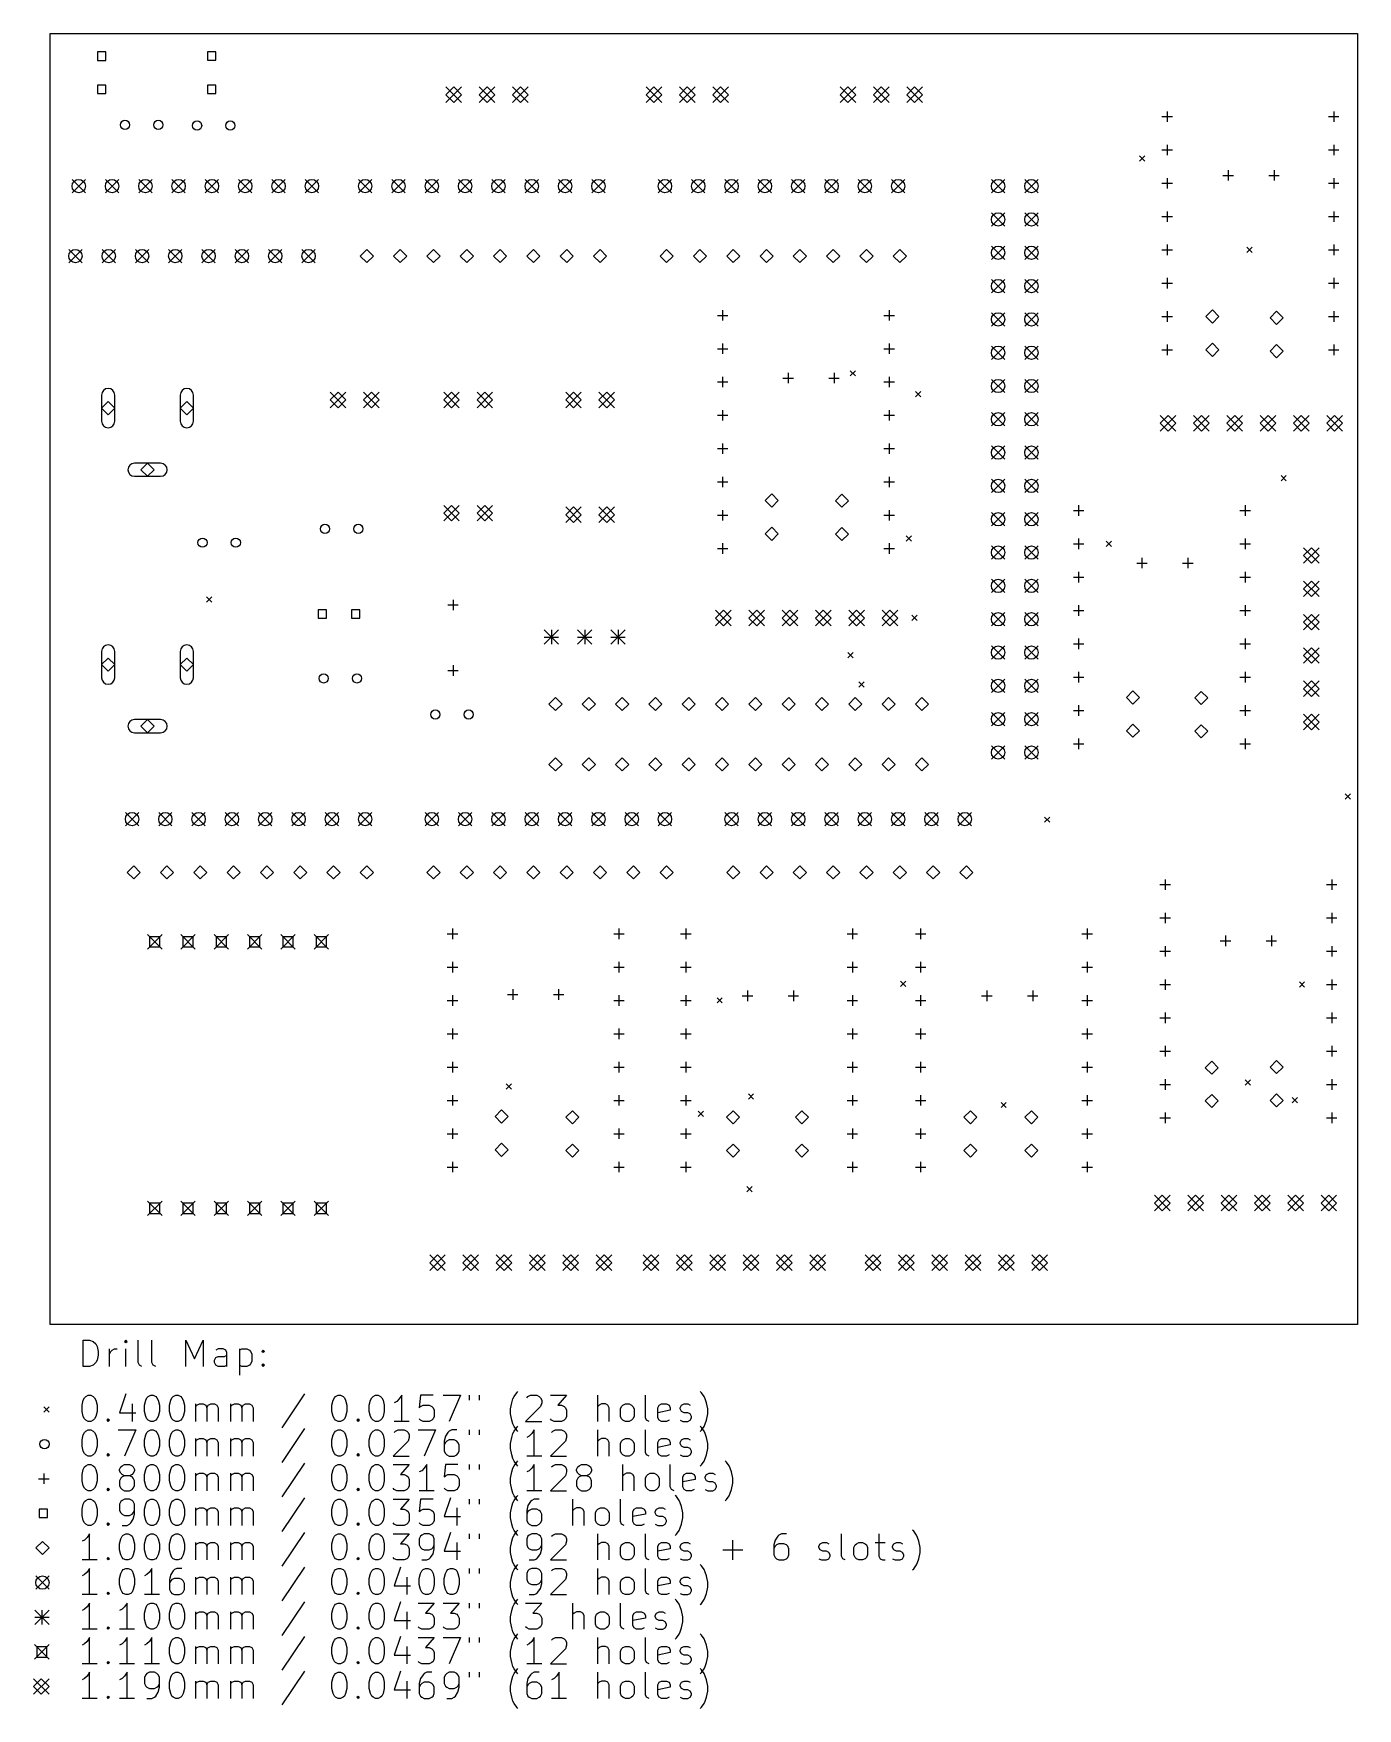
# Model space of a CAD drawing. Extents: x 124 to 225, y -187 to -59.
import ezdxf

# ---------------------------------------------------------------- set-up
doc = ezdxf.new("R2010")
doc.units = 0
doc.layers.add('BLACK', color=7, linetype='CONTINUOUS')

msp = doc.modelspace()

# ---------------------------------------------------------------- linework, layer by layer
at = {"layer": 'BLACK', "linetype": 'CONTINUOUS'}
for p, q in [((125.07, -59.2325), (224.765, -59.2325)), ((125.07, -157.6575), (125.07, -59.2325)), ((224.765, -59.2325), (224.765, -157.6575)), ((129.318201, -60.641799), (128.681799, -60.641799)), ((128.681799, -60.641799), (128.681799, -61.278201)), ((128.681799, -61.278201), (129.318201, -61.278201)), ((129.318201, -61.278201), (129.318201, -60.641799)), ((137.718201, -60.631799), (137.081799, -60.631799)), ((137.081799, -60.631799), (137.081799, -61.268201)), ((137.081799, -61.268201), (137.718201, -61.268201)), ((137.718201, -61.268201), (137.718201, -60.631799)), ((129.318201, -63.181799), (128.681799, -63.181799)), ((128.681799, -63.181799), (128.681799, -63.818201)), ((128.681799, -63.818201), (129.318201, -63.818201)), ((129.318201, -63.818201), (129.318201, -63.181799)), ((137.718201, -63.171799), (137.081799, -63.171799)), ((137.081799, -63.171799), (137.081799, -63.808201)), ((137.081799, -63.808201), (137.718201, -63.808201)), ((137.718201, -63.808201), (137.718201, -63.171799)), ((155.255, -63.305), (156.445, -64.495)), ((156.445, -63.305), (155.255, -64.495)), ((155.85, -63.305), (155.255, -63.9)), ((156.445, -63.9), (155.85, -63.305)), ((157.795, -63.305), (158.985, -64.495)), ((158.985, -63.305), (157.795, -64.495)), ((158.39, -63.305), (157.795, -63.9)), ((158.985, -63.9), (158.39, -63.305)), ((160.335, -63.305), (161.525, -64.495)), ((161.525, -63.305), (160.335, -64.495)), ((160.93, -63.305), (160.335, -63.9)), ((161.525, -63.9), (160.93, -63.305)), ((170.525, -63.305), (171.715, -64.495)), ((171.715, -63.305), (170.525, -64.495)), ((171.12, -63.305), (170.525, -63.9)), ((171.715, -63.9), (171.12, -63.305)), ((173.065, -63.305), (174.255, -64.495)), ((174.255, -63.305), (173.065, -64.495)), ((173.66, -63.305), (173.065, -63.9)), ((174.255, -63.9), (173.66, -63.305)), ((175.605, -63.305), (176.795, -64.495)), ((176.795, -63.305), (175.605, -64.495)), ((176.2, -63.305), (175.605, -63.9)), ((176.795, -63.9), (176.2, -63.305)), ((185.315, -63.305), (186.505, -64.495)), ((186.505, -63.305), (185.315, -64.495)), ((185.91, -63.305), (185.315, -63.9)), ((186.505, -63.9), (185.91, -63.305)), ((187.855, -63.305), (189.045, -64.495)), ((189.045, -63.305), (187.855, -64.495)), ((188.45, -63.305), (187.855, -63.9)), ((189.045, -63.9), (188.45, -63.305)), ((190.395, -63.305), (191.585, -64.495)), ((191.585, -63.305), (190.395, -64.495)), ((190.99, -63.305), (190.395, -63.9)), ((191.585, -63.9), (190.99, -63.305)), ((155.255, -63.9), (155.85, -64.495)), ((155.85, -64.495), (156.445, -63.9)), ((157.795, -63.9), (158.39, -64.495)), ((158.39, -64.495), (158.985, -63.9)), ((160.335, -63.9), (160.93, -64.495)), ((160.93, -64.495), (161.525, -63.9)), ((170.525, -63.9), (171.12, -64.495)), ((171.12, -64.495), (171.715, -63.9)), ((173.065, -63.9), (173.66, -64.495)), ((173.66, -64.495), (174.255, -63.9)), ((175.605, -63.9), (176.2, -64.495)), ((176.2, -64.495), (176.795, -63.9)), ((185.315, -63.9), (185.91, -64.495)), ((185.91, -64.495), (186.505, -63.9)), ((187.855, -63.9), (188.45, -64.495)), ((188.45, -64.495), (189.045, -63.9)), ((190.395, -63.9), (190.99, -64.495)), ((190.99, -64.495), (191.585, -63.9)), ((209.85, -65.57), (210.65, -65.57)), ((210.25, -65.17), (210.25, -65.97)), ((222.55, -65.57), (223.35, -65.57)), ((222.95, -65.17), (222.95, -65.97)), ((208.1469, -68.5582), (208.5469, -68.9582)), ((208.5469, -68.5582), (208.1469, -68.9582)), ((209.85, -68.11), (210.65, -68.11)), ((210.25, -67.71), (210.25, -68.51)), ((222.55, -68.11), (223.35, -68.11)), ((222.95, -67.71), (222.95, -68.51)), ((214.5, -70.05), (215.3, -70.05)), ((214.9, -69.65), (214.9, -70.45)), ((218, -70.05), (218.8, -70.05)), ((218.4, -69.65), (218.4, -70.45)), ((126.746, -70.358), (127.762, -71.374)), ((127.762, -70.358), (126.746, -71.374)), ((129.286, -70.358), (130.302, -71.374)), ((130.302, -70.358), (129.286, -71.374)), ((131.826, -70.358), (132.842, -71.374)), ((132.842, -70.358), (131.826, -71.374)), ((134.366, -70.358), (135.382, -71.374)), ((135.382, -70.358), (134.366, -71.374)), ((136.906, -70.358), (137.922, -71.374)), ((137.922, -70.358), (136.906, -71.374)), ((139.446, -70.358), (140.462, -71.374)), ((140.462, -70.358), (139.446, -71.374)), ((141.986, -70.358), (143.002, -71.374)), ((143.002, -70.358), (141.986, -71.374)), ((144.526, -70.358), (145.542, -71.374)), ((145.542, -70.358), (144.526, -71.374)), ((148.59, -70.358), (149.606, -71.374)), ((149.606, -70.358), (148.59, -71.374)), ((151.13, -70.358), (152.146, -71.374)), ((152.146, -70.358), (151.13, -71.374)), ((153.67, -70.358), (154.686, -71.374)), ((154.686, -70.358), (153.67, -71.374)), ((156.21, -70.358), (157.226, -71.374)), ((157.226, -70.358), (156.21, -71.374)), ((158.75, -70.358), (159.766, -71.374)), ((159.766, -70.358), (158.75, -71.374)), ((161.29, -70.358), (162.306, -71.374)), ((162.306, -70.358), (161.29, -71.374)), ((163.83, -70.358), (164.846, -71.374)), ((164.846, -70.358), (163.83, -71.374)), ((166.37, -70.358), (167.386, -71.374)), ((167.386, -70.358), (166.37, -71.374)), ((171.45, -70.358), (172.466, -71.374)), ((172.466, -70.358), (171.45, -71.374)), ((173.99, -70.358), (175.006, -71.374)), ((175.006, -70.358), (173.99, -71.374)), ((176.53, -70.358), (177.546, -71.374)), ((177.546, -70.358), (176.53, -71.374)), ((179.07, -70.358), (180.086, -71.374)), ((180.086, -70.358), (179.07, -71.374)), ((181.61, -70.358), (182.626, -71.374)), ((182.626, -70.358), (181.61, -71.374)), ((184.15, -70.358), (185.166, -71.374)), ((185.166, -70.358), (184.15, -71.374)), ((186.69, -70.358), (187.706, -71.374)), ((187.706, -70.358), (186.69, -71.374)), ((189.23, -70.358), (190.246, -71.374)), ((190.246, -70.358), (189.23, -71.374)), ((196.85, -70.358), (197.866, -71.374)), ((197.866, -70.358), (196.85, -71.374)), ((199.39, -70.358), (200.406, -71.374)), ((200.406, -70.358), (199.39, -71.374)), ((209.85, -70.65), (210.65, -70.65)), ((210.25, -70.25), (210.25, -71.05)), ((222.55, -70.65), (223.35, -70.65)), ((222.95, -70.25), (222.95, -71.05)), ((196.85, -72.898), (197.866, -73.914)), ((197.866, -72.898), (196.85, -73.914)), ((199.39, -72.898), (200.406, -73.914)), ((200.406, -72.898), (199.39, -73.914)), ((209.85, -73.19), (210.65, -73.19)), ((210.25, -72.79), (210.25, -73.59)), ((222.55, -73.19), (223.35, -73.19)), ((222.95, -72.79), (222.95, -73.59)), ((210.25, -75.33), (210.25, -76.13)), ((222.95, -75.33), (222.95, -76.13)), ((126.492, -75.692), (127.508, -76.708)), ((127.508, -75.692), (126.492, -76.708)), ((129.032, -75.692), (130.048, -76.708)), ((130.048, -75.692), (129.032, -76.708)), ((131.572, -75.692), (132.588, -76.708)), ((132.588, -75.692), (131.572, -76.708)), ((134.112, -75.692), (135.128, -76.708)), ((135.128, -75.692), (134.112, -76.708)), ((136.652, -75.692), (137.668, -76.708)), ((137.668, -75.692), (136.652, -76.708)), ((139.192, -75.692), (140.208, -76.708)), ((140.208, -75.692), (139.192, -76.708)), ((141.732, -75.692), (142.748, -76.708)), ((142.748, -75.692), (141.732, -76.708)), ((144.272, -75.692), (145.288, -76.708)), ((145.288, -75.692), (144.272, -76.708)), ((149.225, -75.7), (148.725, -76.2)), ((148.725, -76.2), (149.225, -76.7)), ((149.725, -76.2), (149.225, -75.7)), ((149.225, -76.7), (149.725, -76.2)), ((151.765, -75.7), (151.265, -76.2)), ((151.265, -76.2), (151.765, -76.7)), ((152.265, -76.2), (151.765, -75.7)), ((151.765, -76.7), (152.265, -76.2)), ((154.305, -75.7), (153.805, -76.2)), ((153.805, -76.2), (154.305, -76.7)), ((154.805, -76.2), (154.305, -75.7)), ((154.305, -76.7), (154.805, -76.2)), ((156.845, -75.7), (156.345, -76.2)), ((156.345, -76.2), (156.845, -76.7)), ((157.345, -76.2), (156.845, -75.7)), ((156.845, -76.7), (157.345, -76.2)), ((159.385, -75.7), (158.885, -76.2)), ((158.885, -76.2), (159.385, -76.7)), ((159.885, -76.2), (159.385, -75.7)), ((159.385, -76.7), (159.885, -76.2)), ((161.925, -75.7), (161.425, -76.2)), ((161.425, -76.2), (161.925, -76.7)), ((162.425, -76.2), (161.925, -75.7)), ((161.925, -76.7), (162.425, -76.2)), ((164.465, -75.7), (163.965, -76.2)), ((163.965, -76.2), (164.465, -76.7)), ((164.965, -76.2), (164.465, -75.7)), ((164.465, -76.7), (164.965, -76.2)), ((167.005, -75.7), (166.505, -76.2)), ((166.505, -76.2), (167.005, -76.7)), ((167.505, -76.2), (167.005, -75.7)), ((167.005, -76.7), (167.505, -76.2)), ((172.085, -75.7), (171.585, -76.2)), ((171.585, -76.2), (172.085, -76.7)), ((172.585, -76.2), (172.085, -75.7)), ((172.085, -76.7), (172.585, -76.2)), ((174.625, -75.7), (174.125, -76.2)), ((174.125, -76.2), (174.625, -76.7)), ((175.125, -76.2), (174.625, -75.7)), ((174.625, -76.7), (175.125, -76.2)), ((177.165, -75.7), (176.665, -76.2)), ((176.665, -76.2), (177.165, -76.7)), ((177.665, -76.2), (177.165, -75.7)), ((177.165, -76.7), (177.665, -76.2)), ((179.705, -75.7), (179.205, -76.2)), ((179.205, -76.2), (179.705, -76.7)), ((180.205, -76.2), (179.705, -75.7)), ((179.705, -76.7), (180.205, -76.2)), ((182.245, -75.7), (181.745, -76.2)), ((181.745, -76.2), (182.245, -76.7)), ((182.745, -76.2), (182.245, -75.7)), ((182.245, -76.7), (182.745, -76.2)), ((184.785, -75.7), (184.285, -76.2)), ((184.285, -76.2), (184.785, -76.7)), ((185.285, -76.2), (184.785, -75.7)), ((184.785, -76.7), (185.285, -76.2)), ((187.325, -75.7), (186.825, -76.2)), ((186.825, -76.2), (187.325, -76.7)), ((187.825, -76.2), (187.325, -75.7)), ((187.325, -76.7), (187.825, -76.2)), ((189.865, -75.7), (189.365, -76.2)), ((189.365, -76.2), (189.865, -76.7)), ((190.365, -76.2), (189.865, -75.7)), ((189.865, -76.7), (190.365, -76.2)), ((196.85, -75.438), (197.866, -76.454)), ((197.866, -75.438), (196.85, -76.454)), ((199.39, -75.438), (200.406, -76.454)), ((200.406, -75.438), (199.39, -76.454)), ((209.85, -75.73), (210.65, -75.73)), ((216.3255, -75.53), (216.7255, -75.93)), ((216.7255, -75.53), (216.3255, -75.93)), ((222.55, -75.73), (223.35, -75.73)), ((210.25, -77.87), (210.25, -78.67)), ((222.95, -77.87), (222.95, -78.67)), ((196.85, -77.978), (197.866, -78.994)), ((197.866, -77.978), (196.85, -78.994)), ((199.39, -77.978), (200.406, -78.994)), ((200.406, -77.978), (199.39, -78.994)), ((209.85, -78.27), (210.65, -78.27)), ((222.55, -78.27), (223.35, -78.27)), ((176.35, -80.32), (176.35, -81.12)), ((189.05, -80.32), (189.05, -81.12)), ((210.25, -80.41), (210.25, -81.21)), ((213.7, -80.31), (213.2, -80.81)), ((214.2, -80.81), (213.7, -80.31)), ((218.6, -80.41), (218.1, -80.91)), ((219.1, -80.91), (218.6, -80.41)), ((222.95, -80.41), (222.95, -81.21)), ((175.95, -80.72), (176.75, -80.72)), ((188.65, -80.72), (189.45, -80.72)), ((196.85, -80.518), (197.866, -81.534)), ((197.866, -80.518), (196.85, -81.534)), ((199.39, -80.518), (200.406, -81.534)), ((200.406, -80.518), (199.39, -81.534)), ((209.85, -80.81), (210.65, -80.81)), ((213.2, -80.81), (213.7, -81.31)), ((213.7, -81.31), (214.2, -80.81)), ((218.1, -80.91), (218.6, -81.41)), ((218.6, -81.41), (219.1, -80.91)), ((222.55, -80.81), (223.35, -80.81)), ((176.35, -82.86), (176.35, -83.66)), ((189.05, -82.86), (189.05, -83.66)), ((210.25, -82.95), (210.25, -83.75)), ((213.7, -82.85), (213.2, -83.35)), ((214.2, -83.35), (213.7, -82.85)), ((218.6, -82.95), (218.1, -83.45)), ((219.1, -83.45), (218.6, -82.95)), ((222.95, -82.95), (222.95, -83.75)), ((175.95, -83.26), (176.75, -83.26)), ((188.65, -83.26), (189.45, -83.26)), ((196.85, -83.058), (197.866, -84.074)), ((197.866, -83.058), (196.85, -84.074)), ((199.39, -83.058), (200.406, -84.074)), ((200.406, -83.058), (199.39, -84.074)), ((209.85, -83.35), (210.65, -83.35)), ((213.2, -83.35), (213.7, -83.85)), ((213.7, -83.85), (214.2, -83.35)), ((218.1, -83.45), (218.6, -83.95)), ((218.6, -83.95), (219.1, -83.45)), ((222.55, -83.35), (223.35, -83.35)), ((176.35, -85.4), (176.35, -86.2)), ((180.95, -85.5), (181.75, -85.5)), ((181.35, -85.1), (181.35, -85.9)), ((184.45, -85.5), (185.25, -85.5)), ((184.85, -85.1), (184.85, -85.9)), ((186.0876, -84.9412), (186.4876, -85.3412)), ((186.4876, -84.9412), (186.0876, -85.3412)), ((189.05, -85.4), (189.05, -86.2)), ((129, -86.7925), (129, -88.7925)), ((130, -88.7925), (130, -86.7925)), ((135, -86.7925), (135, -88.7925)), ((136, -88.7925), (136, -86.7925)), ((146.435, -86.575), (147.625, -87.765)), ((147.625, -86.575), (146.435, -87.765)), ((147.03, -86.575), (146.435, -87.17)), ((147.625, -87.17), (147.03, -86.575)), ((148.975, -86.575), (150.165, -87.765)), ((150.165, -86.575), (148.975, -87.765)), ((149.57, -86.575), (148.975, -87.17)), ((150.165, -87.17), (149.57, -86.575)), ((155.085, -86.575), (156.275, -87.765)), ((156.275, -86.575), (155.085, -87.765)), ((155.68, -86.575), (155.085, -87.17)), ((156.275, -87.17), (155.68, -86.575)), ((157.625, -86.575), (158.815, -87.765)), ((158.815, -86.575), (157.625, -87.765)), ((158.22, -86.575), (157.625, -87.17)), ((158.815, -87.17), (158.22, -86.575)), ((164.385, -86.575), (165.575, -87.765)), ((165.575, -86.575), (164.385, -87.765)), ((164.98, -86.575), (164.385, -87.17)), ((165.575, -87.17), (164.98, -86.575)), ((166.925, -86.575), (168.115, -87.765)), ((168.115, -86.575), (166.925, -87.765)), ((167.52, -86.575), (166.925, -87.17)), ((168.115, -87.17), (167.52, -86.575)), ((175.95, -85.8), (176.75, -85.8)), ((188.65, -85.8), (189.45, -85.8)), ((191.055, -86.5254), (191.455, -86.9254)), ((191.455, -86.5254), (191.055, -86.9254)), ((196.85, -85.598), (197.866, -86.614)), ((197.866, -85.598), (196.85, -86.614)), ((199.39, -85.598), (200.406, -86.614)), ((200.406, -85.598), (199.39, -86.614)), ((129.5, -87.2925), (129, -87.7925)), ((129, -87.7925), (129.5, -88.2925)), ((130, -87.7925), (129.5, -87.2925)), ((129.5, -88.2925), (130, -87.7925)), ((135.5, -87.2925), (135, -87.7925)), ((135, -87.7925), (135.5, -88.2925)), ((136, -87.7925), (135.5, -87.2925)), ((135.5, -88.2925), (136, -87.7925)), ((146.435, -87.17), (147.03, -87.765)), ((147.03, -87.765), (147.625, -87.17)), ((148.975, -87.17), (149.57, -87.765)), ((149.57, -87.765), (150.165, -87.17)), ((155.085, -87.17), (155.68, -87.765)), ((155.68, -87.765), (156.275, -87.17)), ((157.625, -87.17), (158.22, -87.765)), ((158.22, -87.765), (158.815, -87.17)), ((164.385, -87.17), (164.98, -87.765)), ((164.98, -87.765), (165.575, -87.17)), ((166.925, -87.17), (167.52, -87.765)), ((167.52, -87.765), (168.115, -87.17)), ((176.35, -87.94), (176.35, -88.74)), ((189.05, -87.94), (189.05, -88.74)), ((175.95, -88.34), (176.75, -88.34)), ((188.65, -88.34), (189.45, -88.34)), ((196.85, -88.138), (197.866, -89.154)), ((197.866, -88.138), (196.85, -89.154)), ((199.39, -88.138), (200.406, -89.154)), ((200.406, -88.138), (199.39, -89.154)), ((209.725, -88.355), (210.915, -89.545)), ((210.915, -88.355), (209.725, -89.545)), ((210.32, -88.355), (209.725, -88.95)), ((209.725, -88.95), (210.32, -89.545)), ((210.915, -88.95), (210.32, -88.355)), ((210.32, -89.545), (210.915, -88.95)), ((212.265, -88.355), (213.455, -89.545)), ((213.455, -88.355), (212.265, -89.545)), ((212.86, -88.355), (212.265, -88.95)), ((212.265, -88.95), (212.86, -89.545)), ((213.455, -88.95), (212.86, -88.355)), ((212.86, -89.545), (213.455, -88.95)), ((214.805, -88.355), (215.995, -89.545)), ((215.995, -88.355), (214.805, -89.545)), ((215.4, -88.355), (214.805, -88.95)), ((214.805, -88.95), (215.4, -89.545)), ((215.995, -88.95), (215.4, -88.355)), ((215.4, -89.545), (215.995, -88.95)), ((217.345, -88.355), (218.535, -89.545)), ((218.535, -88.355), (217.345, -89.545)), ((217.94, -88.355), (217.345, -88.95)), ((217.345, -88.95), (217.94, -89.545)), ((218.535, -88.95), (217.94, -88.355)), ((217.94, -89.545), (218.535, -88.95)), ((219.885, -88.355), (221.075, -89.545)), ((221.075, -88.355), (219.885, -89.545)), ((220.48, -88.355), (219.885, -88.95)), ((219.885, -88.95), (220.48, -89.545)), ((221.075, -88.95), (220.48, -88.355)), ((220.48, -89.545), (221.075, -88.95)), ((222.425, -88.355), (223.615, -89.545)), ((223.615, -88.355), (222.425, -89.545)), ((223.02, -88.355), (222.425, -88.95)), ((222.425, -88.95), (223.02, -89.545)), ((223.615, -88.95), (223.02, -88.355)), ((223.02, -89.545), (223.615, -88.95)), ((176.35, -90.48), (176.35, -91.28)), ((189.05, -90.48), (189.05, -91.28)), ((175.95, -90.88), (176.75, -90.88)), ((188.65, -90.88), (189.45, -90.88)), ((196.85, -90.678), (197.866, -91.694)), ((197.866, -90.678), (196.85, -91.694)), ((199.39, -90.678), (200.406, -91.694)), ((200.406, -90.678), (199.39, -91.694)), ((133.5, -91.9925), (131.5, -91.9925)), ((131.5, -92.9925), (133.5, -92.9925)), ((132.5, -91.9925), (132, -92.4925)), ((132, -92.4925), (132.5, -92.9925)), ((133, -92.4925), (132.5, -91.9925)), ((132.5, -92.9925), (133, -92.4925)), ((176.35, -93.02), (176.35, -93.82)), ((189.05, -93.02), (189.05, -93.82)), ((196.85, -93.218), (197.866, -94.234)), ((197.866, -93.218), (196.85, -94.234)), ((199.39, -93.218), (200.406, -94.234)), ((200.406, -93.218), (199.39, -94.234)), ((218.9352, -92.9412), (219.3352, -93.3412)), ((219.3352, -92.9412), (218.9352, -93.3412)), ((175.95, -93.42), (176.75, -93.42)), ((180.1, -94.335), (179.6, -94.835)), ((180.6, -94.835), (180.1, -94.335)), ((185.45, -94.35), (184.95, -94.85)), ((185.95, -94.85), (185.45, -94.35)), ((188.65, -93.42), (189.45, -93.42)), ((155.085, -95.205), (156.275, -96.395)), ((156.275, -95.205), (155.085, -96.395)), ((155.68, -95.205), (155.085, -95.8)), ((156.275, -95.8), (155.68, -95.205)), ((157.625, -95.205), (158.815, -96.395)), ((158.815, -95.205), (157.625, -96.395)), ((158.22, -95.205), (157.625, -95.8)), ((158.815, -95.8), (158.22, -95.205)), ((164.385, -95.325), (165.575, -96.515)), ((165.575, -95.325), (164.385, -96.515)), ((164.98, -95.325), (164.385, -95.92)), ((165.575, -95.92), (164.98, -95.325)), ((166.925, -95.325), (168.115, -96.515)), ((168.115, -95.325), (166.925, -96.515)), ((167.52, -95.325), (166.925, -95.92)), ((168.115, -95.92), (167.52, -95.325)), ((176.35, -95.56), (176.35, -96.36)), ((179.6, -94.835), (180.1, -95.335)), ((180.1, -95.335), (180.6, -94.835)), ((184.95, -94.85), (185.45, -95.35)), ((185.45, -95.35), (185.95, -94.85)), ((189.05, -95.56), (189.05, -96.36)), ((196.85, -95.758), (197.866, -96.774)), ((197.866, -95.758), (196.85, -96.774)), ((199.39, -95.758), (200.406, -96.774)), ((200.406, -95.758), (199.39, -96.774)), ((203.1, -95.6), (203.9, -95.6)), ((203.5, -95.2), (203.5, -96)), ((215.8, -95.6), (216.6, -95.6)), ((216.2, -95.2), (216.2, -96)), ((155.085, -95.8), (155.68, -96.395)), ((155.68, -96.395), (156.275, -95.8)), ((157.625, -95.8), (158.22, -96.395)), ((158.22, -96.395), (158.815, -95.8)), ((164.385, -95.92), (164.98, -96.515)), ((164.98, -96.515), (165.575, -95.92)), ((166.925, -95.92), (167.52, -96.515)), ((167.52, -96.515), (168.115, -95.92)), ((175.95, -95.96), (176.75, -95.96)), ((180.1, -96.875), (179.6, -97.375)), ((180.6, -97.375), (180.1, -96.875)), ((185.45, -96.89), (184.95, -97.39)), ((185.95, -97.39), (185.45, -96.89)), ((188.65, -95.96), (189.45, -95.96)), ((176.35, -98.1), (176.35, -98.9)), ((179.6, -97.375), (180.1, -97.875)), ((180.1, -97.875), (180.6, -97.375)), ((184.95, -97.39), (185.45, -97.89)), ((185.45, -97.89), (185.95, -97.39)), ((189.05, -98.1), (189.05, -98.9)), ((190.3584, -97.5291), (190.7584, -97.9291)), ((190.7584, -97.5291), (190.3584, -97.9291)), ((196.85, -98.298), (197.866, -99.314)), ((197.866, -98.298), (196.85, -99.314)), ((199.39, -98.298), (200.406, -99.314)), ((200.406, -98.298), (199.39, -99.314)), ((203.1, -98.14), (203.9, -98.14)), ((203.5, -97.74), (203.5, -98.54)), ((205.6052, -97.94), (206.0052, -98.34)), ((206.0052, -97.94), (205.6052, -98.34)), ((215.8, -98.14), (216.6, -98.14)), ((216.2, -97.74), (216.2, -98.54)), ((175.95, -98.5), (176.75, -98.5)), ((188.65, -98.5), (189.45, -98.5)), ((207.93, -99.6), (208.73, -99.6)), ((208.33, -99.2), (208.33, -100)), ((211.43, -99.6), (212.23, -99.6)), ((211.83, -99.2), (211.83, -100)), ((220.655, -98.435), (221.845, -99.625)), ((221.845, -98.435), (220.655, -99.625)), ((221.25, -98.435), (220.655, -99.03)), ((220.655, -99.03), (221.25, -99.625)), ((221.845, -99.03), (221.25, -98.435)), ((221.25, -99.625), (221.845, -99.03)), ((196.85, -100.838), (197.866, -101.854)), ((197.866, -100.838), (196.85, -101.854)), ((199.39, -100.838), (200.406, -101.854)), ((200.406, -100.838), (199.39, -101.854)), ((203.1, -100.68), (203.9, -100.68)), ((203.5, -100.28), (203.5, -101.08)), ((215.8, -100.68), (216.6, -100.68)), ((216.2, -100.28), (216.2, -101.08)), ((220.655, -100.975), (221.845, -102.165)), ((221.845, -100.975), (220.655, -102.165)), ((221.25, -100.975), (220.655, -101.57)), ((220.655, -101.57), (221.25, -102.165)), ((221.845, -101.57), (221.25, -100.975)), ((221.25, -102.165), (221.845, -101.57)), ((137.0015, -102.1909), (137.4015, -102.5909)), ((137.4015, -102.1909), (137.0015, -102.5909)), ((146.138201, -103.181799), (145.501799, -103.181799)), ((145.501799, -103.181799), (145.501799, -103.818201)), ((146.138201, -103.818201), (146.138201, -103.181799)), ((148.678201, -103.181799), (148.041799, -103.181799)), ((148.041799, -103.181799), (148.041799, -103.818201)), ((148.678201, -103.818201), (148.678201, -103.181799)), ((155.4, -102.8), (156.2, -102.8)), ((155.8, -102.4), (155.8, -103.2)), ((175.815, -103.205), (177.005, -104.395)), ((177.005, -103.205), (175.815, -104.395)), ((176.41, -103.205), (175.815, -103.8)), ((177.005, -103.8), (176.41, -103.205)), ((178.355, -103.205), (179.545, -104.395)), ((179.545, -103.205), (178.355, -104.395)), ((178.95, -103.205), (178.355, -103.8)), ((179.545, -103.8), (178.95, -103.205)), ((180.895, -103.205), (182.085, -104.395)), ((182.085, -103.205), (180.895, -104.395)), ((181.49, -103.205), (180.895, -103.8)), ((182.085, -103.8), (181.49, -103.205)), ((183.435, -103.205), (184.625, -104.395)), ((184.625, -103.205), (183.435, -104.395)), ((184.03, -103.205), (183.435, -103.8)), ((184.625, -103.8), (184.03, -103.205)), ((185.975, -103.205), (187.165, -104.395)), ((187.165, -103.205), (185.975, -104.395)), ((186.57, -103.205), (185.975, -103.8)), ((187.165, -103.8), (186.57, -103.205)), ((188.515, -103.205), (189.705, -104.395)), ((189.705, -103.205), (188.515, -104.395)), ((189.11, -103.205), (188.515, -103.8)), ((189.705, -103.8), (189.11, -103.205)), ((196.85, -103.378), (197.866, -104.394)), ((197.866, -103.378), (196.85, -104.394)), ((199.39, -103.378), (200.406, -104.394)), ((200.406, -103.378), (199.39, -104.394)), ((203.1, -103.22), (203.9, -103.22)), ((203.5, -102.82), (203.5, -103.62)), ((215.8, -103.22), (216.6, -103.22)), ((216.2, -102.82), (216.2, -103.62)), ((145.501799, -103.818201), (146.138201, -103.818201)), ((148.041799, -103.818201), (148.678201, -103.818201)), ((162.75, -104.7), (163.85, -105.8)), ((163.85, -104.7), (162.75, -105.8)), ((163.3, -104.7), (163.3, -105.8)), ((165.29, -104.7), (166.39, -105.8)), ((166.39, -104.7), (165.29, -105.8)), ((165.84, -104.7), (165.84, -105.8)), ((167.83, -104.7), (168.93, -105.8)), ((168.93, -104.7), (167.83, -105.8)), ((168.38, -104.7), (168.38, -105.8)), ((175.815, -103.8), (176.41, -104.395)), ((176.41, -104.395), (177.005, -103.8)), ((178.355, -103.8), (178.95, -104.395)), ((178.95, -104.395), (179.545, -103.8)), ((180.895, -103.8), (181.49, -104.395)), ((181.49, -104.395), (182.085, -103.8)), ((183.435, -103.8), (184.03, -104.395)), ((184.03, -104.395), (184.625, -103.8)), ((185.975, -103.8), (186.57, -104.395)), ((186.57, -104.395), (187.165, -103.8)), ((188.515, -103.8), (189.11, -104.395)), ((189.11, -104.395), (189.705, -103.8)), ((190.7752, -103.5824), (191.1752, -103.9824)), ((191.1752, -103.5824), (190.7752, -103.9824)), ((220.655, -103.515), (221.845, -104.705)), ((221.845, -103.515), (220.655, -104.705)), ((221.25, -103.515), (220.655, -104.11)), ((220.655, -104.11), (221.25, -104.705)), ((221.845, -104.11), (221.25, -103.515)), ((221.25, -104.705), (221.845, -104.11)), ((162.75, -105.25), (163.85, -105.25)), ((165.29, -105.25), (166.39, -105.25)), ((167.83, -105.25), (168.93, -105.25)), ((196.85, -105.918), (197.866, -106.934)), ((197.866, -105.918), (196.85, -106.934)), ((199.39, -105.918), (200.406, -106.934)), ((200.406, -105.918), (199.39, -106.934)), ((203.1, -105.76), (203.9, -105.76)), ((203.5, -105.36), (203.5, -106.16)), ((215.8, -105.76), (216.6, -105.76)), ((216.2, -105.36), (216.2, -106.16)), ((129, -106.3425), (129, -108.3425)), ((129.5, -106.8425), (129, -107.3425)), ((130, -107.3425), (129.5, -106.8425)), ((130, -108.3425), (130, -106.3425)), ((135, -106.3425), (135, -108.3425)), ((135.5, -106.8425), (135, -107.3425)), ((136, -107.3425), (135.5, -106.8425)), ((136, -108.3425), (136, -106.3425)), ((185.9134, -106.4244), (186.3134, -106.8244)), ((186.3134, -106.4244), (185.9134, -106.8244)), ((220.655, -106.055), (221.845, -107.245)), ((221.845, -106.055), (220.655, -107.245)), ((221.25, -106.055), (220.655, -106.65)), ((220.655, -106.65), (221.25, -107.245)), ((221.845, -106.65), (221.25, -106.055)), ((221.25, -107.245), (221.845, -106.65)), ((129, -107.3425), (129.5, -107.8425)), ((129.5, -107.8425), (130, -107.3425)), ((135, -107.3425), (135.5, -107.8425)), ((135.5, -107.8425), (136, -107.3425)), ((155.4, -107.8), (156.2, -107.8)), ((155.8, -107.4), (155.8, -108.2)), ((196.85, -108.458), (197.866, -109.474)), ((197.866, -108.458), (196.85, -109.474)), ((199.39, -108.458), (200.406, -109.474)), ((200.406, -108.458), (199.39, -109.474)), ((203.1, -108.3), (203.9, -108.3)), ((203.5, -107.9), (203.5, -108.7)), ((215.8, -108.3), (216.6, -108.3)), ((216.2, -107.9), (216.2, -108.7)), ((186.7496, -108.6656), (187.1496, -109.0656)), ((187.1496, -108.6656), (186.7496, -109.0656)), ((207.64, -109.35), (207.14, -109.85)), ((208.14, -109.85), (207.64, -109.35)), ((212.85, -109.39), (212.35, -109.89)), ((213.35, -109.89), (212.85, -109.39)), ((220.655, -108.595), (221.845, -109.785)), ((221.845, -108.595), (220.655, -109.785)), ((221.25, -108.595), (220.655, -109.19)), ((220.655, -109.19), (221.25, -109.785)), ((221.845, -109.19), (221.25, -108.595)), ((221.25, -109.785), (221.845, -109.19)), ((163.61, -109.85), (163.11, -110.35)), ((163.11, -110.35), (163.61, -110.85)), ((164.11, -110.35), (163.61, -109.85)), ((163.61, -110.85), (164.11, -110.35)), ((166.15, -109.85), (165.65, -110.35)), ((165.65, -110.35), (166.15, -110.85)), ((166.65, -110.35), (166.15, -109.85)), ((166.15, -110.85), (166.65, -110.35)), ((168.69, -109.85), (168.19, -110.35)), ((168.19, -110.35), (168.69, -110.85)), ((169.19, -110.35), (168.69, -109.85)), ((168.69, -110.85), (169.19, -110.35)), ((171.23, -109.85), (170.73, -110.35)), ((170.73, -110.35), (171.23, -110.85)), ((171.73, -110.35), (171.23, -109.85)), ((171.23, -110.85), (171.73, -110.35)), ((173.77, -109.85), (173.27, -110.35)), ((173.27, -110.35), (173.77, -110.85)), ((174.27, -110.35), (173.77, -109.85)), ((173.77, -110.85), (174.27, -110.35)), ((176.31, -109.85), (175.81, -110.35)), ((175.81, -110.35), (176.31, -110.85)), ((176.81, -110.35), (176.31, -109.85)), ((176.31, -110.85), (176.81, -110.35)), ((178.85, -109.85), (178.35, -110.35)), ((178.35, -110.35), (178.85, -110.85)), ((179.35, -110.35), (178.85, -109.85)), ((178.85, -110.85), (179.35, -110.35)), ((181.39, -109.85), (180.89, -110.35)), ((180.89, -110.35), (181.39, -110.85)), ((181.89, -110.35), (181.39, -109.85)), ((181.39, -110.85), (181.89, -110.35)), ((183.93, -109.85), (183.43, -110.35)), ((183.43, -110.35), (183.93, -110.85)), ((184.43, -110.35), (183.93, -109.85)), ((183.93, -110.85), (184.43, -110.35)), ((186.47, -109.85), (185.97, -110.35)), ((185.97, -110.35), (186.47, -110.85)), ((186.97, -110.35), (186.47, -109.85)), ((186.47, -110.85), (186.97, -110.35)), ((189.01, -109.85), (188.51, -110.35)), ((188.51, -110.35), (189.01, -110.85)), ((189.51, -110.35), (189.01, -109.85)), ((189.01, -110.85), (189.51, -110.35)), ((191.55, -109.85), (191.05, -110.35)), ((191.05, -110.35), (191.55, -110.85)), ((192.05, -110.35), (191.55, -109.85)), ((191.55, -110.85), (192.05, -110.35)), ((196.85, -110.998), (197.866, -112.014)), ((197.866, -110.998), (196.85, -112.014)), ((199.39, -110.998), (200.406, -112.014)), ((200.406, -110.998), (199.39, -112.014)), ((203.1, -110.84), (203.9, -110.84)), ((203.5, -110.44), (203.5, -111.24)), ((207.14, -109.85), (207.64, -110.35)), ((207.64, -110.35), (208.14, -109.85)), ((212.35, -109.89), (212.85, -110.39)), ((212.85, -110.39), (213.35, -109.89)), ((215.8, -110.84), (216.6, -110.84)), ((216.2, -110.44), (216.2, -111.24)), ((133.5, -111.5425), (131.5, -111.5425)), ((132.5, -111.5425), (132, -112.0425)), ((132, -112.0425), (132.5, -112.5425)), ((133, -112.0425), (132.5, -111.5425)), ((132.5, -112.5425), (133, -112.0425)), ((207.64, -111.89), (207.14, -112.39)), ((208.14, -112.39), (207.64, -111.89)), ((212.85, -111.93), (212.35, -112.43)), ((213.35, -112.43), (212.85, -111.93)), ((220.655, -111.135), (221.845, -112.325)), ((221.845, -111.135), (220.655, -112.325)), ((221.25, -111.135), (220.655, -111.73)), ((220.655, -111.73), (221.25, -112.325)), ((221.845, -111.73), (221.25, -111.135)), ((221.25, -112.325), (221.845, -111.73)), ((131.5, -112.5425), (133.5, -112.5425)), ((196.85, -113.538), (197.866, -114.554)), ((197.866, -113.538), (196.85, -114.554)), ((199.39, -113.538), (200.406, -114.554)), ((200.406, -113.538), (199.39, -114.554)), ((203.1, -113.38), (203.9, -113.38)), ((203.5, -112.98), (203.5, -113.78)), ((207.14, -112.39), (207.64, -112.89)), ((207.64, -112.89), (208.14, -112.39)), ((212.35, -112.43), (212.85, -112.93)), ((212.85, -112.93), (213.35, -112.43)), ((215.8, -113.38), (216.6, -113.38)), ((216.2, -112.98), (216.2, -113.78)), ((163.61, -114.45), (163.11, -114.95)), ((164.11, -114.95), (163.61, -114.45)), ((166.15, -114.45), (165.65, -114.95)), ((166.65, -114.95), (166.15, -114.45)), ((168.69, -114.45), (168.19, -114.95)), ((169.19, -114.95), (168.69, -114.45)), ((171.23, -114.45), (170.73, -114.95)), ((171.73, -114.95), (171.23, -114.45)), ((173.77, -114.45), (173.27, -114.95)), ((174.27, -114.95), (173.77, -114.45)), ((176.31, -114.45), (175.81, -114.95)), ((176.81, -114.95), (176.31, -114.45)), ((178.85, -114.45), (178.35, -114.95)), ((179.35, -114.95), (178.85, -114.45)), ((181.39, -114.45), (180.89, -114.95)), ((181.89, -114.95), (181.39, -114.45)), ((183.93, -114.45), (183.43, -114.95)), ((184.43, -114.95), (183.93, -114.45)), ((186.47, -114.45), (185.97, -114.95)), ((186.97, -114.95), (186.47, -114.45)), ((189.01, -114.45), (188.51, -114.95)), ((189.51, -114.95), (189.01, -114.45)), ((191.55, -114.45), (191.05, -114.95)), ((192.05, -114.95), (191.55, -114.45)), ((163.11, -114.95), (163.61, -115.45)), ((163.61, -115.45), (164.11, -114.95)), ((165.65, -114.95), (166.15, -115.45)), ((166.15, -115.45), (166.65, -114.95)), ((168.19, -114.95), (168.69, -115.45)), ((168.69, -115.45), (169.19, -114.95)), ((170.73, -114.95), (171.23, -115.45)), ((171.23, -115.45), (171.73, -114.95)), ((173.27, -114.95), (173.77, -115.45)), ((173.77, -115.45), (174.27, -114.95)), ((175.81, -114.95), (176.31, -115.45)), ((176.31, -115.45), (176.81, -114.95)), ((178.35, -114.95), (178.85, -115.45)), ((178.85, -115.45), (179.35, -114.95)), ((180.89, -114.95), (181.39, -115.45)), ((181.39, -115.45), (181.89, -114.95)), ((183.43, -114.95), (183.93, -115.45)), ((183.93, -115.45), (184.43, -114.95)), ((185.97, -114.95), (186.47, -115.45)), ((186.47, -115.45), (186.97, -114.95)), ((188.51, -114.95), (189.01, -115.45)), ((189.01, -115.45), (189.51, -114.95)), ((191.05, -114.95), (191.55, -115.45)), ((191.55, -115.45), (192.05, -114.95)), ((223.8253, -117.2105), (224.2253, -117.6105)), ((224.2253, -117.2105), (223.8253, -117.6105)), ((130.81, -118.618), (131.826, -119.634)), ((131.826, -118.618), (130.81, -119.634)), ((133.35, -118.618), (134.366, -119.634)), ((134.366, -118.618), (133.35, -119.634)), ((135.89, -118.618), (136.906, -119.634)), ((136.906, -118.618), (135.89, -119.634)), ((138.43, -118.618), (139.446, -119.634)), ((139.446, -118.618), (138.43, -119.634)), ((140.97, -118.618), (141.986, -119.634)), ((141.986, -118.618), (140.97, -119.634)), ((143.51, -118.618), (144.526, -119.634)), ((144.526, -118.618), (143.51, -119.634)), ((146.05, -118.618), (147.066, -119.634)), ((147.066, -118.618), (146.05, -119.634)), ((148.59, -118.618), (149.606, -119.634)), ((149.606, -118.618), (148.59, -119.634)), ((153.67, -118.618), (154.686, -119.634)), ((154.686, -118.618), (153.67, -119.634)), ((156.21, -118.618), (157.226, -119.634)), ((157.226, -118.618), (156.21, -119.634)), ((158.75, -118.618), (159.766, -119.634)), ((159.766, -118.618), (158.75, -119.634)), ((161.29, -118.618), (162.306, -119.634)), ((162.306, -118.618), (161.29, -119.634)), ((163.83, -118.618), (164.846, -119.634)), ((164.846, -118.618), (163.83, -119.634)), ((166.37, -118.618), (167.386, -119.634)), ((167.386, -118.618), (166.37, -119.634)), ((168.91, -118.618), (169.926, -119.634)), ((169.926, -118.618), (168.91, -119.634)), ((171.45, -118.618), (172.466, -119.634)), ((172.466, -118.618), (171.45, -119.634)), ((176.53, -118.618), (177.546, -119.634)), ((177.546, -118.618), (176.53, -119.634)), ((179.07, -118.618), (180.086, -119.634)), ((180.086, -118.618), (179.07, -119.634)), ((181.61, -118.618), (182.626, -119.634)), ((182.626, -118.618), (181.61, -119.634)), ((184.15, -118.618), (185.166, -119.634)), ((185.166, -118.618), (184.15, -119.634)), ((186.69, -118.618), (187.706, -119.634)), ((187.706, -118.618), (186.69, -119.634)), ((189.23, -118.618), (190.246, -119.634)), ((190.246, -118.618), (189.23, -119.634)), ((191.77, -118.618), (192.786, -119.634)), ((192.786, -118.618), (191.77, -119.634)), ((194.31, -118.618), (195.326, -119.634)), ((195.326, -118.618), (194.31, -119.634)), ((200.9004, -118.9651), (201.3004, -119.3651)), ((201.3004, -118.9651), (200.9004, -119.3651)), ((131.445, -122.69), (130.945, -123.19)), ((130.945, -123.19), (131.445, -123.69)), ((131.945, -123.19), (131.445, -122.69)), ((131.445, -123.69), (131.945, -123.19)), ((133.985, -122.69), (133.485, -123.19)), ((133.485, -123.19), (133.985, -123.69)), ((134.485, -123.19), (133.985, -122.69)), ((133.985, -123.69), (134.485, -123.19)), ((136.525, -122.69), (136.025, -123.19)), ((136.025, -123.19), (136.525, -123.69)), ((137.025, -123.19), (136.525, -122.69)), ((136.525, -123.69), (137.025, -123.19)), ((139.065, -122.69), (138.565, -123.19)), ((138.565, -123.19), (139.065, -123.69)), ((139.565, -123.19), (139.065, -122.69)), ((139.065, -123.69), (139.565, -123.19)), ((141.605, -122.69), (141.105, -123.19)), ((141.105, -123.19), (141.605, -123.69)), ((142.105, -123.19), (141.605, -122.69)), ((141.605, -123.69), (142.105, -123.19)), ((144.145, -122.69), (143.645, -123.19)), ((143.645, -123.19), (144.145, -123.69)), ((144.645, -123.19), (144.145, -122.69)), ((144.145, -123.69), (144.645, -123.19)), ((146.685, -122.69), (146.185, -123.19)), ((146.185, -123.19), (146.685, -123.69)), ((147.185, -123.19), (146.685, -122.69)), ((146.685, -123.69), (147.185, -123.19)), ((149.225, -122.69), (148.725, -123.19)), ((148.725, -123.19), (149.225, -123.69)), ((149.725, -123.19), (149.225, -122.69)), ((149.225, -123.69), (149.725, -123.19)), ((154.305, -122.69), (153.805, -123.19)), ((153.805, -123.19), (154.305, -123.69)), ((154.805, -123.19), (154.305, -122.69)), ((154.305, -123.69), (154.805, -123.19)), ((156.845, -122.69), (156.345, -123.19)), ((156.345, -123.19), (156.845, -123.69)), ((157.345, -123.19), (156.845, -122.69)), ((156.845, -123.69), (157.345, -123.19)), ((159.385, -122.69), (158.885, -123.19)), ((158.885, -123.19), (159.385, -123.69)), ((159.885, -123.19), (159.385, -122.69)), ((159.385, -123.69), (159.885, -123.19)), ((161.925, -122.69), (161.425, -123.19)), ((161.425, -123.19), (161.925, -123.69)), ((162.425, -123.19), (161.925, -122.69)), ((161.925, -123.69), (162.425, -123.19)), ((164.465, -122.69), (163.965, -123.19)), ((163.965, -123.19), (164.465, -123.69)), ((164.965, -123.19), (164.465, -122.69)), ((164.465, -123.69), (164.965, -123.19)), ((167.005, -122.69), (166.505, -123.19)), ((166.505, -123.19), (167.005, -123.69)), ((167.505, -123.19), (167.005, -122.69)), ((167.005, -123.69), (167.505, -123.19)), ((169.545, -122.69), (169.045, -123.19)), ((169.045, -123.19), (169.545, -123.69)), ((170.045, -123.19), (169.545, -122.69)), ((169.545, -123.69), (170.045, -123.19)), ((172.085, -122.69), (171.585, -123.19)), ((171.585, -123.19), (172.085, -123.69)), ((172.585, -123.19), (172.085, -122.69)), ((172.085, -123.69), (172.585, -123.19)), ((177.165, -122.69), (176.665, -123.19)), ((176.665, -123.19), (177.165, -123.69)), ((177.665, -123.19), (177.165, -122.69)), ((177.165, -123.69), (177.665, -123.19)), ((179.705, -122.69), (179.205, -123.19)), ((179.205, -123.19), (179.705, -123.69)), ((180.205, -123.19), (179.705, -122.69)), ((179.705, -123.69), (180.205, -123.19)), ((182.245, -122.69), (181.745, -123.19)), ((181.745, -123.19), (182.245, -123.69)), ((182.745, -123.19), (182.245, -122.69)), ((182.245, -123.69), (182.745, -123.19)), ((184.785, -122.69), (184.285, -123.19)), ((184.285, -123.19), (184.785, -123.69)), ((185.285, -123.19), (184.785, -122.69)), ((184.785, -123.69), (185.285, -123.19)), ((187.325, -122.69), (186.825, -123.19)), ((186.825, -123.19), (187.325, -123.69)), ((187.825, -123.19), (187.325, -122.69)), ((187.325, -123.69), (187.825, -123.19)), ((189.865, -122.69), (189.365, -123.19)), ((189.365, -123.19), (189.865, -123.69)), ((190.365, -123.19), (189.865, -122.69)), ((189.865, -123.69), (190.365, -123.19)), ((192.405, -122.69), (191.905, -123.19)), ((191.905, -123.19), (192.405, -123.69)), ((192.905, -123.19), (192.405, -122.69)), ((192.405, -123.69), (192.905, -123.19)), ((194.945, -122.69), (194.445, -123.19)), ((194.445, -123.19), (194.945, -123.69)), ((195.445, -123.19), (194.945, -122.69)), ((194.945, -123.69), (195.445, -123.19)), ((210.1, -123.72), (210.1, -124.52)), ((222.8, -123.72), (222.8, -124.52)), ((209.7, -124.12), (210.5, -124.12)), ((222.4, -124.12), (223.2, -124.12)), ((210.1, -126.26), (210.1, -127.06)), ((222.8, -126.26), (222.8, -127.06)), ((155.75, -127.47), (155.75, -128.27)), ((168.45, -127.47), (168.45, -128.27)), ((173.55, -127.47), (173.55, -128.27)), ((186.25, -127.47), (186.25, -128.27)), ((191.45, -127.47), (191.45, -128.27)), ((204.15, -127.47), (204.15, -128.27)), ((209.7, -126.66), (210.5, -126.66)), ((222.4, -126.66), (223.2, -126.66)), ((132.495, -127.925), (133.605, -129.035)), ((133.605, -127.925), (132.495, -129.035)), ((133.442448, -128.087552), (132.657552, -128.087552)), ((132.657552, -128.087552), (132.657552, -128.872448)), ((132.657552, -128.872448), (133.442448, -128.872448)), ((133.442448, -128.872448), (133.442448, -128.087552)), ((135.035, -127.925), (136.145, -129.035)), ((136.145, -127.925), (135.035, -129.035)), ((135.982448, -128.087552), (135.197552, -128.087552)), ((135.197552, -128.087552), (135.197552, -128.872448)), ((135.197552, -128.872448), (135.982448, -128.872448)), ((135.982448, -128.872448), (135.982448, -128.087552)), ((137.575, -127.925), (138.685, -129.035)), ((138.685, -127.925), (137.575, -129.035)), ((138.522448, -128.087552), (137.737552, -128.087552)), ((137.737552, -128.087552), (137.737552, -128.872448)), ((137.737552, -128.872448), (138.522448, -128.872448)), ((138.522448, -128.872448), (138.522448, -128.087552)), ((140.115, -127.925), (141.225, -129.035)), ((141.225, -127.925), (140.115, -129.035)), ((141.062448, -128.087552), (140.277552, -128.087552)), ((140.277552, -128.087552), (140.277552, -128.872448)), ((140.277552, -128.872448), (141.062448, -128.872448)), ((141.062448, -128.872448), (141.062448, -128.087552)), ((142.655, -127.925), (143.765, -129.035)), ((143.765, -127.925), (142.655, -129.035)), ((143.602448, -128.087552), (142.817552, -128.087552)), ((142.817552, -128.087552), (142.817552, -128.872448)), ((142.817552, -128.872448), (143.602448, -128.872448)), ((143.602448, -128.872448), (143.602448, -128.087552)), ((145.195, -127.925), (146.305, -129.035)), ((146.305, -127.925), (145.195, -129.035)), ((146.142448, -128.087552), (145.357552, -128.087552)), ((145.357552, -128.087552), (145.357552, -128.872448)), ((145.357552, -128.872448), (146.142448, -128.872448)), ((146.142448, -128.872448), (146.142448, -128.087552)), ((155.35, -127.87), (156.15, -127.87)), ((168.05, -127.87), (168.85, -127.87)), ((173.15, -127.87), (173.95, -127.87)), ((185.85, -127.87), (186.65, -127.87)), ((191.05, -127.87), (191.85, -127.87)), ((203.75, -127.87), (204.55, -127.87)), ((210.1, -128.8), (210.1, -129.6)), ((214.3, -128.4), (215.1, -128.4)), ((214.7, -128), (214.7, -128.8)), ((217.8, -128.4), (218.6, -128.4)), ((218.2, -128), (218.2, -128.8)), ((222.8, -128.8), (222.8, -129.6)), ((155.75, -130.01), (155.75, -130.81)), ((168.45, -130.01), (168.45, -130.81)), ((173.55, -130.01), (173.55, -130.81)), ((186.25, -130.01), (186.25, -130.81)), ((191.45, -130.01), (191.45, -130.81)), ((204.15, -130.01), (204.15, -130.81)), ((209.7, -129.2), (210.5, -129.2)), ((222.4, -129.2), (223.2, -129.2)), ((155.35, -130.41), (156.15, -130.41)), ((168.05, -130.41), (168.85, -130.41)), ((173.15, -130.41), (173.95, -130.41)), ((185.85, -130.41), (186.65, -130.41)), ((189.9291, -131.48), (190.3291, -131.88)), ((190.3291, -131.48), (189.9291, -131.88)), ((191.05, -130.41), (191.85, -130.41)), ((203.75, -130.41), (204.55, -130.41)), ((210.1, -131.34), (210.1, -132.14)), ((222.8, -131.34), (222.8, -132.14)), ((155.75, -132.55), (155.75, -133.35)), ((159.95, -132.5), (160.75, -132.5)), ((160.35, -132.1), (160.35, -132.9)), ((163.45, -132.5), (164.25, -132.5)), ((163.85, -132.1), (163.85, -132.9)), ((168.45, -132.55), (168.45, -133.35)), ((173.55, -132.55), (173.55, -133.35)), ((175.9279, -132.743), (176.3279, -133.143)), ((176.3279, -132.743), (175.9279, -133.143)), ((177.85, -132.6), (178.65, -132.6)), ((178.25, -132.2), (178.25, -133)), ((181.35, -132.6), (182.15, -132.6)), ((181.75, -132.2), (181.75, -133)), ((186.25, -132.55), (186.25, -133.35)), ((191.45, -132.55), (191.45, -133.35)), ((196.1, -132.6), (196.9, -132.6)), ((196.5, -132.2), (196.5, -133)), ((199.6, -132.6), (200.4, -132.6)), ((200, -132.2), (200, -133)), ((204.15, -132.55), (204.15, -133.35)), ((209.7, -131.74), (210.5, -131.74)), ((220.3296, -131.54), (220.7296, -131.94)), ((220.7296, -131.54), (220.3296, -131.94)), ((222.4, -131.74), (223.2, -131.74)), ((155.35, -132.95), (156.15, -132.95)), ((168.05, -132.95), (168.85, -132.95)), ((173.15, -132.95), (173.95, -132.95)), ((185.85, -132.95), (186.65, -132.95)), ((191.05, -132.95), (191.85, -132.95)), ((203.75, -132.95), (204.55, -132.95)), ((210.1, -133.88), (210.1, -134.68)), ((222.8, -133.88), (222.8, -134.68)), ((155.75, -135.09), (155.75, -135.89)), ((168.45, -135.09), (168.45, -135.89)), ((173.55, -135.09), (173.55, -135.89)), ((186.25, -135.09), (186.25, -135.89)), ((191.45, -135.09), (191.45, -135.89)), ((204.15, -135.09), (204.15, -135.89)), ((209.7, -134.28), (210.5, -134.28)), ((222.4, -134.28), (223.2, -134.28)), ((155.35, -135.49), (156.15, -135.49)), ((168.05, -135.49), (168.85, -135.49)), ((173.15, -135.49), (173.95, -135.49)), ((185.85, -135.49), (186.65, -135.49)), ((191.05, -135.49), (191.85, -135.49)), ((203.75, -135.49), (204.55, -135.49)), ((210.1, -136.42), (210.1, -137.22)), ((222.8, -136.42), (222.8, -137.22)), ((155.75, -137.63), (155.75, -138.43)), ((168.45, -137.63), (168.45, -138.43)), ((173.55, -137.63), (173.55, -138.43)), ((186.25, -137.63), (186.25, -138.43)), ((191.45, -137.63), (191.45, -138.43)), ((204.15, -137.63), (204.15, -138.43)), ((209.7, -136.82), (210.5, -136.82)), ((213.65, -137.575), (213.15, -138.075)), ((214.15, -138.075), (213.65, -137.575)), ((218.6, -137.525), (218.1, -138.025)), ((219.1, -138.025), (218.6, -137.525)), ((222.4, -136.82), (223.2, -136.82)), ((155.35, -138.03), (156.15, -138.03)), ((168.05, -138.03), (168.85, -138.03)), ((173.15, -138.03), (173.95, -138.03)), ((185.85, -138.03), (186.65, -138.03)), ((191.05, -138.03), (191.85, -138.03)), ((203.75, -138.03), (204.55, -138.03)), ((210.1, -138.96), (210.1, -139.76)), ((213.15, -138.075), (213.65, -138.575)), ((213.65, -138.575), (214.15, -138.075)), ((216.193, -139.0002), (216.593, -139.4002)), ((216.593, -139.0002), (216.193, -139.4002)), ((218.1, -138.025), (218.6, -138.525)), ((218.6, -138.525), (219.1, -138.025)), ((222.8, -138.96), (222.8, -139.76)), ((155.75, -140.17), (155.75, -140.97)), ((159.8501, -139.304), (160.2501, -139.704)), ((160.2501, -139.304), (159.8501, -139.704)), ((168.45, -140.17), (168.45, -140.97)), ((173.55, -140.17), (173.55, -140.97)), ((178.32, -140.0699), (178.72, -140.4699)), ((178.72, -140.0699), (178.32, -140.4699)), ((186.25, -140.17), (186.25, -140.97)), ((191.45, -140.17), (191.45, -140.97)), ((204.15, -140.17), (204.15, -140.97)), ((209.7, -139.36), (210.5, -139.36)), ((213.65, -140.115), (213.15, -140.615)), ((214.15, -140.615), (213.65, -140.115)), ((218.6, -140.065), (218.1, -140.565)), ((219.1, -140.565), (218.6, -140.065)), ((219.7885, -140.3499), (220.1885, -140.7499)), ((220.1885, -140.3499), (219.7885, -140.7499)), ((222.4, -139.36), (223.2, -139.36)), ((155.35, -140.57), (156.15, -140.57)), ((159.5, -141.3), (159, -141.8)), ((160, -141.8), (159.5, -141.3)), ((164.9, -141.36), (164.4, -141.86)), ((165.4, -141.86), (164.9, -141.36)), ((168.05, -140.57), (168.85, -140.57)), ((173.15, -140.57), (173.95, -140.57)), ((174.4834, -141.3868), (174.8834, -141.7868)), ((174.8834, -141.3868), (174.4834, -141.7868)), ((177.15, -141.36), (176.65, -141.86)), ((177.65, -141.86), (177.15, -141.36)), ((182.4, -141.36), (181.9, -141.86)), ((182.9, -141.86), (182.4, -141.36)), ((185.85, -140.57), (186.65, -140.57)), ((191.05, -140.57), (191.85, -140.57)), ((195.25, -141.36), (194.75, -141.86)), ((195.75, -141.86), (195.25, -141.36)), ((197.5831, -140.7222), (197.9831, -141.1222)), ((197.9831, -140.7222), (197.5831, -141.1222)), ((199.9, -141.36), (199.4, -141.86)), ((200.4, -141.86), (199.9, -141.36)), ((203.75, -140.57), (204.55, -140.57)), ((210.1, -141.5), (210.1, -142.3)), ((213.15, -140.615), (213.65, -141.115)), ((213.65, -141.115), (214.15, -140.615)), ((218.1, -140.565), (218.6, -141.065)), ((218.6, -141.065), (219.1, -140.565)), ((222.8, -141.5), (222.8, -142.3)), ((155.75, -142.71), (155.75, -143.51)), ((159, -141.8), (159.5, -142.3)), ((159.5, -142.3), (160, -141.8)), ((164.4, -141.86), (164.9, -142.36)), ((164.9, -142.36), (165.4, -141.86)), ((168.45, -142.71), (168.45, -143.51)), ((173.55, -142.71), (173.55, -143.51)), ((176.65, -141.86), (177.15, -142.36)), ((177.15, -142.36), (177.65, -141.86)), ((181.9, -141.86), (182.4, -142.36)), ((182.4, -142.36), (182.9, -141.86)), ((186.25, -142.71), (186.25, -143.51)), ((191.45, -142.71), (191.45, -143.51)), ((194.75, -141.86), (195.25, -142.36)), ((195.25, -142.36), (195.75, -141.86)), ((199.4, -141.86), (199.9, -142.36)), ((199.9, -142.36), (200.4, -141.86)), ((204.15, -142.71), (204.15, -143.51)), ((209.7, -141.9), (210.5, -141.9)), ((222.4, -141.9), (223.2, -141.9)), ((155.35, -143.11), (156.15, -143.11)), ((159.5, -143.84), (159, -144.34)), ((160, -144.34), (159.5, -143.84)), ((164.9, -143.9), (164.4, -144.4)), ((165.4, -144.4), (164.9, -143.9)), ((168.05, -143.11), (168.85, -143.11)), ((173.15, -143.11), (173.95, -143.11)), ((177.15, -143.9), (176.65, -144.4)), ((177.65, -144.4), (177.15, -143.9)), ((182.4, -143.9), (181.9, -144.4)), ((182.9, -144.4), (182.4, -143.9)), ((185.85, -143.11), (186.65, -143.11)), ((191.05, -143.11), (191.85, -143.11)), ((195.25, -143.9), (194.75, -144.4)), ((195.75, -144.4), (195.25, -143.9)), ((199.9, -143.9), (199.4, -144.4)), ((200.4, -144.4), (199.9, -143.9)), ((203.75, -143.11), (204.55, -143.11)), ((155.75, -145.25), (155.75, -146.05)), ((159, -144.34), (159.5, -144.84)), ((159.5, -144.84), (160, -144.34)), ((164.4, -144.4), (164.9, -144.9)), ((164.9, -144.9), (165.4, -144.4)), ((168.45, -145.25), (168.45, -146.05)), ((173.55, -145.25), (173.55, -146.05)), ((176.65, -144.4), (177.15, -144.9)), ((177.15, -144.9), (177.65, -144.4)), ((181.9, -144.4), (182.4, -144.9)), ((182.4, -144.9), (182.9, -144.4)), ((186.25, -145.25), (186.25, -146.05)), ((191.45, -145.25), (191.45, -146.05)), ((194.75, -144.4), (195.25, -144.9)), ((195.25, -144.9), (195.75, -144.4)), ((199.4, -144.4), (199.9, -144.9)), ((199.9, -144.9), (200.4, -144.4)), ((204.15, -145.25), (204.15, -146.05)), ((155.35, -145.65), (156.15, -145.65)), ((168.05, -145.65), (168.85, -145.65)), ((173.15, -145.65), (173.95, -145.65)), ((185.85, -145.65), (186.65, -145.65)), ((191.05, -145.65), (191.85, -145.65)), ((203.75, -145.65), (204.55, -145.65)), ((178.1964, -147.1435), (178.5964, -147.5435)), ((178.5964, -147.1435), (178.1964, -147.5435)), ((209.285, -147.805), (210.475, -148.995)), ((210.475, -147.805), (209.285, -148.995)), ((209.88, -147.805), (209.285, -148.4)), ((210.475, -148.4), (209.88, -147.805)), ((211.825, -147.805), (213.015, -148.995)), ((213.015, -147.805), (211.825, -148.995)), ((212.42, -147.805), (211.825, -148.4)), ((213.015, -148.4), (212.42, -147.805)), ((214.365, -147.805), (215.555, -148.995)), ((215.555, -147.805), (214.365, -148.995)), ((214.96, -147.805), (214.365, -148.4)), ((215.555, -148.4), (214.96, -147.805)), ((216.905, -147.805), (218.095, -148.995)), ((218.095, -147.805), (216.905, -148.995)), ((217.5, -147.805), (216.905, -148.4)), ((218.095, -148.4), (217.5, -147.805)), ((219.445, -147.805), (220.635, -148.995)), ((220.635, -147.805), (219.445, -148.995)), ((220.04, -147.805), (219.445, -148.4)), ((220.635, -148.4), (220.04, -147.805)), ((221.985, -147.805), (223.175, -148.995)), ((223.175, -147.805), (221.985, -148.995)), ((222.58, -147.805), (221.985, -148.4)), ((223.175, -148.4), (222.58, -147.805)), ((132.495, -148.245), (133.605, -149.355)), ((133.605, -148.245), (132.495, -149.355)), ((133.442448, -148.407552), (132.657552, -148.407552)), ((132.657552, -148.407552), (132.657552, -149.192448)), ((132.657552, -149.192448), (133.442448, -149.192448)), ((133.442448, -149.192448), (133.442448, -148.407552)), ((135.035, -148.245), (136.145, -149.355)), ((136.145, -148.245), (135.035, -149.355)), ((135.982448, -148.407552), (135.197552, -148.407552)), ((135.197552, -148.407552), (135.197552, -149.192448)), ((135.197552, -149.192448), (135.982448, -149.192448)), ((135.982448, -149.192448), (135.982448, -148.407552)), ((137.575, -148.245), (138.685, -149.355)), ((138.685, -148.245), (137.575, -149.355)), ((138.522448, -148.407552), (137.737552, -148.407552)), ((137.737552, -148.407552), (137.737552, -149.192448)), ((137.737552, -149.192448), (138.522448, -149.192448)), ((138.522448, -149.192448), (138.522448, -148.407552)), ((140.115, -148.245), (141.225, -149.355)), ((141.225, -148.245), (140.115, -149.355)), ((141.062448, -148.407552), (140.277552, -148.407552)), ((140.277552, -148.407552), (140.277552, -149.192448)), ((140.277552, -149.192448), (141.062448, -149.192448)), ((141.062448, -149.192448), (141.062448, -148.407552)), ((142.655, -148.245), (143.765, -149.355)), ((143.765, -148.245), (142.655, -149.355)), ((143.602448, -148.407552), (142.817552, -148.407552)), ((142.817552, -148.407552), (142.817552, -149.192448)), ((142.817552, -149.192448), (143.602448, -149.192448)), ((143.602448, -149.192448), (143.602448, -148.407552)), ((145.195, -148.245), (146.305, -149.355)), ((146.305, -148.245), (145.195, -149.355)), ((146.142448, -148.407552), (145.357552, -148.407552)), ((145.357552, -148.407552), (145.357552, -149.192448)), ((145.357552, -149.192448), (146.142448, -149.192448)), ((146.142448, -149.192448), (146.142448, -148.407552)), ((209.285, -148.4), (209.88, -148.995)), ((209.88, -148.995), (210.475, -148.4)), ((211.825, -148.4), (212.42, -148.995)), ((212.42, -148.995), (213.015, -148.4)), ((214.365, -148.4), (214.96, -148.995)), ((214.96, -148.995), (215.555, -148.4)), ((216.905, -148.4), (217.5, -148.995)), ((217.5, -148.995), (218.095, -148.4)), ((219.445, -148.4), (220.04, -148.995)), ((220.04, -148.995), (220.635, -148.4)), ((221.985, -148.4), (222.58, -148.995)), ((222.58, -148.995), (223.175, -148.4)), ((154.015, -152.355), (155.205, -153.545)), ((155.205, -152.355), (154.015, -153.545)), ((154.61, -152.355), (154.015, -152.95)), ((154.015, -152.95), (154.61, -153.545)), ((155.205, -152.95), (154.61, -152.355)), ((154.61, -153.545), (155.205, -152.95)), ((156.555, -152.355), (157.745, -153.545)), ((157.745, -152.355), (156.555, -153.545)), ((157.15, -152.355), (156.555, -152.95)), ((156.555, -152.95), (157.15, -153.545)), ((157.745, -152.95), (157.15, -152.355)), ((157.15, -153.545), (157.745, -152.95)), ((159.095, -152.355), (160.285, -153.545)), ((160.285, -152.355), (159.095, -153.545)), ((159.69, -152.355), (159.095, -152.95)), ((159.095, -152.95), (159.69, -153.545)), ((160.285, -152.95), (159.69, -152.355)), ((159.69, -153.545), (160.285, -152.95)), ((161.635, -152.355), (162.825, -153.545)), ((162.825, -152.355), (161.635, -153.545)), ((162.23, -152.355), (161.635, -152.95)), ((161.635, -152.95), (162.23, -153.545)), ((162.825, -152.95), (162.23, -152.355)), ((162.23, -153.545), (162.825, -152.95)), ((164.175, -152.355), (165.365, -153.545)), ((165.365, -152.355), (164.175, -153.545)), ((164.77, -152.355), (164.175, -152.95)), ((164.175, -152.95), (164.77, -153.545)), ((165.365, -152.95), (164.77, -152.355)), ((164.77, -153.545), (165.365, -152.95)), ((166.715, -152.355), (167.905, -153.545)), ((167.905, -152.355), (166.715, -153.545)), ((167.31, -152.355), (166.715, -152.95)), ((166.715, -152.95), (167.31, -153.545)), ((167.905, -152.95), (167.31, -152.355)), ((167.31, -153.545), (167.905, -152.95)), ((170.305, -152.355), (171.495, -153.545)), ((171.495, -152.355), (170.305, -153.545)), ((170.9, -152.355), (170.305, -152.95)), ((170.305, -152.95), (170.9, -153.545)), ((171.495, -152.95), (170.9, -152.355)), ((170.9, -153.545), (171.495, -152.95)), ((172.845, -152.355), (174.035, -153.545)), ((174.035, -152.355), (172.845, -153.545)), ((173.44, -152.355), (172.845, -152.95)), ((172.845, -152.95), (173.44, -153.545)), ((174.035, -152.95), (173.44, -152.355)), ((173.44, -153.545), (174.035, -152.95)), ((175.385, -152.355), (176.575, -153.545)), ((176.575, -152.355), (175.385, -153.545)), ((175.98, -152.355), (175.385, -152.95)), ((175.385, -152.95), (175.98, -153.545)), ((176.575, -152.95), (175.98, -152.355)), ((175.98, -153.545), (176.575, -152.95)), ((177.925, -152.355), (179.115, -153.545)), ((179.115, -152.355), (177.925, -153.545)), ((178.52, -152.355), (177.925, -152.95)), ((177.925, -152.95), (178.52, -153.545)), ((179.115, -152.95), (178.52, -152.355)), ((178.52, -153.545), (179.115, -152.95)), ((180.465, -152.355), (181.655, -153.545)), ((181.655, -152.355), (180.465, -153.545)), ((181.06, -152.355), (180.465, -152.95)), ((180.465, -152.95), (181.06, -153.545)), ((181.655, -152.95), (181.06, -152.355)), ((181.06, -153.545), (181.655, -152.95)), ((183.005, -152.355), (184.195, -153.545)), ((184.195, -152.355), (183.005, -153.545)), ((183.6, -152.355), (183.005, -152.95)), ((183.005, -152.95), (183.6, -153.545)), ((184.195, -152.95), (183.6, -152.355)), ((183.6, -153.545), (184.195, -152.95)), ((187.225, -152.355), (188.415, -153.545)), ((188.415, -152.355), (187.225, -153.545)), ((187.82, -152.355), (187.225, -152.95)), ((187.225, -152.95), (187.82, -153.545)), ((188.415, -152.95), (187.82, -152.355)), ((187.82, -153.545), (188.415, -152.95)), ((189.765, -152.355), (190.955, -153.545)), ((190.955, -152.355), (189.765, -153.545)), ((190.36, -152.355), (189.765, -152.95)), ((189.765, -152.95), (190.36, -153.545)), ((190.955, -152.95), (190.36, -152.355)), ((190.36, -153.545), (190.955, -152.95)), ((192.305, -152.355), (193.495, -153.545)), ((193.495, -152.355), (192.305, -153.545)), ((192.9, -152.355), (192.305, -152.95)), ((192.305, -152.95), (192.9, -153.545)), ((193.495, -152.95), (192.9, -152.355)), ((192.9, -153.545), (193.495, -152.95)), ((194.845, -152.355), (196.035, -153.545)), ((196.035, -152.355), (194.845, -153.545)), ((195.44, -152.355), (194.845, -152.95)), ((194.845, -152.95), (195.44, -153.545)), ((196.035, -152.95), (195.44, -152.355)), ((195.44, -153.545), (196.035, -152.95)), ((197.385, -152.355), (198.575, -153.545)), ((198.575, -152.355), (197.385, -153.545)), ((197.98, -152.355), (197.385, -152.95)), ((197.385, -152.95), (197.98, -153.545)), ((198.575, -152.95), (197.98, -152.355)), ((197.98, -153.545), (198.575, -152.95)), ((199.925, -152.355), (201.115, -153.545)), ((201.115, -152.355), (199.925, -153.545)), ((200.52, -152.355), (199.925, -152.95)), ((199.925, -152.95), (200.52, -153.545)), ((201.115, -152.95), (200.52, -152.355)), ((200.52, -153.545), (201.115, -152.95)), ((224.765, -157.6575), (125.07, -157.6575)), ((127.602768, -160.847338), (127.602768, -158.847338)), ((127.602768, -158.847338), (128.078958, -158.847338)), ((128.078958, -158.847338), (128.364673, -158.942576)), ((128.364673, -158.942576), (128.555149, -159.133052)), ((128.555149, -159.133052), (128.650387, -159.323528)), ((128.650387, -159.323528), (128.745625, -159.70448)), ((129.602768, -160.847338), (129.602768, -159.514004)), ((129.698006, -159.70448), (129.793244, -159.609242)), ((129.793244, -159.609242), (129.98372, -159.514004)), ((129.98372, -159.514004), (130.174197, -159.514004)), ((130.840863, -158.847338), (130.745625, -158.942576)), ((130.745625, -158.942576), (130.840863, -159.037814)), ((130.936101, -158.942576), (130.840863, -158.847338)), ((130.840863, -158.847338), (130.840863, -159.037814)), ((130.840863, -159.037814), (130.936101, -158.942576)), ((130.840863, -160.847338), (130.840863, -159.514004)), ((131.793244, -160.561623), (131.793244, -158.847338)), ((132.840863, -160.561623), (132.840863, -158.847338)), ((135.412292, -160.847338), (135.412292, -158.847338)), ((135.412292, -158.847338), (136.078959, -160.275909)), ((136.078959, -160.275909), (136.745625, -158.847338)), ((136.745625, -158.847338), (136.745625, -160.847338)), ((137.888482, -159.514004), (137.698006, -159.609242)), ((138.269435, -159.514004), (137.888482, -159.514004)), ((138.459911, -159.609242), (138.269435, -159.514004)), ((138.555149, -159.799719), (138.459911, -159.609242)), ((139.50753, -159.514004), (139.50753, -161.514004)), ((139.50753, -159.609242), (139.698006, -159.514004)), ((139.698006, -159.514004), (140.078959, -159.514004)), ((140.078959, -159.514004), (140.269435, -159.609242)), ((140.269435, -159.609242), (140.364673, -159.70448)), ((141.221816, -159.70448), (141.317054, -159.609242)), ((141.317054, -159.609242), (141.412292, -159.70448)), ((141.317054, -159.609242), (141.317054, -159.799719)), ((128.078958, -160.847338), (127.602768, -160.847338)), ((128.364673, -160.7521), (128.078958, -160.847338)), ((128.555149, -160.561623), (128.364673, -160.7521)), ((128.650387, -160.371147), (128.555149, -160.561623)), ((128.745625, -159.990195), (128.650387, -160.371147)), ((128.745625, -159.70448), (128.745625, -159.990195)), ((129.602768, -159.894957), (129.698006, -159.70448)), ((131.888482, -160.7521), (131.793244, -160.561623)), ((132.078958, -160.847338), (131.888482, -160.7521)), ((132.936101, -160.7521), (132.840863, -160.561623)), ((133.126577, -160.847338), (132.936101, -160.7521)), ((137.602768, -160.371147), (137.698006, -160.180671)), ((137.602768, -160.561623), (137.602768, -160.371147)), ((137.698006, -160.7521), (137.602768, -160.561623)), ((137.698006, -160.180671), (137.888482, -160.085433)), ((137.888482, -160.847338), (137.698006, -160.7521)), ((137.888482, -160.085433), (138.364673, -160.085433)), ((138.364673, -160.847338), (137.888482, -160.847338)), ((138.364673, -160.085433), (138.555149, -159.990195)), ((138.555149, -160.7521), (138.364673, -160.847338)), ((138.555149, -160.847338), (138.555149, -159.799719)), ((139.698006, -160.847338), (139.50753, -160.7521)), ((140.078959, -160.847338), (139.698006, -160.847338)), ((140.269435, -160.7521), (140.078959, -160.847338)), ((140.364673, -160.656861), (140.269435, -160.7521)), ((140.364673, -159.70448), (140.459911, -159.894957)), ((140.459911, -160.466385), (140.364673, -160.656861)), ((140.459911, -159.894957), (140.459911, -160.466385)), ((141.317054, -159.799719), (141.221816, -159.70448)), ((141.221816, -160.7521), (141.317054, -160.656861)), ((141.317054, -160.847338), (141.221816, -160.7521)), ((141.412292, -159.70448), (141.317054, -159.799719)), ((141.317054, -160.656861), (141.412292, -160.7521)), ((141.317054, -160.656861), (141.317054, -160.847338)), ((141.412292, -160.7521), (141.317054, -160.847338)), ((127.50753, -163.809242), (127.602768, -163.42829)), ((127.602768, -163.42829), (127.698006, -163.237814)), ((127.698006, -163.237814), (127.793244, -163.142576)), ((127.793244, -163.142576), (127.98372, -163.047338)), ((127.98372, -163.047338), (128.174197, -163.047338)), ((128.174197, -163.047338), (128.364673, -163.142576)), ((128.364673, -163.142576), (128.459911, -163.237814)), ((128.459911, -163.237814), (128.555149, -163.42829)), ((128.555149, -163.42829), (128.650387, -163.809242)), ((130.840863, -162.9521), (130.364673, -164.380671)), ((132.269435, -163.809242), (132.364673, -163.42829)), ((132.364673, -163.42829), (132.459911, -163.237814)), ((132.459911, -163.237814), (132.555149, -163.142576)), ((132.555149, -163.142576), (132.745625, -163.047338)), ((132.745625, -163.047338), (132.936102, -163.047338)), ((132.936102, -163.047338), (133.126578, -163.142576)), ((133.126578, -163.142576), (133.221816, -163.237814)), ((133.221816, -163.237814), (133.317054, -163.42829)), ((133.317054, -163.42829), (133.412292, -163.809242)), ((134.174197, -163.809242), (134.269435, -163.42829)), ((134.269435, -163.42829), (134.364673, -163.237814)), ((134.364673, -163.237814), (134.459911, -163.142576)), ((134.459911, -163.142576), (134.650387, -163.047338)), ((134.650387, -163.047338), (134.840864, -163.047338)), ((134.840864, -163.047338), (135.03134, -163.142576)), ((135.03134, -163.142576), (135.126578, -163.237814)), ((135.126578, -163.237814), (135.221816, -163.42829)), ((135.221816, -163.42829), (135.317054, -163.809242)), ((144.459912, -162.9521), (142.745627, -165.523528)), ((146.555151, -163.809242), (146.650389, -163.42829)), ((146.650389, -163.42829), (146.745627, -163.237814)), ((146.745627, -163.237814), (146.840865, -163.142576)), ((146.840865, -163.142576), (147.031341, -163.047338)), ((147.031341, -163.047338), (147.221818, -163.047338)), ((147.221818, -163.047338), (147.412294, -163.142576)), ((147.412294, -163.142576), (147.507532, -163.237814)), ((147.507532, -163.237814), (147.60277, -163.42829)), ((147.60277, -163.42829), (147.698008, -163.809242)), ((149.412294, -163.809242), (149.507532, -163.42829)), ((149.507532, -163.42829), (149.60277, -163.237814)), ((149.60277, -163.237814), (149.698008, -163.142576)), ((149.698008, -163.142576), (149.888484, -163.047338)), ((149.888484, -163.047338), (150.078961, -163.047338)), ((150.078961, -163.047338), (150.269437, -163.142576)), ((150.269437, -163.142576), (150.364675, -163.237814)), ((150.364675, -163.237814), (150.459913, -163.42829)), ((150.459913, -163.42829), (150.555151, -163.809242)), ((151.698008, -163.333052), (151.507532, -163.523528)), ((151.888484, -163.047338), (151.698008, -163.333052)), ((151.888484, -165.047338), (151.888484, -163.047338)), ((153.317056, -163.047338), (153.221818, -163.999719)), ((154.269437, -163.047338), (153.317056, -163.047338)), ((155.031342, -163.047338), (156.364675, -163.047338)), ((156.364675, -163.047338), (155.507532, -165.047338)), ((157.031342, -163.047338), (157.031342, -163.42829)), ((157.793247, -163.047338), (157.793247, -163.42829)), ((160.269438, -163.618766), (160.364676, -163.333052)), ((160.364676, -163.333052), (160.459914, -163.142576)), ((160.459914, -163.142576), (160.65039, -162.856861)), ((160.65039, -162.856861), (160.745629, -162.761623)), ((161.412295, -163.237814), (161.507533, -163.142576)), ((161.507533, -163.142576), (161.698009, -163.047338)), ((161.698009, -163.047338), (162.1742, -163.047338)), ((162.1742, -163.047338), (162.364676, -163.142576)), ((162.364676, -163.142576), (162.459914, -163.237814)), ((162.459914, -163.237814), (162.555152, -163.42829)), ((162.555152, -163.42829), (162.555152, -163.618766)), ((163.221819, -163.047338), (164.459914, -163.047338)), ((164.459914, -163.047338), (163.793247, -163.809242)), ((166.840867, -165.047338), (166.840867, -163.047338)), ((170.459915, -164.761623), (170.459915, -163.047338)), ((174.74563, -162.856861), (174.650392, -162.761623)), ((174.936106, -163.142576), (174.74563, -162.856861)), ((175.031344, -163.333052), (174.936106, -163.142576)), ((175.126582, -163.618766), (175.031344, -163.333052)), ((124.595, -163.9325), (124.995, -164.3325)), ((124.995, -163.9325), (124.595, -164.3325)), ((127.50753, -164.285433), (127.50753, -163.809242)), ((127.602768, -164.666385), (127.50753, -164.285433)), ((127.698006, -164.856861), (127.602768, -164.666385)), ((128.555149, -164.666385), (128.459911, -164.856861)), ((128.650387, -164.285433), (128.555149, -164.666385)), ((128.650387, -163.809242), (128.650387, -164.285433)), ((130.364673, -164.380671), (131.602768, -164.380671)), ((131.317054, -163.714004), (131.317054, -165.047338)), ((132.269435, -164.285433), (132.269435, -163.809242)), ((132.364673, -164.666385), (132.269435, -164.285433)), ((132.459911, -164.856861), (132.364673, -164.666385)), ((133.317054, -164.666385), (133.221816, -164.856861)), ((133.412292, -164.285433), (133.317054, -164.666385)), ((133.412292, -163.809242), (133.412292, -164.285433)), ((134.174197, -164.285433), (134.174197, -163.809242)), ((134.269435, -164.666385), (134.174197, -164.285433)), ((134.364673, -164.856861), (134.269435, -164.666385)), ((135.221816, -164.666385), (135.126578, -164.856861)), ((135.317054, -164.285433), (135.221816, -164.666385)), ((135.317054, -163.809242), (135.317054, -164.285433)), ((136.174197, -165.047338), (136.174197, -163.714004)), ((136.174197, -163.90448), (136.269435, -163.809242)), ((136.269435, -163.809242), (136.459911, -163.714004)), ((136.459911, -163.714004), (136.745626, -163.714004)), ((136.745626, -163.714004), (136.936102, -163.809242)), ((136.936102, -163.809242), (137.03134, -163.999719)), ((137.03134, -163.999719), (137.126578, -163.809242)), ((137.03134, -163.999719), (137.03134, -165.047338)), ((137.126578, -163.809242), (137.317054, -163.714004)), ((137.317054, -163.714004), (137.602768, -163.714004)), ((137.602768, -163.714004), (137.793245, -163.809242)), ((137.793245, -163.809242), (137.888483, -163.999719)), ((137.888483, -163.999719), (137.888483, -165.047338)), ((138.840864, -165.047338), (138.840864, -163.714004)), ((138.840864, -163.90448), (138.936102, -163.809242)), ((138.936102, -163.809242), (139.126578, -163.714004)), ((139.126578, -163.714004), (139.412293, -163.714004)), ((139.412293, -163.714004), (139.602769, -163.809242)), ((139.602769, -163.809242), (139.698007, -163.999719)), ((139.698007, -163.999719), (139.793245, -163.809242)), ((139.698007, -163.999719), (139.698007, -165.047338)), ((139.793245, -163.809242), (139.983721, -163.714004)), ((139.983721, -163.714004), (140.269435, -163.714004)), ((140.269435, -163.714004), (140.459912, -163.809242)), ((140.459912, -163.809242), (140.55515, -163.999719)), ((140.55515, -163.999719), (140.55515, -165.047338)), ((146.555151, -164.285433), (146.555151, -163.809242)), ((146.650389, -164.666385), (146.555151, -164.285433)), ((146.745627, -164.856861), (146.650389, -164.666385)), ((147.60277, -164.666385), (147.507532, -164.856861)), ((147.698008, -164.285433), (147.60277, -164.666385)), ((147.698008, -163.809242), (147.698008, -164.285433)), ((149.412294, -164.285433), (149.412294, -163.809242)), ((149.507532, -164.666385), (149.412294, -164.285433)), ((149.60277, -164.856861), (149.507532, -164.666385)), ((150.459913, -164.666385), (150.364675, -164.856861)), ((150.555151, -164.285433), (150.459913, -164.666385)), ((150.555151, -163.809242), (150.555151, -164.285433)), ((151.507532, -163.523528), (151.317056, -163.618766)), ((153.221818, -163.999719), (153.317056, -163.90448)), ((153.317056, -163.90448), (153.507532, -163.809242)), ((153.507532, -163.809242), (153.983723, -163.809242)), ((153.983723, -163.809242), (154.174199, -163.90448)), ((154.174199, -163.90448), (154.269437, -163.999719)), ((154.269437, -163.999719), (154.364675, -164.190195)), ((154.364675, -164.666385), (154.269437, -164.856861)), ((154.364675, -164.190195), (154.364675, -164.666385)), ((160.1742, -164.094957), (160.269438, -163.618766)), ((160.1742, -164.475909), (160.1742, -164.094957)), ((160.269438, -164.9521), (160.1742, -164.475909)), ((162.459914, -163.90448), (161.317057, -165.047338)), ((162.555152, -163.618766), (162.459914, -163.90448)), ((163.793247, -163.809242), (164.078962, -163.809242)), ((164.078962, -163.809242), (164.269438, -163.90448)), ((164.269438, -163.90448), (164.364676, -163.999719)), ((164.364676, -163.999719), (164.459914, -164.190195)), ((164.459914, -164.666385), (164.364676, -164.856861)), ((164.459914, -164.190195), (164.459914, -164.666385)), ((166.936105, -163.809242), (166.840867, -163.90448)), ((167.126581, -163.714004), (166.936105, -163.809242)), ((167.412296, -163.714004), (167.126581, -163.714004)), ((167.602772, -163.809242), (167.412296, -163.714004)), ((167.69801, -163.999719), (167.602772, -163.809242)), ((167.69801, -165.047338), (167.69801, -163.999719)), ((168.555153, -164.094957), (168.650391, -163.90448)), ((168.555153, -164.666385), (168.555153, -164.094957)), ((168.650391, -164.856861), (168.555153, -164.666385)), ((168.650391, -163.90448), (168.745629, -163.809242)), ((168.745629, -163.809242), (168.936105, -163.714004)), ((168.936105, -163.714004), (169.22182, -163.714004)), ((169.22182, -163.714004), (169.412296, -163.809242)), ((169.412296, -163.809242), (169.507534, -163.90448)), ((169.507534, -163.90448), (169.602772, -164.094957)), ((169.602772, -164.666385), (169.507534, -164.856861)), ((169.602772, -164.094957), (169.602772, -164.666385)), ((171.412296, -163.999719), (171.507534, -163.809242)), ((171.412296, -164.761623), (171.412296, -163.999719)), ((172.364677, -164.190195), (171.412296, -164.380671)), ((171.507534, -163.809242), (171.69801, -163.714004)), ((171.69801, -163.714004), (172.078963, -163.714004)), ((172.078963, -163.714004), (172.269439, -163.809242)), ((172.269439, -163.809242), (172.364677, -163.999719)), ((172.364677, -163.999719), (172.364677, -164.190195)), ((173.126582, -163.999719), (173.22182, -163.809242)), ((173.126582, -164.094957), (173.126582, -163.999719)), ((173.22182, -164.285433), (173.126582, -164.094957)), ((173.22182, -163.809242), (173.412296, -163.714004)), ((173.412296, -164.380671), (173.22182, -164.285433)), ((173.412296, -163.714004), (173.69801, -163.714004)), ((173.69801, -164.380671), (173.412296, -164.380671)), ((173.69801, -163.714004), (173.888487, -163.809242)), ((173.888487, -164.475909), (173.69801, -164.380671)), ((173.983725, -164.666385), (173.888487, -164.475909)), ((173.983725, -164.761623), (173.983725, -164.666385)), ((175.22182, -164.094957), (175.126582, -163.618766)), ((175.126582, -164.9521), (175.22182, -164.475909)), ((175.22182, -164.475909), (175.22182, -164.094957)), ((127.602768, -166.06829), (127.698006, -165.877814)), ((127.793244, -164.9521), (127.698006, -164.856861)), ((127.698006, -165.877814), (127.793244, -165.782576)), ((127.98372, -165.047338), (127.793244, -164.9521)), ((127.793244, -165.782576), (127.98372, -165.687338)), ((128.174197, -165.047338), (127.98372, -165.047338)), ((127.98372, -165.687338), (128.174197, -165.687338)), ((128.364673, -164.9521), (128.174197, -165.047338)), ((128.174197, -165.687338), (128.364673, -165.782576)), ((128.459911, -164.856861), (128.364673, -164.9521)), ((128.364673, -165.782576), (128.459911, -165.877814)), ((128.459911, -165.877814), (128.555149, -166.06829)), ((129.412292, -164.9521), (129.50753, -164.856861)), ((129.50753, -165.047338), (129.412292, -164.9521)), ((129.50753, -164.856861), (129.602768, -164.9521)), ((129.50753, -164.856861), (129.50753, -165.047338)), ((129.602768, -164.9521), (129.50753, -165.047338)), ((130.269435, -165.687338), (131.602768, -165.687338)), ((131.602768, -165.687338), (130.745625, -167.687338)), ((132.364673, -166.06829), (132.459911, -165.877814)), ((132.555149, -164.9521), (132.459911, -164.856861)), ((132.459911, -165.877814), (132.555149, -165.782576)), ((132.745625, -165.047338), (132.555149, -164.9521)), ((132.555149, -165.782576), (132.745625, -165.687338)), ((132.936102, -165.047338), (132.745625, -165.047338)), ((132.745625, -165.687338), (132.936102, -165.687338)), ((133.126578, -164.9521), (132.936102, -165.047338)), ((132.936102, -165.687338), (133.126578, -165.782576)), ((133.221816, -164.856861), (133.126578, -164.9521)), ((133.126578, -165.782576), (133.221816, -165.877814)), ((133.221816, -165.877814), (133.317054, -166.06829)), ((134.269435, -166.06829), (134.364673, -165.877814)), ((134.459911, -164.9521), (134.364673, -164.856861)), ((134.364673, -165.877814), (134.459911, -165.782576)), ((134.650387, -165.047338), (134.459911, -164.9521)), ((134.459911, -165.782576), (134.650387, -165.687338)), ((134.840864, -165.047338), (134.650387, -165.047338)), ((134.650387, -165.687338), (134.840864, -165.687338)), ((135.03134, -164.9521), (134.840864, -165.047338)), ((134.840864, -165.687338), (135.03134, -165.782576)), ((135.126578, -164.856861), (135.03134, -164.9521)), ((135.03134, -165.782576), (135.126578, -165.877814)), ((135.126578, -165.877814), (135.221816, -166.06829)), ((144.459912, -165.5921), (142.745627, -168.163528)), ((146.650389, -166.06829), (146.745627, -165.877814)), ((146.840865, -164.9521), (146.745627, -164.856861)), ((146.745627, -165.877814), (146.840865, -165.782576)), ((147.031341, -165.047338), (146.840865, -164.9521)), ((146.840865, -165.782576), (147.031341, -165.687338)), ((147.221818, -165.047338), (147.031341, -165.047338)), ((147.031341, -165.687338), (147.221818, -165.687338)), ((147.412294, -164.9521), (147.221818, -165.047338)), ((147.221818, -165.687338), (147.412294, -165.782576)), ((147.507532, -164.856861), (147.412294, -164.9521)), ((147.412294, -165.782576), (147.507532, -165.877814)), ((147.507532, -165.877814), (147.60277, -166.06829)), ((148.459913, -164.9521), (148.555151, -164.856861)), ((148.555151, -165.047338), (148.459913, -164.9521)), ((148.555151, -164.856861), (148.650389, -164.9521)), ((148.555151, -164.856861), (148.555151, -165.047338)), ((148.650389, -164.9521), (148.555151, -165.047338)), ((149.507532, -166.06829), (149.60277, -165.877814)), ((149.698008, -164.9521), (149.60277, -164.856861)), ((149.60277, -165.877814), (149.698008, -165.782576)), ((149.888484, -165.047338), (149.698008, -164.9521)), ((149.698008, -165.782576), (149.888484, -165.687338)), ((150.078961, -165.047338), (149.888484, -165.047338)), ((149.888484, -165.687338), (150.078961, -165.687338)), ((150.269437, -164.9521), (150.078961, -165.047338)), ((150.078961, -165.687338), (150.269437, -165.782576)), ((150.364675, -164.856861), (150.269437, -164.9521)), ((150.269437, -165.782576), (150.364675, -165.877814)), ((150.364675, -165.877814), (150.459913, -166.06829)), ((152.459913, -165.047338), (151.317056, -165.047338)), ((151.317056, -165.877814), (151.412294, -165.782576)), ((151.412294, -165.782576), (151.60277, -165.687338)), ((151.60277, -165.687338), (152.078961, -165.687338)), ((152.078961, -165.687338), (152.269437, -165.782576)), ((152.269437, -165.782576), (152.364675, -165.877814)), ((152.364675, -165.877814), (152.459913, -166.06829)), ((153.12658, -165.687338), (154.459913, -165.687338)), ((153.317056, -164.9521), (153.221818, -164.856861)), ((153.507532, -165.047338), (153.317056, -164.9521)), ((153.983723, -165.047338), (153.507532, -165.047338)), ((154.459913, -165.687338), (153.60277, -167.687338)), ((154.174199, -164.9521), (153.983723, -165.047338)), ((154.269437, -164.856861), (154.174199, -164.9521)), ((155.412294, -165.877814), (155.221818, -166.163528)), ((155.507532, -165.782576), (155.412294, -165.877814)), ((155.698008, -165.687338), (155.507532, -165.782576)), ((156.078961, -165.687338), (155.698008, -165.687338)), ((157.031342, -165.687338), (157.031342, -166.06829)), ((157.793247, -165.687338), (157.793247, -166.06829)), ((160.364676, -165.237814), (160.269438, -164.9521)), ((160.269438, -166.258766), (160.364676, -165.973052)), ((160.459914, -165.42829), (160.364676, -165.237814)), ((160.364676, -165.973052), (160.459914, -165.782576)), ((160.65039, -165.714004), (160.459914, -165.42829)), ((160.459914, -165.782576), (160.65039, -165.496861)), ((160.65039, -165.496861), (160.745629, -165.401623)), ((160.745629, -165.809242), (160.65039, -165.714004)), ((161.317057, -165.047338), (162.555152, -165.047338)), ((161.793247, -165.973052), (161.602771, -166.163528)), ((161.983723, -165.687338), (161.793247, -165.973052)), ((161.983723, -167.687338), (161.983723, -165.687338)), ((163.317057, -164.9521), (163.221819, -164.856861)), ((163.507533, -165.047338), (163.317057, -164.9521)), ((163.317057, -165.877814), (163.412295, -165.782576)), ((163.412295, -165.782576), (163.602771, -165.687338)), ((164.078962, -165.047338), (163.507533, -165.047338)), ((163.602771, -165.687338), (164.078962, -165.687338)), ((164.269438, -164.9521), (164.078962, -165.047338)), ((164.078962, -165.687338), (164.269438, -165.782576)), ((164.364676, -164.856861), (164.269438, -164.9521)), ((164.269438, -165.782576), (164.364676, -165.877814)), ((164.364676, -165.877814), (164.459914, -166.06829)), ((166.840867, -167.687338), (166.840867, -165.687338)), ((168.745629, -164.9521), (168.650391, -164.856861)), ((168.936105, -165.047338), (168.745629, -164.9521)), ((169.22182, -165.047338), (168.936105, -165.047338)), ((169.412296, -164.9521), (169.22182, -165.047338)), ((169.507534, -164.856861), (169.412296, -164.9521)), ((170.555153, -164.9521), (170.459915, -164.761623)), ((170.459915, -167.401623), (170.459915, -165.687338)), ((170.745629, -165.047338), (170.555153, -164.9521)), ((171.507534, -164.9521), (171.412296, -164.761623)), ((171.69801, -165.047338), (171.507534, -164.9521)), ((172.078963, -165.047338), (171.69801, -165.047338)), ((172.269439, -164.9521), (172.078963, -165.047338)), ((173.126582, -164.9521), (173.317058, -165.047338)), ((173.317058, -165.047338), (173.69801, -165.047338)), ((173.69801, -165.047338), (173.888487, -164.9521)), ((173.888487, -164.9521), (173.983725, -164.761623)), ((174.74563, -165.496861), (174.650392, -165.401623)), ((174.650392, -165.809242), (174.74563, -165.714004)), ((174.74563, -165.714004), (174.936106, -165.42829)), ((174.936106, -165.782576), (174.74563, -165.496861)), ((174.936106, -165.42829), (175.031344, -165.237814)), ((175.031344, -165.973052), (174.936106, -165.782576)), ((175.031344, -165.237814), (175.126582, -164.9521)), ((175.126582, -166.258766), (175.031344, -165.973052)), ((127.50753, -166.449242), (127.602768, -166.06829)), ((127.50753, -166.925433), (127.50753, -166.449242)), ((127.602768, -167.306385), (127.50753, -166.925433)), ((128.555149, -166.06829), (128.650387, -166.449242)), ((128.650387, -166.925433), (128.555149, -167.306385)), ((128.650387, -166.449242), (128.650387, -166.925433)), ((132.269435, -166.449242), (132.364673, -166.06829)), ((132.269435, -166.925433), (132.269435, -166.449242)), ((132.364673, -167.306385), (132.269435, -166.925433)), ((133.317054, -166.06829), (133.412292, -166.449242)), ((133.412292, -166.925433), (133.317054, -167.306385)), ((133.412292, -166.449242), (133.412292, -166.925433)), ((134.174197, -166.449242), (134.269435, -166.06829)), ((134.174197, -166.925433), (134.174197, -166.449242)), ((134.269435, -167.306385), (134.174197, -166.925433)), ((135.221816, -166.06829), (135.317054, -166.449242)), ((135.317054, -166.925433), (135.221816, -167.306385)), ((135.317054, -166.449242), (135.317054, -166.925433)), ((136.174197, -167.687338), (136.174197, -166.354004)), ((136.174197, -166.54448), (136.269435, -166.449242)), ((136.269435, -166.449242), (136.459911, -166.354004)), ((136.459911, -166.354004), (136.745626, -166.354004)), ((136.745626, -166.354004), (136.936102, -166.449242)), ((136.936102, -166.449242), (137.03134, -166.639719)), ((137.03134, -166.639719), (137.126578, -166.449242)), ((137.03134, -166.639719), (137.03134, -167.687338)), ((137.126578, -166.449242), (137.317054, -166.354004)), ((137.317054, -166.354004), (137.602768, -166.354004)), ((137.602768, -166.354004), (137.793245, -166.449242)), ((137.793245, -166.449242), (137.888483, -166.639719)), ((137.888483, -166.639719), (137.888483, -167.687338)), ((138.840864, -167.687338), (138.840864, -166.354004)), ((138.840864, -166.54448), (138.936102, -166.449242)), ((138.936102, -166.449242), (139.126578, -166.354004)), ((139.126578, -166.354004), (139.412293, -166.354004)), ((139.412293, -166.354004), (139.602769, -166.449242)), ((139.602769, -166.449242), (139.698007, -166.639719)), ((139.698007, -166.639719), (139.793245, -166.449242)), ((139.698007, -166.639719), (139.698007, -167.687338)), ((139.793245, -166.449242), (139.983721, -166.354004)), ((139.983721, -166.354004), (140.269435, -166.354004)), ((140.269435, -166.354004), (140.459912, -166.449242)), ((140.459912, -166.449242), (140.55515, -166.639719)), ((140.55515, -166.639719), (140.55515, -167.687338)), ((146.555151, -166.449242), (146.650389, -166.06829)), ((146.555151, -166.925433), (146.555151, -166.449242)), ((146.650389, -167.306385), (146.555151, -166.925433)), ((147.60277, -166.06829), (147.698008, -166.449242)), ((147.698008, -166.925433), (147.60277, -167.306385)), ((147.698008, -166.449242), (147.698008, -166.925433)), ((149.412294, -166.449242), (149.507532, -166.06829)), ((149.412294, -166.925433), (149.412294, -166.449242)), ((149.507532, -167.306385), (149.412294, -166.925433)), ((150.459913, -166.06829), (150.555151, -166.449242)), ((150.555151, -166.925433), (150.459913, -167.306385)), ((150.555151, -166.449242), (150.555151, -166.925433)), ((152.364675, -166.54448), (151.221818, -167.687338)), ((152.459913, -166.258766), (152.364675, -166.54448)), ((152.459913, -166.06829), (152.459913, -166.258766)), ((155.221818, -166.163528), (155.12658, -166.54448)), ((155.12658, -166.54448), (155.12658, -167.306385)), ((155.221818, -166.639719), (155.12658, -166.830195)), ((155.317056, -166.54448), (155.221818, -166.639719)), ((155.507532, -166.449242), (155.317056, -166.54448)), ((155.888485, -166.449242), (155.507532, -166.449242)), ((156.078961, -166.54448), (155.888485, -166.449242)), ((156.174199, -166.639719), (156.078961, -166.54448)), ((156.269437, -166.830195), (156.174199, -166.639719)), ((156.269437, -167.306385), (156.269437, -166.830195)), ((160.1742, -166.734957), (160.269438, -166.258766)), ((160.1742, -167.115909), (160.1742, -166.734957)), ((160.269438, -167.5921), (160.1742, -167.115909)), ((161.602771, -166.163528), (161.412295, -166.258766)), ((164.364676, -166.54448), (163.221819, -167.687338)), ((164.459914, -166.258766), (164.364676, -166.54448)), ((164.459914, -166.06829), (164.459914, -166.258766)), ((166.936105, -166.449242), (166.840867, -166.54448)), ((167.126581, -166.354004), (166.936105, -166.449242)), ((167.412296, -166.354004), (167.126581, -166.354004)), ((167.602772, -166.449242), (167.412296, -166.354004)), ((167.69801, -166.639719), (167.602772, -166.449242)), ((167.69801, -167.687338), (167.69801, -166.639719)), ((168.555153, -166.734957), (168.650391, -166.54448)), ((168.555153, -167.306385), (168.555153, -166.734957)), ((168.650391, -166.54448), (168.745629, -166.449242)), ((168.745629, -166.449242), (168.936105, -166.354004)), ((168.936105, -166.354004), (169.22182, -166.354004)), ((169.22182, -166.354004), (169.412296, -166.449242)), ((169.412296, -166.449242), (169.507534, -166.54448)), ((169.507534, -166.54448), (169.602772, -166.734957)), ((169.602772, -166.734957), (169.602772, -167.306385)), ((171.412296, -166.639719), (171.507534, -166.449242)), ((171.412296, -167.401623), (171.412296, -166.639719)), ((172.364677, -166.830195), (171.412296, -167.020671)), ((171.507534, -166.449242), (171.69801, -166.354004)), ((171.69801, -166.354004), (172.078963, -166.354004)), ((172.078963, -166.354004), (172.269439, -166.449242)), ((172.269439, -166.449242), (172.364677, -166.639719)), ((172.364677, -166.639719), (172.364677, -166.830195)), ((173.126582, -166.639719), (173.22182, -166.449242)), ((173.126582, -166.734957), (173.126582, -166.639719)), ((173.22182, -166.925433), (173.126582, -166.734957)), ((173.22182, -166.449242), (173.412296, -166.354004)), ((173.412296, -167.020671), (173.22182, -166.925433)), ((173.412296, -166.354004), (173.69801, -166.354004)), ((173.69801, -167.020671), (173.412296, -167.020671)), ((173.69801, -166.354004), (173.888487, -166.449242)), ((173.888487, -167.115909), (173.69801, -167.020671)), ((173.983725, -167.306385), (173.888487, -167.115909)), ((175.22182, -166.734957), (175.126582, -166.258766)), ((175.126582, -167.5921), (175.22182, -167.115909)), ((175.22182, -167.115909), (175.22182, -166.734957)), ((127.698006, -167.496861), (127.602768, -167.306385)), ((127.602768, -168.70829), (127.698006, -168.517814)), ((127.793244, -167.5921), (127.698006, -167.496861)), ((127.698006, -168.517814), (127.793244, -168.422576)), ((127.98372, -167.687338), (127.793244, -167.5921)), ((127.793244, -168.422576), (127.98372, -168.327338)), ((128.174197, -167.687338), (127.98372, -167.687338)), ((127.98372, -168.327338), (128.174197, -168.327338)), ((128.364673, -167.5921), (128.174197, -167.687338)), ((128.174197, -168.327338), (128.364673, -168.422576)), ((128.459911, -167.496861), (128.364673, -167.5921)), ((128.364673, -168.422576), (128.459911, -168.517814)), ((128.555149, -167.306385), (128.459911, -167.496861)), ((128.459911, -168.517814), (128.555149, -168.70829)), ((129.412292, -167.5921), (129.50753, -167.496861)), ((129.50753, -167.687338), (129.412292, -167.5921)), ((129.50753, -167.496861), (129.602768, -167.5921)), ((129.50753, -167.496861), (129.50753, -167.687338)), ((129.602768, -167.5921), (129.50753, -167.687338)), ((130.364673, -168.70829), (130.459911, -168.517814)), ((130.459911, -168.517814), (130.555149, -168.422576)), ((130.555149, -168.422576), (130.745625, -168.327338)), ((130.745625, -168.327338), (131.126578, -168.327338)), ((131.126578, -168.327338), (131.317054, -168.422576)), ((131.317054, -168.422576), (131.412292, -168.517814)), ((131.412292, -168.517814), (131.50753, -168.70829)), ((132.459911, -167.496861), (132.364673, -167.306385)), ((132.364673, -168.70829), (132.459911, -168.517814)), ((132.555149, -167.5921), (132.459911, -167.496861)), ((132.459911, -168.517814), (132.555149, -168.422576)), ((132.745625, -167.687338), (132.555149, -167.5921)), ((132.555149, -168.422576), (132.745625, -168.327338)), ((132.936102, -167.687338), (132.745625, -167.687338)), ((132.745625, -168.327338), (132.936102, -168.327338)), ((133.126578, -167.5921), (132.936102, -167.687338)), ((132.936102, -168.327338), (133.126578, -168.422576)), ((133.221816, -167.496861), (133.126578, -167.5921)), ((133.126578, -168.422576), (133.221816, -168.517814)), ((133.317054, -167.306385), (133.221816, -167.496861)), ((133.221816, -168.517814), (133.317054, -168.70829)), ((134.364673, -167.496861), (134.269435, -167.306385)), ((134.269435, -168.70829), (134.364673, -168.517814)), ((134.459911, -167.5921), (134.364673, -167.496861)), ((134.364673, -168.517814), (134.459911, -168.422576)), ((134.650387, -167.687338), (134.459911, -167.5921)), ((134.459911, -168.422576), (134.650387, -168.327338)), ((134.840864, -167.687338), (134.650387, -167.687338)), ((134.650387, -168.327338), (134.840864, -168.327338)), ((135.03134, -167.5921), (134.840864, -167.687338)), ((134.840864, -168.327338), (135.03134, -168.422576)), ((135.126578, -167.496861), (135.03134, -167.5921)), ((135.03134, -168.422576), (135.126578, -168.517814)), ((135.221816, -167.306385), (135.126578, -167.496861)), ((135.126578, -168.517814), (135.221816, -168.70829)), ((144.459912, -168.2321), (142.745627, -170.803528)), ((146.745627, -167.496861), (146.650389, -167.306385)), ((146.650389, -168.70829), (146.745627, -168.517814)), ((146.840865, -167.5921), (146.745627, -167.496861)), ((146.745627, -168.517814), (146.840865, -168.422576)), ((147.031341, -167.687338), (146.840865, -167.5921)), ((146.840865, -168.422576), (147.031341, -168.327338)), ((147.221818, -167.687338), (147.031341, -167.687338)), ((147.031341, -168.327338), (147.221818, -168.327338)), ((147.412294, -167.5921), (147.221818, -167.687338)), ((147.221818, -168.327338), (147.412294, -168.422576)), ((147.507532, -167.496861), (147.412294, -167.5921)), ((147.412294, -168.422576), (147.507532, -168.517814)), ((147.60277, -167.306385), (147.507532, -167.496861)), ((147.507532, -168.517814), (147.60277, -168.70829)), ((148.459913, -167.5921), (148.555151, -167.496861)), ((148.555151, -167.687338), (148.459913, -167.5921)), ((148.555151, -167.496861), (148.650389, -167.5921)), ((148.555151, -167.496861), (148.555151, -167.687338)), ((148.650389, -167.5921), (148.555151, -167.687338)), ((149.60277, -167.496861), (149.507532, -167.306385)), ((149.507532, -168.70829), (149.60277, -168.517814)), ((149.698008, -167.5921), (149.60277, -167.496861)), ((149.60277, -168.517814), (149.698008, -168.422576)), ((149.888484, -167.687338), (149.698008, -167.5921)), ((149.698008, -168.422576), (149.888484, -168.327338)), ((150.078961, -167.687338), (149.888484, -167.687338)), ((149.888484, -168.327338), (150.078961, -168.327338)), ((150.269437, -167.5921), (150.078961, -167.687338)), ((150.078961, -168.327338), (150.269437, -168.422576)), ((150.364675, -167.496861), (150.269437, -167.5921)), ((150.269437, -168.422576), (150.364675, -168.517814)), ((150.459913, -167.306385), (150.364675, -167.496861)), ((150.364675, -168.517814), (150.459913, -168.70829)), ((151.221818, -167.687338), (152.459913, -167.687338)), ((151.221818, -168.327338), (152.459913, -168.327338)), ((152.459913, -168.327338), (151.793246, -169.089242)), ((153.793246, -168.327338), (153.60277, -168.613052)), ((153.793246, -170.327338), (153.793246, -168.327338)), ((155.12658, -167.306385), (155.221818, -167.496861)), ((155.221818, -168.327338), (155.12658, -169.279719)), ((155.221818, -167.496861), (155.317056, -167.5921)), ((156.174199, -168.327338), (155.221818, -168.327338)), ((155.317056, -167.5921), (155.507532, -167.687338)), ((155.507532, -167.687338), (155.888485, -167.687338)), ((155.888485, -167.687338), (156.078961, -167.5921)), ((156.078961, -167.5921), (156.174199, -167.496861)), ((156.174199, -167.496861), (156.269437, -167.306385)), ((157.031342, -168.327338), (157.031342, -168.70829)), ((157.793247, -168.327338), (157.793247, -168.70829)), ((160.364676, -167.877814), (160.269438, -167.5921)), ((160.459914, -168.06829), (160.364676, -167.877814)), ((160.364676, -168.613052), (160.459914, -168.422576)), ((160.65039, -168.354004), (160.459914, -168.06829)), ((160.459914, -168.422576), (160.65039, -168.136861)), ((160.65039, -168.136861), (160.745629, -168.041623)), ((160.745629, -168.449242), (160.65039, -168.354004)), ((162.555152, -167.687338), (161.412295, -167.687338)), ((161.983723, -168.327338), (161.793247, -168.613052)), ((161.983723, -170.327338), (161.983723, -168.327338)), ((163.221819, -167.687338), (164.459914, -167.687338)), ((163.317057, -168.517814), (163.412295, -168.422576)), ((163.412295, -168.422576), (163.602771, -168.327338)), ((163.602771, -168.327338), (164.078962, -168.327338)), ((164.078962, -168.327338), (164.269438, -168.422576)), ((164.269438, -168.422576), (164.364676, -168.517814)), ((164.364676, -168.517814), (164.459914, -168.70829)), ((165.221819, -168.70829), (165.317057, -168.517814)), ((165.317057, -168.517814), (165.412295, -168.422576)), ((165.412295, -168.422576), (165.602771, -168.327338)), ((165.602771, -168.327338), (165.983724, -168.327338)), ((165.983724, -168.327338), (166.1742, -168.422576)), ((166.1742, -168.422576), (166.269438, -168.517814)), ((166.269438, -168.517814), (166.364676, -168.70829)), ((168.650391, -167.496861), (168.555153, -167.306385)), ((168.745629, -167.5921), (168.650391, -167.496861)), ((168.936105, -167.687338), (168.745629, -167.5921)), ((168.745629, -170.327338), (168.745629, -168.327338)), ((169.22182, -167.687338), (168.936105, -167.687338)), ((169.412296, -167.5921), (169.22182, -167.687338)), ((169.507534, -167.496861), (169.412296, -167.5921)), ((169.602772, -167.306385), (169.507534, -167.496861)), ((170.555153, -167.5921), (170.459915, -167.401623)), ((170.745629, -167.687338), (170.555153, -167.5921)), ((171.507534, -167.5921), (171.412296, -167.401623)), ((171.69801, -167.687338), (171.507534, -167.5921)), ((172.078963, -167.687338), (171.69801, -167.687338)), ((172.269439, -167.5921), (172.078963, -167.687338)), ((172.364677, -170.041623), (172.364677, -168.327338)), ((173.126582, -167.5921), (173.317058, -167.687338)), ((173.317058, -167.687338), (173.69801, -167.687338)), ((173.69801, -167.687338), (173.888487, -167.5921)), ((173.888487, -167.5921), (173.983725, -167.401623)), ((173.983725, -167.401623), (173.983725, -167.306385)), ((174.650392, -168.449242), (174.74563, -168.354004)), ((174.74563, -168.354004), (174.936106, -168.06829)), ((174.936106, -168.06829), (175.031344, -167.877814)), ((175.031344, -167.877814), (175.126582, -167.5921)), ((176.650392, -168.136861), (176.555154, -168.041623)), ((176.840868, -168.422576), (176.650392, -168.136861)), ((176.936106, -168.613052), (176.840868, -168.422576)), ((124.195, -169.4125), (124.995, -169.4125)), ((124.595, -169.0125), (124.595, -169.8125)), ((127.50753, -169.089242), (127.602768, -168.70829)), ((127.50753, -169.565433), (127.50753, -169.089242)), ((127.602768, -169.946385), (127.50753, -169.565433)), ((128.555149, -168.70829), (128.650387, -169.089242)), ((128.650387, -169.565433), (128.555149, -169.946385)), ((128.650387, -169.089242), (128.650387, -169.565433)), ((130.364673, -168.803528), (130.364673, -168.70829)), ((130.459911, -168.994004), (130.364673, -168.803528)), ((130.459911, -169.374957), (130.364673, -169.565433)), ((130.364673, -169.565433), (130.364673, -169.946385)), ((130.555149, -169.089242), (130.459911, -168.994004)), ((130.555149, -169.279719), (130.459911, -169.374957)), ((130.745625, -169.18448), (130.555149, -169.089242)), ((130.745625, -169.18448), (130.555149, -169.279719)), ((131.126578, -169.18448), (130.745625, -169.18448)), ((131.317054, -169.089242), (131.126578, -169.18448)), ((131.317054, -169.279719), (131.126578, -169.18448)), ((131.412292, -168.994004), (131.317054, -169.089242)), ((131.412292, -169.374957), (131.317054, -169.279719)), ((131.50753, -168.803528), (131.412292, -168.994004)), ((131.50753, -169.565433), (131.412292, -169.374957)), ((131.50753, -168.70829), (131.50753, -168.803528)), ((131.50753, -169.946385), (131.50753, -169.565433)), ((132.269435, -169.089242), (132.364673, -168.70829)), ((132.269435, -169.565433), (132.269435, -169.089242)), ((132.364673, -169.946385), (132.269435, -169.565433)), ((133.317054, -168.70829), (133.412292, -169.089242)), ((133.412292, -169.565433), (133.317054, -169.946385)), ((133.412292, -169.089242), (133.412292, -169.565433)), ((134.174197, -169.089242), (134.269435, -168.70829)), ((134.174197, -169.565433), (134.174197, -169.089242)), ((134.269435, -169.946385), (134.174197, -169.565433)), ((135.221816, -168.70829), (135.317054, -169.089242)), ((135.317054, -169.565433), (135.221816, -169.946385)), ((135.317054, -169.089242), (135.317054, -169.565433)), ((136.174197, -170.327338), (136.174197, -168.994004)), ((136.174197, -169.18448), (136.269435, -169.089242)), ((136.269435, -169.089242), (136.459911, -168.994004)), ((136.459911, -168.994004), (136.745626, -168.994004)), ((136.745626, -168.994004), (136.936102, -169.089242)), ((136.936102, -169.089242), (137.03134, -169.279719)), ((137.03134, -169.279719), (137.126578, -169.089242)), ((137.03134, -169.279719), (137.03134, -170.327338)), ((137.126578, -169.089242), (137.317054, -168.994004)), ((137.317054, -168.994004), (137.602768, -168.994004)), ((137.602768, -168.994004), (137.793245, -169.089242)), ((137.793245, -169.089242), (137.888483, -169.279719)), ((137.888483, -169.279719), (137.888483, -170.327338)), ((138.840864, -170.327338), (138.840864, -168.994004)), ((138.840864, -169.18448), (138.936102, -169.089242)), ((138.936102, -169.089242), (139.126578, -168.994004)), ((139.126578, -168.994004), (139.412293, -168.994004)), ((139.412293, -168.994004), (139.602769, -169.089242)), ((139.602769, -169.089242), (139.698007, -169.279719)), ((139.698007, -169.279719), (139.793245, -169.089242)), ((139.698007, -169.279719), (139.698007, -170.327338)), ((139.793245, -169.089242), (139.983721, -168.994004)), ((139.983721, -168.994004), (140.269435, -168.994004)), ((140.269435, -168.994004), (140.459912, -169.089242)), ((140.459912, -169.089242), (140.55515, -169.279719)), ((140.55515, -169.279719), (140.55515, -170.327338)), ((146.555151, -169.089242), (146.650389, -168.70829)), ((146.555151, -169.565433), (146.555151, -169.089242)), ((146.650389, -169.946385), (146.555151, -169.565433)), ((147.60277, -168.70829), (147.698008, -169.089242)), ((147.698008, -169.565433), (147.60277, -169.946385)), ((147.698008, -169.089242), (147.698008, -169.565433)), ((149.412294, -169.089242), (149.507532, -168.70829)), ((149.412294, -169.565433), (149.412294, -169.089242)), ((149.507532, -169.946385), (149.412294, -169.565433)), ((150.459913, -168.70829), (150.555151, -169.089242)), ((150.555151, -169.565433), (150.459913, -169.946385)), ((150.555151, -169.089242), (150.555151, -169.565433)), ((151.793246, -169.089242), (152.078961, -169.089242)), ((152.078961, -169.089242), (152.269437, -169.18448)), ((152.269437, -169.18448), (152.364675, -169.279719)), ((152.364675, -169.279719), (152.459913, -169.470195)), ((152.459913, -169.470195), (152.459913, -169.946385)), ((153.412294, -168.803528), (153.221818, -168.898766)), ((153.60277, -168.613052), (153.412294, -168.803528)), ((155.12658, -169.279719), (155.221818, -169.18448)), ((155.221818, -169.18448), (155.412294, -169.089242)), ((155.412294, -169.089242), (155.888485, -169.089242)), ((155.888485, -169.089242), (156.078961, -169.18448)), ((156.078961, -169.18448), (156.174199, -169.279719)), ((156.174199, -169.279719), (156.269437, -169.470195)), ((156.269437, -169.470195), (156.269437, -169.946385)), ((160.1742, -169.374957), (160.269438, -168.898766)), ((160.1742, -169.755909), (160.1742, -169.374957)), ((160.269438, -170.2321), (160.1742, -169.755909)), ((160.269438, -168.898766), (160.364676, -168.613052)), ((161.602771, -168.803528), (161.412295, -168.898766)), ((161.793247, -168.613052), (161.602771, -168.803528)), ((164.364676, -169.18448), (163.221819, -170.327338)), ((164.459914, -168.898766), (164.364676, -169.18448)), ((164.459914, -168.70829), (164.459914, -168.898766)), ((165.221819, -168.803528), (165.221819, -168.70829)), ((165.317057, -168.994004), (165.221819, -168.803528)), ((165.317057, -169.374957), (165.221819, -169.565433)), ((165.221819, -169.565433), (165.221819, -169.946385)), ((165.412295, -169.089242), (165.317057, -168.994004)), ((165.412295, -169.279719), (165.317057, -169.374957)), ((165.602771, -169.18448), (165.412295, -169.089242)), ((165.602771, -169.18448), (165.412295, -169.279719)), ((165.983724, -169.18448), (165.602771, -169.18448)), ((166.1742, -169.089242), (165.983724, -169.18448)), ((166.1742, -169.279719), (165.983724, -169.18448)), ((166.269438, -168.994004), (166.1742, -169.089242)), ((166.269438, -169.374957), (166.1742, -169.279719)), ((166.364676, -168.803528), (166.269438, -168.994004)), ((166.364676, -169.565433), (166.269438, -169.374957)), ((166.364676, -168.70829), (166.364676, -168.803528)), ((166.364676, -169.946385), (166.364676, -169.565433)), ((168.840867, -169.089242), (168.745629, -169.18448)), ((169.031343, -168.994004), (168.840867, -169.089242)), ((169.317058, -168.994004), (169.031343, -168.994004)), ((169.507534, -169.089242), (169.317058, -168.994004)), ((169.602772, -169.279719), (169.507534, -169.089242)), ((169.602772, -170.327338), (169.602772, -169.279719)), ((170.459915, -169.374957), (170.555153, -169.18448)), ((170.459915, -169.946385), (170.459915, -169.374957)), ((170.555153, -169.18448), (170.650391, -169.089242)), ((170.650391, -169.089242), (170.840867, -168.994004)), ((170.840867, -168.994004), (171.126582, -168.994004)), ((171.126582, -168.994004), (171.317058, -169.089242)), ((171.317058, -169.089242), (171.412296, -169.18448)), ((171.412296, -169.18448), (171.507534, -169.374957)), ((171.507534, -169.374957), (171.507534, -169.946385)), ((173.317058, -169.279719), (173.412296, -169.089242)), ((173.317058, -170.041623), (173.317058, -169.279719)), ((174.269439, -169.470195), (173.317058, -169.660671)), ((173.412296, -169.089242), (173.602772, -168.994004)), ((173.602772, -168.994004), (173.983725, -168.994004)), ((173.983725, -168.994004), (174.174201, -169.089242)), ((174.174201, -169.089242), (174.269439, -169.279719)), ((174.269439, -169.279719), (174.269439, -169.470195)), ((175.031344, -169.279719), (175.126582, -169.089242)), ((175.031344, -169.374957), (175.031344, -169.279719)), ((175.126582, -169.565433), (175.031344, -169.374957)), ((175.126582, -169.089242), (175.317058, -168.994004)), ((175.317058, -169.660671), (175.126582, -169.565433)), ((175.317058, -168.994004), (175.602772, -168.994004)), ((175.602772, -169.660671), (175.317058, -169.660671)), ((175.602772, -168.994004), (175.793249, -169.089242)), ((175.793249, -169.755909), (175.602772, -169.660671)), ((175.888487, -169.946385), (175.793249, -169.755909)), ((177.031344, -168.898766), (176.936106, -168.613052)), ((177.126582, -169.374957), (177.031344, -168.898766)), ((177.031344, -170.2321), (177.126582, -169.755909)), ((177.126582, -169.755909), (177.126582, -169.374957)), ((127.698006, -170.136861), (127.602768, -169.946385)), ((127.793244, -170.2321), (127.698006, -170.136861)), ((127.698006, -171.157814), (127.793244, -171.062576)), ((127.98372, -170.327338), (127.793244, -170.2321)), ((127.793244, -171.062576), (127.98372, -170.967338)), ((128.174197, -170.327338), (127.98372, -170.327338)), ((127.98372, -170.967338), (128.174197, -170.967338)), ((128.364673, -170.2321), (128.174197, -170.327338)), ((128.174197, -170.967338), (128.364673, -171.062576)), ((128.459911, -170.136861), (128.364673, -170.2321)), ((128.364673, -171.062576), (128.459911, -171.157814)), ((128.555149, -169.946385), (128.459911, -170.136861)), ((129.412292, -170.2321), (129.50753, -170.136861)), ((129.50753, -170.327338), (129.412292, -170.2321)), ((129.50753, -170.136861), (129.602768, -170.2321)), ((129.50753, -170.136861), (129.50753, -170.327338)), ((129.602768, -170.2321), (129.50753, -170.327338)), ((130.364673, -169.946385), (130.459911, -170.136861)), ((130.459911, -170.136861), (130.555149, -170.2321)), ((130.555149, -171.062576), (130.459911, -171.157814)), ((130.555149, -170.2321), (130.745625, -170.327338)), ((130.745625, -170.967338), (130.555149, -171.062576)), ((130.745625, -170.327338), (131.126578, -170.327338)), ((131.126578, -170.967338), (130.745625, -170.967338)), ((131.126578, -170.327338), (131.317054, -170.2321)), ((131.317054, -171.062576), (131.126578, -170.967338)), ((131.317054, -170.2321), (131.412292, -170.136861)), ((131.412292, -171.157814), (131.317054, -171.062576)), ((131.412292, -170.136861), (131.50753, -169.946385)), ((132.459911, -170.136861), (132.364673, -169.946385)), ((132.555149, -170.2321), (132.459911, -170.136861)), ((132.459911, -171.157814), (132.555149, -171.062576)), ((132.745625, -170.327338), (132.555149, -170.2321)), ((132.555149, -171.062576), (132.745625, -170.967338)), ((132.936102, -170.327338), (132.745625, -170.327338)), ((132.745625, -170.967338), (132.936102, -170.967338)), ((133.126578, -170.2321), (132.936102, -170.327338)), ((132.936102, -170.967338), (133.126578, -171.062576)), ((133.221816, -170.136861), (133.126578, -170.2321)), ((133.126578, -171.062576), (133.221816, -171.157814)), ((133.317054, -169.946385), (133.221816, -170.136861)), ((134.364673, -170.136861), (134.269435, -169.946385)), ((134.459911, -170.2321), (134.364673, -170.136861)), ((134.364673, -171.157814), (134.459911, -171.062576)), ((134.650387, -170.327338), (134.459911, -170.2321)), ((134.459911, -171.062576), (134.650387, -170.967338)), ((134.840864, -170.327338), (134.650387, -170.327338)), ((134.650387, -170.967338), (134.840864, -170.967338)), ((135.03134, -170.2321), (134.840864, -170.327338)), ((134.840864, -170.967338), (135.03134, -171.062576)), ((135.126578, -170.136861), (135.03134, -170.2321)), ((135.03134, -171.062576), (135.126578, -171.157814)), ((135.221816, -169.946385), (135.126578, -170.136861)), ((144.459912, -170.8721), (142.745627, -173.443528)), ((146.745627, -170.136861), (146.650389, -169.946385)), ((146.840865, -170.2321), (146.745627, -170.136861)), ((146.745627, -171.157814), (146.840865, -171.062576)), ((147.031341, -170.327338), (146.840865, -170.2321)), ((146.840865, -171.062576), (147.031341, -170.967338)), ((147.221818, -170.327338), (147.031341, -170.327338)), ((147.031341, -170.967338), (147.221818, -170.967338)), ((147.412294, -170.2321), (147.221818, -170.327338)), ((147.221818, -170.967338), (147.412294, -171.062576)), ((147.507532, -170.136861), (147.412294, -170.2321)), ((147.412294, -171.062576), (147.507532, -171.157814)), ((147.60277, -169.946385), (147.507532, -170.136861)), ((148.459913, -170.2321), (148.555151, -170.136861)), ((148.555151, -170.327338), (148.459913, -170.2321)), ((148.555151, -170.136861), (148.650389, -170.2321)), ((148.555151, -170.136861), (148.555151, -170.327338)), ((148.650389, -170.2321), (148.555151, -170.327338)), ((149.60277, -170.136861), (149.507532, -169.946385)), ((149.698008, -170.2321), (149.60277, -170.136861)), ((149.60277, -171.157814), (149.698008, -171.062576)), ((149.888484, -170.327338), (149.698008, -170.2321)), ((149.698008, -171.062576), (149.888484, -170.967338)), ((150.078961, -170.327338), (149.888484, -170.327338)), ((149.888484, -170.967338), (150.078961, -170.967338)), ((150.269437, -170.2321), (150.078961, -170.327338)), ((150.078961, -170.967338), (150.269437, -171.062576)), ((150.364675, -170.136861), (150.269437, -170.2321)), ((150.269437, -171.062576), (150.364675, -171.157814)), ((150.459913, -169.946385), (150.364675, -170.136861)), ((151.317056, -170.2321), (151.221818, -170.136861)), ((151.221818, -170.967338), (152.459913, -170.967338)), ((151.507532, -170.327338), (151.317056, -170.2321)), ((152.078961, -170.327338), (151.507532, -170.327338)), ((152.459913, -170.967338), (151.793246, -171.729242)), ((152.269437, -170.2321), (152.078961, -170.327338)), ((152.364675, -170.136861), (152.269437, -170.2321)), ((152.459913, -169.946385), (152.364675, -170.136861)), ((154.364675, -170.327338), (153.221818, -170.327338)), ((153.317056, -170.967338), (153.221818, -171.919719)), ((154.269437, -170.967338), (153.317056, -170.967338)), ((155.221818, -170.2321), (155.12658, -170.136861)), ((155.60277, -170.8721), (155.12658, -172.300671)), ((155.412294, -170.327338), (155.221818, -170.2321)), ((155.888485, -170.327338), (155.412294, -170.327338)), ((156.078961, -170.2321), (155.888485, -170.327338)), ((156.174199, -170.136861), (156.078961, -170.2321)), ((156.269437, -169.946385), (156.174199, -170.136861)), ((157.031342, -170.967338), (157.031342, -171.34829)), ((157.793247, -170.967338), (157.793247, -171.34829)), ((160.364676, -170.517814), (160.269438, -170.2321)), ((160.459914, -170.70829), (160.364676, -170.517814)), ((160.364676, -171.253052), (160.459914, -171.062576)), ((160.65039, -170.994004), (160.459914, -170.70829)), ((160.459914, -171.062576), (160.65039, -170.776861)), ((160.65039, -170.776861), (160.745629, -170.681623)), ((160.745629, -171.089242), (160.65039, -170.994004)), ((162.555152, -170.327338), (161.412295, -170.327338)), ((161.793247, -171.062576), (161.698009, -171.157814)), ((161.983723, -170.967338), (161.793247, -171.062576)), ((162.364676, -170.967338), (161.983723, -170.967338)), ((163.221819, -170.327338), (164.459914, -170.327338)), ((164.936105, -172.967338), (164.936105, -170.967338)), ((165.221819, -169.946385), (165.317057, -170.136861)), ((165.317057, -170.136861), (165.412295, -170.2321)), ((165.412295, -170.2321), (165.602771, -170.327338)), ((165.602771, -170.327338), (165.983724, -170.327338)), ((165.983724, -170.327338), (166.1742, -170.2321)), ((166.1742, -170.2321), (166.269438, -170.136861)), ((166.269438, -170.136861), (166.364676, -169.946385)), ((168.555153, -172.681623), (168.555153, -170.967338)), ((170.555153, -170.136861), (170.459915, -169.946385)), ((170.650391, -170.2321), (170.555153, -170.136861)), ((170.840867, -170.327338), (170.650391, -170.2321)), ((171.126582, -170.327338), (170.840867, -170.327338)), ((171.317058, -170.2321), (171.126582, -170.327338)), ((171.412296, -170.136861), (171.317058, -170.2321)), ((171.507534, -169.946385), (171.412296, -170.136861)), ((172.459915, -170.2321), (172.364677, -170.041623)), ((172.650391, -170.327338), (172.459915, -170.2321)), ((172.840868, -170.776861), (172.74563, -170.681623)), ((173.031344, -171.062576), (172.840868, -170.776861)), ((173.126582, -171.253052), (173.031344, -171.062576)), ((173.412296, -170.2321), (173.317058, -170.041623)), ((173.602772, -170.327338), (173.412296, -170.2321)), ((173.983725, -170.327338), (173.602772, -170.327338)), ((174.174201, -170.2321), (173.983725, -170.327338)), ((175.031344, -170.2321), (175.22182, -170.327338)), ((175.22182, -170.327338), (175.602772, -170.327338)), ((175.602772, -170.327338), (175.793249, -170.2321)), ((175.793249, -170.2321), (175.888487, -170.041623)), ((175.888487, -170.041623), (175.888487, -169.946385)), ((176.555154, -171.089242), (176.650392, -170.994004)), ((176.650392, -170.994004), (176.840868, -170.70829)), ((176.840868, -170.70829), (176.936106, -170.517814)), ((176.936106, -170.517814), (177.031344, -170.2321)), ((124.863201, -171.734299), (124.226799, -171.734299)), ((124.226799, -171.734299), (124.226799, -172.370701)), ((124.226799, -172.370701), (124.863201, -172.370701)), ((124.863201, -172.370701), (124.863201, -171.734299)), ((127.50753, -171.729242), (127.602768, -171.34829)), ((127.50753, -172.205433), (127.50753, -171.729242)), ((127.602768, -172.586385), (127.50753, -172.205433)), ((127.602768, -171.34829), (127.698006, -171.157814)), ((128.459911, -171.157814), (128.555149, -171.34829)), ((128.555149, -171.34829), (128.650387, -171.729242)), ((128.650387, -172.205433), (128.555149, -172.586385)), ((128.650387, -171.729242), (128.650387, -172.205433)), ((130.459911, -171.157814), (130.364673, -171.34829)), ((130.364673, -171.34829), (130.364673, -171.82448)), ((130.364673, -171.82448), (130.459911, -172.014957)), ((130.459911, -172.014957), (130.555149, -172.110195)), ((130.555149, -172.110195), (130.745625, -172.205433)), ((130.745625, -172.205433), (131.126578, -172.205433)), ((131.126578, -172.205433), (131.317054, -172.110195)), ((131.317054, -172.110195), (131.412292, -172.014957)), ((131.50753, -171.34829), (131.412292, -171.157814)), ((131.412292, -172.014957), (131.50753, -171.82448)), ((131.412292, -172.491147), (131.50753, -172.110195)), ((131.50753, -172.110195), (131.50753, -171.34829)), ((132.269435, -171.729242), (132.364673, -171.34829)), ((132.269435, -172.205433), (132.269435, -171.729242)), ((132.364673, -172.586385), (132.269435, -172.205433)), ((132.364673, -171.34829), (132.459911, -171.157814)), ((133.221816, -171.157814), (133.317054, -171.34829)), ((133.317054, -171.34829), (133.412292, -171.729242)), ((133.412292, -172.205433), (133.317054, -172.586385)), ((133.412292, -171.729242), (133.412292, -172.205433)), ((134.174197, -171.729242), (134.269435, -171.34829)), ((134.174197, -172.205433), (134.174197, -171.729242)), ((134.269435, -172.586385), (134.174197, -172.205433)), ((134.269435, -171.34829), (134.364673, -171.157814)), ((135.126578, -171.157814), (135.221816, -171.34829)), ((135.221816, -171.34829), (135.317054, -171.729242)), ((135.317054, -172.205433), (135.221816, -172.586385)), ((135.317054, -171.729242), (135.317054, -172.205433)), ((136.174197, -172.967338), (136.174197, -171.634004)), ((136.174197, -171.82448), (136.269435, -171.729242)), ((136.269435, -171.729242), (136.459911, -171.634004)), ((136.459911, -171.634004), (136.745626, -171.634004)), ((136.745626, -171.634004), (136.936102, -171.729242)), ((136.936102, -171.729242), (137.03134, -171.919719)), ((137.03134, -171.919719), (137.126578, -171.729242)), ((137.03134, -171.919719), (137.03134, -172.967338)), ((137.126578, -171.729242), (137.317054, -171.634004)), ((137.317054, -171.634004), (137.602768, -171.634004)), ((137.602768, -171.634004), (137.793245, -171.729242)), ((137.793245, -171.729242), (137.888483, -171.919719)), ((137.888483, -171.919719), (137.888483, -172.967338)), ((138.840864, -172.967338), (138.840864, -171.634004)), ((138.840864, -171.82448), (138.936102, -171.729242)), ((138.936102, -171.729242), (139.126578, -171.634004)), ((139.126578, -171.634004), (139.412293, -171.634004)), ((139.412293, -171.634004), (139.602769, -171.729242)), ((139.602769, -171.729242), (139.698007, -171.919719)), ((139.698007, -171.919719), (139.793245, -171.729242)), ((139.698007, -171.919719), (139.698007, -172.967338)), ((139.793245, -171.729242), (139.983721, -171.634004)), ((139.983721, -171.634004), (140.269435, -171.634004)), ((140.269435, -171.634004), (140.459912, -171.729242)), ((140.459912, -171.729242), (140.55515, -171.919719)), ((140.55515, -171.919719), (140.55515, -172.967338)), ((146.555151, -171.729242), (146.650389, -171.34829)), ((146.555151, -172.205433), (146.555151, -171.729242)), ((146.650389, -172.586385), (146.555151, -172.205433)), ((146.650389, -171.34829), (146.745627, -171.157814)), ((147.507532, -171.157814), (147.60277, -171.34829)), ((147.60277, -171.34829), (147.698008, -171.729242)), ((147.698008, -172.205433), (147.60277, -172.586385)), ((147.698008, -171.729242), (147.698008, -172.205433)), ((149.412294, -171.729242), (149.507532, -171.34829)), ((149.412294, -172.205433), (149.412294, -171.729242)), ((149.507532, -172.586385), (149.412294, -172.205433)), ((149.507532, -171.34829), (149.60277, -171.157814)), ((150.364675, -171.157814), (150.459913, -171.34829)), ((150.459913, -171.34829), (150.555151, -171.729242)), ((150.555151, -172.205433), (150.459913, -172.586385)), ((150.555151, -171.729242), (150.555151, -172.205433)), ((151.793246, -171.729242), (152.078961, -171.729242)), ((152.078961, -171.729242), (152.269437, -171.82448)), ((152.269437, -171.82448), (152.364675, -171.919719)), ((152.364675, -171.919719), (152.459913, -172.110195)), ((152.459913, -172.110195), (152.459913, -172.586385)), ((153.221818, -171.919719), (153.317056, -171.82448)), ((153.317056, -171.82448), (153.507532, -171.729242)), ((153.507532, -171.729242), (153.983723, -171.729242)), ((153.983723, -171.729242), (154.174199, -171.82448)), ((154.174199, -171.82448), (154.269437, -171.919719)), ((154.269437, -171.919719), (154.364675, -172.110195)), ((154.364675, -172.110195), (154.364675, -172.586385)), ((155.12658, -172.300671), (156.364675, -172.300671)), ((156.078961, -171.634004), (156.078961, -172.967338)), ((160.1742, -172.014957), (160.269438, -171.538766)), ((160.1742, -172.395909), (160.1742, -172.014957)), ((160.269438, -171.538766), (160.364676, -171.253052)), ((161.507533, -171.443528), (161.412295, -171.82448)), ((161.412295, -171.82448), (161.412295, -172.586385)), ((161.507533, -171.919719), (161.412295, -172.110195)), ((161.698009, -171.157814), (161.507533, -171.443528)), ((161.602771, -171.82448), (161.507533, -171.919719)), ((161.793247, -171.729242), (161.602771, -171.82448)), ((162.1742, -171.729242), (161.793247, -171.729242)), ((162.364676, -171.82448), (162.1742, -171.729242)), ((162.459914, -171.919719), (162.364676, -171.82448)), ((162.555152, -172.110195), (162.459914, -171.919719)), ((162.555152, -172.586385), (162.555152, -172.110195)), ((165.031343, -171.729242), (164.936105, -171.82448)), ((165.221819, -171.634004), (165.031343, -171.729242)), ((165.507534, -171.634004), (165.221819, -171.634004)), ((165.69801, -171.729242), (165.507534, -171.634004)), ((165.793248, -171.919719), (165.69801, -171.729242)), ((165.793248, -172.967338), (165.793248, -171.919719)), ((166.650391, -172.014957), (166.745629, -171.82448)), ((166.650391, -172.586385), (166.650391, -172.014957)), ((166.745629, -171.82448), (166.840867, -171.729242)), ((166.840867, -171.729242), (167.031343, -171.634004)), ((167.031343, -171.634004), (167.317058, -171.634004)), ((167.317058, -171.634004), (167.507534, -171.729242)), ((167.507534, -171.729242), (167.602772, -171.82448)), ((167.602772, -171.82448), (167.69801, -172.014957)), ((167.69801, -172.014957), (167.69801, -172.586385)), ((169.507534, -171.919719), (169.602772, -171.729242)), ((169.507534, -172.681623), (169.507534, -171.919719)), ((170.459915, -172.110195), (169.507534, -172.300671)), ((169.602772, -171.729242), (169.793248, -171.634004)), ((169.793248, -171.634004), (170.174201, -171.634004)), ((170.174201, -171.634004), (170.364677, -171.729242)), ((170.364677, -171.729242), (170.459915, -171.919719)), ((170.459915, -171.919719), (170.459915, -172.110195)), ((171.22182, -171.919719), (171.317058, -171.729242)), ((171.22182, -172.014957), (171.22182, -171.919719)), ((171.317058, -172.205433), (171.22182, -172.014957)), ((171.317058, -171.729242), (171.507534, -171.634004)), ((171.507534, -172.300671), (171.317058, -172.205433)), ((171.507534, -171.634004), (171.793248, -171.634004)), ((171.793248, -172.300671), (171.507534, -172.300671)), ((171.793248, -171.634004), (171.983725, -171.729242)), ((171.983725, -172.395909), (171.793248, -172.300671)), ((173.22182, -171.538766), (173.126582, -171.253052)), ((173.317058, -172.014957), (173.22182, -171.538766)), ((173.317058, -172.395909), (173.317058, -172.014957)), ((127.698006, -172.776861), (127.602768, -172.586385)), ((127.793244, -172.8721), (127.698006, -172.776861)), ((127.98372, -172.967338), (127.793244, -172.8721)), ((128.078958, -173.607338), (127.888482, -173.893052)), ((128.174197, -172.967338), (127.98372, -172.967338)), ((128.078958, -175.607338), (128.078958, -173.607338)), ((128.364673, -172.8721), (128.174197, -172.967338)), ((128.459911, -172.776861), (128.364673, -172.8721)), ((128.555149, -172.586385), (128.459911, -172.776861)), ((129.412292, -172.8721), (129.50753, -172.776861)), ((129.50753, -172.967338), (129.412292, -172.8721)), ((129.50753, -172.776861), (129.602768, -172.8721)), ((129.50753, -172.776861), (129.50753, -172.967338)), ((129.602768, -172.8721), (129.50753, -172.967338)), ((130.555149, -172.967338), (130.936101, -172.967338)), ((130.650387, -173.702576), (130.840863, -173.607338)), ((130.840863, -173.607338), (131.03134, -173.607338)), ((130.936101, -172.967338), (131.126578, -172.8721)), ((131.03134, -173.607338), (131.221816, -173.702576)), ((131.126578, -172.8721), (131.221816, -172.776861)), ((131.221816, -172.776861), (131.412292, -172.491147)), ((132.459911, -172.776861), (132.364673, -172.586385)), ((132.555149, -172.8721), (132.459911, -172.776861)), ((132.745625, -172.967338), (132.555149, -172.8721)), ((132.555149, -173.702576), (132.745625, -173.607338)), ((132.936102, -172.967338), (132.745625, -172.967338)), ((132.745625, -173.607338), (132.936102, -173.607338)), ((133.126578, -172.8721), (132.936102, -172.967338)), ((132.936102, -173.607338), (133.126578, -173.702576)), ((133.221816, -172.776861), (133.126578, -172.8721)), ((133.317054, -172.586385), (133.221816, -172.776861)), ((134.364673, -172.776861), (134.269435, -172.586385)), ((134.459911, -172.8721), (134.364673, -172.776861)), ((134.650387, -172.967338), (134.459911, -172.8721)), ((134.459911, -173.702576), (134.650387, -173.607338)), ((134.840864, -172.967338), (134.650387, -172.967338)), ((134.650387, -173.607338), (134.840864, -173.607338)), ((135.03134, -172.8721), (134.840864, -172.967338)), ((134.840864, -173.607338), (135.03134, -173.702576)), ((135.126578, -172.776861), (135.03134, -172.8721)), ((135.221816, -172.586385), (135.126578, -172.776861)), ((144.459912, -173.5121), (142.745627, -176.083528)), ((146.745627, -172.776861), (146.650389, -172.586385)), ((146.840865, -172.8721), (146.745627, -172.776861)), ((147.031341, -172.967338), (146.840865, -172.8721)), ((146.840865, -173.702576), (147.031341, -173.607338)), ((147.221818, -172.967338), (147.031341, -172.967338)), ((147.031341, -173.607338), (147.221818, -173.607338)), ((147.412294, -172.8721), (147.221818, -172.967338)), ((147.221818, -173.607338), (147.412294, -173.702576)), ((147.507532, -172.776861), (147.412294, -172.8721)), ((147.60277, -172.586385), (147.507532, -172.776861)), ((148.459913, -172.8721), (148.555151, -172.776861)), ((148.555151, -172.967338), (148.459913, -172.8721)), ((148.555151, -172.776861), (148.650389, -172.8721)), ((148.555151, -172.776861), (148.555151, -172.967338)), ((148.650389, -172.8721), (148.555151, -172.967338)), ((149.60277, -172.776861), (149.507532, -172.586385)), ((149.698008, -172.8721), (149.60277, -172.776861)), ((149.888484, -172.967338), (149.698008, -172.8721)), ((149.698008, -173.702576), (149.888484, -173.607338)), ((150.078961, -172.967338), (149.888484, -172.967338)), ((149.888484, -173.607338), (150.078961, -173.607338)), ((150.269437, -172.8721), (150.078961, -172.967338)), ((150.078961, -173.607338), (150.269437, -173.702576)), ((150.364675, -172.776861), (150.269437, -172.8721)), ((150.459913, -172.586385), (150.364675, -172.776861)), ((151.317056, -172.8721), (151.221818, -172.776861)), ((151.221818, -173.607338), (152.459913, -173.607338)), ((151.507532, -172.967338), (151.317056, -172.8721)), ((152.078961, -172.967338), (151.507532, -172.967338)), ((152.459913, -173.607338), (151.793246, -174.369242)), ((152.269437, -172.8721), (152.078961, -172.967338)), ((152.364675, -172.776861), (152.269437, -172.8721)), ((152.459913, -172.586385), (152.364675, -172.776861)), ((153.317056, -172.8721), (153.221818, -172.776861)), ((153.507532, -172.967338), (153.317056, -172.8721)), ((153.60277, -173.607338), (153.412294, -173.702576)), ((153.983723, -172.967338), (153.507532, -172.967338)), ((153.983723, -173.607338), (153.60277, -173.607338)), ((154.174199, -172.8721), (153.983723, -172.967338)), ((154.174199, -173.702576), (153.983723, -173.607338)), ((154.269437, -172.776861), (154.174199, -172.8721)), ((154.364675, -172.586385), (154.269437, -172.776861)), ((155.60277, -173.5121), (155.12658, -174.940671)), ((157.031342, -173.607338), (157.031342, -173.98829)), ((157.793247, -173.607338), (157.793247, -173.98829)), ((160.269438, -172.8721), (160.1742, -172.395909)), ((160.364676, -173.157814), (160.269438, -172.8721)), ((160.459914, -173.34829), (160.364676, -173.157814)), ((160.65039, -173.634004), (160.459914, -173.34829)), ((160.459914, -173.702576), (160.65039, -173.416861)), ((160.65039, -173.416861), (160.745629, -173.321623)), ((160.745629, -173.729242), (160.65039, -173.634004)), ((161.412295, -172.586385), (161.507533, -172.776861)), ((161.507533, -172.776861), (161.602771, -172.8721)), ((161.602771, -172.8721), (161.793247, -172.967338)), ((161.793247, -173.607338), (161.602771, -173.702576)), ((161.793247, -172.967338), (162.1742, -172.967338)), ((162.1742, -173.607338), (161.793247, -173.607338)), ((162.1742, -172.967338), (162.364676, -172.8721)), ((162.364676, -173.702576), (162.1742, -173.607338)), ((162.364676, -172.8721), (162.459914, -172.776861)), ((162.459914, -172.776861), (162.555152, -172.586385)), ((163.412295, -173.702576), (163.602771, -173.607338)), ((163.602771, -173.607338), (164.078962, -173.607338)), ((164.078962, -173.607338), (164.269438, -173.702576)), ((166.745629, -172.776861), (166.650391, -172.586385)), ((166.840867, -172.8721), (166.745629, -172.776861)), ((167.031343, -172.967338), (166.840867, -172.8721)), ((166.840867, -175.607338), (166.840867, -173.607338)), ((167.317058, -172.967338), (167.031343, -172.967338)), ((167.507534, -172.8721), (167.317058, -172.967338)), ((167.602772, -172.776861), (167.507534, -172.8721)), ((167.69801, -172.586385), (167.602772, -172.776861)), ((168.650391, -172.8721), (168.555153, -172.681623)), ((168.840867, -172.967338), (168.650391, -172.8721)), ((169.602772, -172.8721), (169.507534, -172.681623)), ((169.793248, -172.967338), (169.602772, -172.8721)), ((170.174201, -172.967338), (169.793248, -172.967338)), ((170.364677, -172.8721), (170.174201, -172.967338)), ((170.459915, -175.321623), (170.459915, -173.607338)), ((171.22182, -172.8721), (171.412296, -172.967338)), ((171.412296, -172.967338), (171.793248, -172.967338)), ((171.793248, -172.967338), (171.983725, -172.8721)), ((172.078963, -172.586385), (171.983725, -172.395909)), ((171.983725, -172.8721), (172.078963, -172.681623)), ((172.078963, -172.681623), (172.078963, -172.586385)), ((172.74563, -173.729242), (172.840868, -173.634004)), ((172.840868, -173.634004), (173.031344, -173.34829)), ((173.031344, -173.34829), (173.126582, -173.157814)), ((173.126582, -173.157814), (173.22182, -172.8721)), ((173.22182, -172.8721), (173.317058, -172.395909)), ((180.840868, -173.607338), (180.650392, -173.702576)), ((181.221821, -173.607338), (180.840868, -173.607338)), ((185.412298, -175.321623), (185.412298, -173.607338)), ((188.269441, -173.607338), (188.269441, -175.321623)), ((190.936108, -173.416861), (190.84087, -173.321623)), ((191.126584, -173.702576), (190.936108, -173.416861)), ((124.495, -174.1925), (123.995, -174.6925)), ((123.995, -174.6925), (124.495, -175.1925)), ((124.995, -174.6925), (124.495, -174.1925)), ((124.495, -175.1925), (124.995, -174.6925)), ((127.698006, -174.083528), (127.50753, -174.178766)), ((127.888482, -173.893052), (127.698006, -174.083528)), ((130.364673, -174.369242), (130.459911, -173.98829)), ((130.364673, -174.845433), (130.364673, -174.369242)), ((130.459911, -175.226385), (130.364673, -174.845433)), ((130.459911, -173.98829), (130.555149, -173.797814)), ((130.555149, -173.797814), (130.650387, -173.702576)), ((131.221816, -173.702576), (131.317054, -173.797814)), ((131.317054, -173.797814), (131.412292, -173.98829)), ((131.412292, -173.98829), (131.50753, -174.369242)), ((131.50753, -174.845433), (131.412292, -175.226385)), ((131.50753, -174.369242), (131.50753, -174.845433)), ((132.269435, -174.369242), (132.364673, -173.98829)), ((132.269435, -174.845433), (132.269435, -174.369242)), ((132.364673, -175.226385), (132.269435, -174.845433)), ((132.364673, -173.98829), (132.459911, -173.797814)), ((132.459911, -173.797814), (132.555149, -173.702576)), ((133.126578, -173.702576), (133.221816, -173.797814)), ((133.221816, -173.797814), (133.317054, -173.98829)), ((133.317054, -173.98829), (133.412292, -174.369242)), ((133.412292, -174.845433), (133.317054, -175.226385)), ((133.412292, -174.369242), (133.412292, -174.845433)), ((134.174197, -174.369242), (134.269435, -173.98829)), ((134.174197, -174.845433), (134.174197, -174.369242)), ((134.269435, -175.226385), (134.174197, -174.845433)), ((134.269435, -173.98829), (134.364673, -173.797814)), ((134.364673, -173.797814), (134.459911, -173.702576)), ((135.03134, -173.702576), (135.126578, -173.797814)), ((135.126578, -173.797814), (135.221816, -173.98829)), ((135.221816, -173.98829), (135.317054, -174.369242)), ((135.317054, -174.845433), (135.221816, -175.226385)), ((135.317054, -174.369242), (135.317054, -174.845433)), ((136.174197, -175.607338), (136.174197, -174.274004)), ((136.174197, -174.46448), (136.269435, -174.369242)), ((136.269435, -174.369242), (136.459911, -174.274004)), ((136.459911, -174.274004), (136.745626, -174.274004)), ((136.745626, -174.274004), (136.936102, -174.369242)), ((136.936102, -174.369242), (137.03134, -174.559719)), ((137.03134, -174.559719), (137.126578, -174.369242)), ((137.03134, -174.559719), (137.03134, -175.607338)), ((137.126578, -174.369242), (137.317054, -174.274004)), ((137.317054, -174.274004), (137.602768, -174.274004)), ((137.602768, -174.274004), (137.793245, -174.369242)), ((137.793245, -174.369242), (137.888483, -174.559719)), ((137.888483, -174.559719), (137.888483, -175.607338)), ((138.840864, -175.607338), (138.840864, -174.274004)), ((138.840864, -174.46448), (138.936102, -174.369242)), ((138.936102, -174.369242), (139.126578, -174.274004)), ((139.126578, -174.274004), (139.412293, -174.274004)), ((139.412293, -174.274004), (139.602769, -174.369242)), ((139.602769, -174.369242), (139.698007, -174.559719)), ((139.698007, -174.559719), (139.793245, -174.369242)), ((139.698007, -174.559719), (139.698007, -175.607338)), ((139.793245, -174.369242), (139.983721, -174.274004)), ((139.983721, -174.274004), (140.269435, -174.274004)), ((140.269435, -174.274004), (140.459912, -174.369242)), ((140.459912, -174.369242), (140.55515, -174.559719)), ((140.55515, -174.559719), (140.55515, -175.607338)), ((146.555151, -174.369242), (146.650389, -173.98829)), ((146.555151, -174.845433), (146.555151, -174.369242)), ((146.650389, -175.226385), (146.555151, -174.845433)), ((146.650389, -173.98829), (146.745627, -173.797814)), ((146.745627, -173.797814), (146.840865, -173.702576)), ((147.412294, -173.702576), (147.507532, -173.797814)), ((147.507532, -173.797814), (147.60277, -173.98829)), ((147.60277, -173.98829), (147.698008, -174.369242)), ((147.698008, -174.845433), (147.60277, -175.226385)), ((147.698008, -174.369242), (147.698008, -174.845433)), ((149.412294, -174.369242), (149.507532, -173.98829)), ((149.412294, -174.845433), (149.412294, -174.369242)), ((149.507532, -175.226385), (149.412294, -174.845433)), ((149.507532, -173.98829), (149.60277, -173.797814)), ((149.60277, -173.797814), (149.698008, -173.702576)), ((150.269437, -173.702576), (150.364675, -173.797814)), ((150.364675, -173.797814), (150.459913, -173.98829)), ((150.459913, -173.98829), (150.555151, -174.369242)), ((150.555151, -174.845433), (150.459913, -175.226385)), ((150.555151, -174.369242), (150.555151, -174.845433)), ((151.793246, -174.369242), (152.078961, -174.369242)), ((152.078961, -174.369242), (152.269437, -174.46448)), ((152.269437, -174.46448), (152.364675, -174.559719)), ((152.364675, -174.559719), (152.459913, -174.750195)), ((152.459913, -174.750195), (152.459913, -175.226385)), ((153.317056, -173.797814), (153.221818, -173.98829)), ((153.221818, -173.98829), (153.221818, -174.46448)), ((153.221818, -174.46448), (153.317056, -174.654957)), ((153.412294, -173.702576), (153.317056, -173.797814)), ((153.317056, -174.654957), (153.412294, -174.750195)), ((153.412294, -174.750195), (153.60277, -174.845433)), ((153.60277, -174.845433), (153.983723, -174.845433)), ((153.983723, -174.845433), (154.174199, -174.750195)), ((154.269437, -173.797814), (154.174199, -173.702576)), ((154.174199, -174.750195), (154.269437, -174.654957)), ((154.364675, -173.98829), (154.269437, -173.797814)), ((154.269437, -174.654957), (154.364675, -174.46448)), ((154.269437, -175.131147), (154.364675, -174.750195)), ((154.364675, -174.750195), (154.364675, -173.98829)), ((155.12658, -174.940671), (156.364675, -174.940671)), ((156.078961, -174.274004), (156.078961, -175.607338)), ((160.1742, -174.654957), (160.269438, -174.178766)), ((160.1742, -175.035909), (160.1742, -174.654957)), ((160.269438, -174.178766), (160.364676, -173.893052)), ((160.364676, -173.893052), (160.459914, -173.702576)), ((161.507533, -173.797814), (161.412295, -173.98829)), ((161.412295, -173.98829), (161.412295, -174.46448)), ((161.412295, -174.46448), (161.507533, -174.654957)), ((161.602771, -173.702576), (161.507533, -173.797814)), ((161.507533, -174.654957), (161.602771, -174.750195)), ((161.602771, -174.750195), (161.793247, -174.845433)), ((161.793247, -174.845433), (162.1742, -174.845433)), ((162.1742, -174.845433), (162.364676, -174.750195)), ((162.459914, -173.797814), (162.364676, -173.702576)), ((162.364676, -174.750195), (162.459914, -174.654957)), ((162.555152, -173.98829), (162.459914, -173.797814)), ((162.459914, -174.654957), (162.555152, -174.46448)), ((162.459914, -175.131147), (162.555152, -174.750195)), ((162.555152, -174.750195), (162.555152, -173.98829)), ((164.364676, -174.46448), (163.221819, -175.607338)), ((163.317057, -173.797814), (163.412295, -173.702576)), ((164.269438, -173.702576), (164.364676, -173.797814)), ((164.364676, -173.797814), (164.459914, -173.98829)), ((164.459914, -174.178766), (164.364676, -174.46448)), ((164.459914, -173.98829), (164.459914, -174.178766)), ((166.936105, -174.369242), (166.840867, -174.46448)), ((167.126581, -174.274004), (166.936105, -174.369242)), ((167.412296, -174.274004), (167.126581, -174.274004)), ((167.602772, -174.369242), (167.412296, -174.274004)), ((167.69801, -174.559719), (167.602772, -174.369242)), ((167.69801, -175.607338), (167.69801, -174.559719)), ((168.555153, -174.654957), (168.650391, -174.46448)), ((168.555153, -175.226385), (168.555153, -174.654957)), ((168.650391, -174.46448), (168.745629, -174.369242)), ((168.745629, -174.369242), (168.936105, -174.274004)), ((168.936105, -174.274004), (169.22182, -174.274004)), ((169.22182, -174.274004), (169.412296, -174.369242)), ((169.412296, -174.369242), (169.507534, -174.46448)), ((169.507534, -174.46448), (169.602772, -174.654957)), ((169.602772, -174.654957), (169.602772, -175.226385)), ((171.412296, -174.559719), (171.507534, -174.369242)), ((171.412296, -175.321623), (171.412296, -174.559719)), ((172.364677, -174.750195), (171.412296, -174.940671)), ((171.507534, -174.369242), (171.69801, -174.274004)), ((171.69801, -174.274004), (172.078963, -174.274004)), ((172.078963, -174.274004), (172.269439, -174.369242)), ((172.269439, -174.369242), (172.364677, -174.559719)), ((172.364677, -174.559719), (172.364677, -174.750195)), ((173.126582, -174.559719), (173.22182, -174.369242)), ((173.126582, -174.654957), (173.126582, -174.559719)), ((173.22182, -174.845433), (173.126582, -174.654957)), ((173.22182, -174.369242), (173.412296, -174.274004)), ((173.412296, -174.940671), (173.22182, -174.845433)), ((173.412296, -174.274004), (173.69801, -174.274004)), ((173.69801, -174.940671), (173.412296, -174.940671)), ((173.69801, -174.274004), (173.888487, -174.369242)), ((173.888487, -175.035909), (173.69801, -174.940671)), ((176.364678, -174.845433), (177.888488, -174.845433)), ((177.126583, -175.607338), (177.126583, -174.083528)), ((180.364678, -174.083528), (180.26944, -174.46448)), ((180.26944, -174.46448), (180.26944, -175.226385)), ((180.364678, -174.559719), (180.26944, -174.750195)), ((180.555154, -173.797814), (180.364678, -174.083528)), ((180.459916, -174.46448), (180.364678, -174.559719)), ((180.650392, -174.369242), (180.459916, -174.46448)), ((180.650392, -173.702576), (180.555154, -173.797814)), ((181.031345, -174.369242), (180.650392, -174.369242)), ((181.221821, -174.46448), (181.031345, -174.369242)), ((181.317059, -174.559719), (181.221821, -174.46448)), ((181.412297, -174.750195), (181.317059, -174.559719)), ((181.412297, -175.226385), (181.412297, -174.750195)), ((183.698012, -174.559719), (183.79325, -174.369242)), ((183.698012, -174.654957), (183.698012, -174.559719)), ((183.79325, -174.845433), (183.698012, -174.654957)), ((183.79325, -174.369242), (183.983726, -174.274004)), ((183.983726, -174.940671), (183.79325, -174.845433)), ((183.983726, -174.274004), (184.26944, -174.274004)), ((184.26944, -174.940671), (183.983726, -174.940671)), ((184.26944, -174.274004), (184.459917, -174.369242)), ((184.459917, -175.035909), (184.26944, -174.940671)), ((186.364679, -174.654957), (186.459917, -174.46448)), ((186.364679, -175.226385), (186.364679, -174.654957)), ((186.459917, -174.46448), (186.555155, -174.369242)), ((186.555155, -174.369242), (186.745631, -174.274004)), ((186.745631, -174.274004), (187.031346, -174.274004)), ((187.031346, -174.274004), (187.221822, -174.369242)), ((187.221822, -174.369242), (187.31706, -174.46448)), ((187.31706, -174.46448), (187.412298, -174.654957)), ((187.412298, -174.654957), (187.412298, -175.226385)), ((187.983727, -174.274004), (188.745631, -174.274004)), ((189.31706, -174.559719), (189.412298, -174.369242)), ((189.31706, -174.654957), (189.31706, -174.559719)), ((189.412298, -174.845433), (189.31706, -174.654957)), ((189.412298, -174.369242), (189.602774, -174.274004)), ((189.602774, -174.940671), (189.412298, -174.845433)), ((189.602774, -174.274004), (189.888488, -174.274004)), ((189.888488, -174.940671), (189.602774, -174.940671)), ((189.888488, -174.274004), (190.078965, -174.369242)), ((190.078965, -175.035909), (189.888488, -174.940671)), ((191.221822, -173.893052), (191.126584, -173.702576)), ((191.31706, -174.178766), (191.221822, -173.893052)), ((191.412298, -174.654957), (191.31706, -174.178766)), ((191.412298, -175.035909), (191.412298, -174.654957)), ((128.650387, -175.607338), (127.50753, -175.607338)), ((129.412292, -175.5121), (129.50753, -175.416861)), ((129.50753, -175.607338), (129.412292, -175.5121)), ((129.50753, -175.416861), (129.602768, -175.5121)), ((129.50753, -175.416861), (129.50753, -175.607338)), ((129.602768, -175.5121), (129.50753, -175.607338)), ((130.555149, -175.416861), (130.459911, -175.226385)), ((130.650387, -175.5121), (130.555149, -175.416861)), ((130.840863, -175.607338), (130.650387, -175.5121)), ((131.03134, -175.607338), (130.840863, -175.607338)), ((131.221816, -175.5121), (131.03134, -175.607338)), ((131.317054, -175.416861), (131.221816, -175.5121)), ((131.412292, -175.226385), (131.317054, -175.416861)), ((132.459911, -175.416861), (132.364673, -175.226385)), ((132.555149, -175.5121), (132.459911, -175.416861)), ((132.745625, -175.607338), (132.555149, -175.5121)), ((132.936102, -175.607338), (132.745625, -175.607338)), ((133.126578, -175.5121), (132.936102, -175.607338)), ((133.221816, -175.416861), (133.126578, -175.5121)), ((133.317054, -175.226385), (133.221816, -175.416861)), ((134.364673, -175.416861), (134.269435, -175.226385)), ((134.459911, -175.5121), (134.364673, -175.416861)), ((134.650387, -175.607338), (134.459911, -175.5121)), ((134.840864, -175.607338), (134.650387, -175.607338)), ((135.03134, -175.5121), (134.840864, -175.607338)), ((135.126578, -175.416861), (135.03134, -175.5121)), ((135.221816, -175.226385), (135.126578, -175.416861)), ((144.459912, -176.1521), (142.745627, -178.723528)), ((146.745627, -175.416861), (146.650389, -175.226385)), ((146.840865, -175.5121), (146.745627, -175.416861)), ((147.031341, -175.607338), (146.840865, -175.5121)), ((147.221818, -175.607338), (147.031341, -175.607338)), ((147.412294, -175.5121), (147.221818, -175.607338)), ((147.507532, -175.416861), (147.412294, -175.5121)), ((147.60277, -175.226385), (147.507532, -175.416861)), ((148.459913, -175.5121), (148.555151, -175.416861)), ((148.555151, -175.607338), (148.459913, -175.5121)), ((148.555151, -175.416861), (148.650389, -175.5121)), ((148.555151, -175.416861), (148.555151, -175.607338)), ((148.650389, -175.5121), (148.555151, -175.607338)), ((149.60277, -175.416861), (149.507532, -175.226385)), ((149.698008, -175.5121), (149.60277, -175.416861)), ((149.888484, -175.607338), (149.698008, -175.5121)), ((150.078961, -175.607338), (149.888484, -175.607338)), ((150.269437, -175.5121), (150.078961, -175.607338)), ((150.364675, -175.416861), (150.269437, -175.5121)), ((150.459913, -175.226385), (150.364675, -175.416861)), ((151.317056, -175.5121), (151.221818, -175.416861)), ((151.507532, -175.607338), (151.317056, -175.5121)), ((151.793246, -176.1521), (151.317056, -177.580671)), ((152.078961, -175.607338), (151.507532, -175.607338)), ((152.269437, -175.5121), (152.078961, -175.607338)), ((152.364675, -175.416861), (152.269437, -175.5121)), ((152.459913, -175.226385), (152.364675, -175.416861)), ((153.412294, -175.607338), (153.793246, -175.607338)), ((153.793246, -175.607338), (153.983723, -175.5121)), ((153.983723, -175.5121), (154.078961, -175.416861)), ((154.078961, -175.416861), (154.269437, -175.131147)), ((160.269438, -175.5121), (160.1742, -175.035909)), ((160.364676, -175.797814), (160.269438, -175.5121)), ((160.459914, -175.98829), (160.364676, -175.797814)), ((160.65039, -176.274004), (160.459914, -175.98829)), ((160.459914, -176.342576), (160.65039, -176.056861)), ((160.65039, -176.056861), (160.745629, -175.961623)), ((161.602771, -175.607338), (161.983723, -175.607338)), ((161.983723, -175.607338), (162.1742, -175.5121)), ((162.1742, -175.5121), (162.269438, -175.416861)), ((162.269438, -175.416861), (162.459914, -175.131147)), ((163.221819, -175.607338), (164.459914, -175.607338)), ((168.650391, -175.416861), (168.555153, -175.226385)), ((168.745629, -175.5121), (168.650391, -175.416861)), ((168.936105, -175.607338), (168.745629, -175.5121)), ((169.22182, -175.607338), (168.936105, -175.607338)), ((169.412296, -175.5121), (169.22182, -175.607338)), ((169.507534, -175.416861), (169.412296, -175.5121)), ((169.602772, -175.226385), (169.507534, -175.416861)), ((170.555153, -175.5121), (170.459915, -175.321623)), ((170.745629, -175.607338), (170.555153, -175.5121)), ((171.507534, -175.5121), (171.412296, -175.321623)), ((171.69801, -175.607338), (171.507534, -175.5121)), ((172.078963, -175.607338), (171.69801, -175.607338)), ((172.269439, -175.5121), (172.078963, -175.607338)), ((173.126582, -175.5121), (173.317058, -175.607338)), ((173.317058, -175.607338), (173.69801, -175.607338)), ((173.69801, -175.607338), (173.888487, -175.5121)), ((173.983725, -175.226385), (173.888487, -175.035909)), ((173.888487, -175.5121), (173.983725, -175.321623)), ((173.983725, -175.321623), (173.983725, -175.226385)), ((174.74563, -176.056861), (174.650392, -175.961623)), ((174.936106, -176.342576), (174.74563, -176.056861)), ((180.26944, -175.226385), (180.364678, -175.416861)), ((180.364678, -175.416861), (180.459916, -175.5121)), ((180.459916, -175.5121), (180.650392, -175.607338)), ((180.650392, -175.607338), (181.031345, -175.607338)), ((181.031345, -175.607338), (181.221821, -175.5121)), ((181.221821, -175.5121), (181.317059, -175.416861)), ((181.317059, -175.416861), (181.412297, -175.226385)), ((183.698012, -175.5121), (183.888488, -175.607338)), ((183.888488, -175.607338), (184.26944, -175.607338)), ((184.26944, -175.607338), (184.459917, -175.5121)), ((184.555155, -175.226385), (184.459917, -175.035909)), ((184.459917, -175.5121), (184.555155, -175.321623)), ((184.555155, -175.321623), (184.555155, -175.226385)), ((185.507536, -175.5121), (185.412298, -175.321623)), ((185.698012, -175.607338), (185.507536, -175.5121)), ((186.459917, -175.416861), (186.364679, -175.226385)), ((186.555155, -175.5121), (186.459917, -175.416861)), ((186.745631, -175.607338), (186.555155, -175.5121)), ((187.031346, -175.607338), (186.745631, -175.607338)), ((187.221822, -175.5121), (187.031346, -175.607338)), ((187.31706, -175.416861), (187.221822, -175.5121)), ((187.412298, -175.226385), (187.31706, -175.416861)), ((188.269441, -175.321623), (188.364679, -175.5121)), ((188.364679, -175.5121), (188.555155, -175.607338)), ((188.555155, -175.607338), (188.745631, -175.607338)), ((189.31706, -175.5121), (189.507536, -175.607338)), ((189.507536, -175.607338), (189.888488, -175.607338)), ((189.888488, -175.607338), (190.078965, -175.5121)), ((190.174203, -175.226385), (190.078965, -175.035909)), ((190.078965, -175.5121), (190.174203, -175.321623)), ((190.174203, -175.321623), (190.174203, -175.226385)), ((190.936108, -176.274004), (191.126584, -175.98829)), ((191.126584, -175.98829), (191.221822, -175.797814)), ((191.221822, -175.797814), (191.31706, -175.5121)), ((191.31706, -175.5121), (191.412298, -175.035909)), ((123.979, -176.8245), (124.995, -177.8405)), ((124.995, -176.8245), (123.979, -177.8405)), ((127.698006, -176.723528), (127.50753, -176.818766)), ((127.888482, -176.533052), (127.698006, -176.723528)), ((128.078958, -176.247338), (127.888482, -176.533052)), ((128.078958, -178.247338), (128.078958, -176.247338)), ((130.364673, -177.009242), (130.459911, -176.62829)), ((130.364673, -177.485433), (130.364673, -177.009242)), ((130.459911, -177.866385), (130.364673, -177.485433)), ((130.459911, -176.62829), (130.555149, -176.437814)), ((130.555149, -176.437814), (130.650387, -176.342576)), ((130.650387, -176.342576), (130.840863, -176.247338)), ((130.840863, -176.247338), (131.03134, -176.247338)), ((131.03134, -176.247338), (131.221816, -176.342576)), ((131.221816, -176.342576), (131.317054, -176.437814)), ((131.317054, -176.437814), (131.412292, -176.62829)), ((131.412292, -176.62829), (131.50753, -177.009242)), ((131.50753, -177.485433), (131.412292, -177.866385)), ((131.50753, -177.009242), (131.50753, -177.485433)), ((132.459911, -176.723528), (132.269435, -176.818766)), ((132.650387, -176.533052), (132.459911, -176.723528)), ((132.840863, -176.247338), (132.650387, -176.533052)), ((132.840863, -178.247338), (132.840863, -176.247338)), ((134.269435, -176.723528), (134.174197, -177.10448)), ((134.174197, -177.10448), (134.174197, -177.866385)), ((134.269435, -177.199719), (134.174197, -177.390195)), ((134.459911, -176.437814), (134.269435, -176.723528)), ((134.364673, -177.10448), (134.269435, -177.199719)), ((134.555149, -177.009242), (134.364673, -177.10448)), ((134.555149, -176.342576), (134.459911, -176.437814)), ((134.745625, -176.247338), (134.555149, -176.342576)), ((134.936102, -177.009242), (134.555149, -177.009242)), ((135.126578, -176.247338), (134.745625, -176.247338)), ((135.126578, -177.10448), (134.936102, -177.009242)), ((135.221816, -177.199719), (135.126578, -177.10448)), ((135.317054, -177.390195), (135.221816, -177.199719)), ((135.317054, -177.866385), (135.317054, -177.390195)), ((136.174197, -178.247338), (136.174197, -176.914004)), ((136.174197, -177.10448), (136.269435, -177.009242)), ((136.269435, -177.009242), (136.459911, -176.914004)), ((136.459911, -176.914004), (136.745626, -176.914004)), ((136.745626, -176.914004), (136.936102, -177.009242)), ((136.936102, -177.009242), (137.03134, -177.199719)), ((137.03134, -177.199719), (137.126578, -177.009242)), ((137.03134, -177.199719), (137.03134, -178.247338)), ((137.126578, -177.009242), (137.317054, -176.914004)), ((137.317054, -176.914004), (137.602768, -176.914004)), ((137.602768, -176.914004), (137.793245, -177.009242)), ((137.793245, -177.009242), (137.888483, -177.199719)), ((137.888483, -177.199719), (137.888483, -178.247338)), ((138.840864, -178.247338), (138.840864, -176.914004)), ((138.840864, -177.10448), (138.936102, -177.009242)), ((138.936102, -177.009242), (139.126578, -176.914004)), ((139.126578, -176.914004), (139.412293, -176.914004)), ((139.412293, -176.914004), (139.602769, -177.009242)), ((139.602769, -177.009242), (139.698007, -177.199719)), ((139.698007, -177.199719), (139.793245, -177.009242)), ((139.698007, -177.199719), (139.698007, -178.247338)), ((139.793245, -177.009242), (139.983721, -176.914004)), ((139.983721, -176.914004), (140.269435, -176.914004)), ((140.269435, -176.914004), (140.459912, -177.009242)), ((140.459912, -177.009242), (140.55515, -177.199719)), ((140.55515, -177.199719), (140.55515, -178.247338)), ((146.555151, -177.009242), (146.650389, -176.62829)), ((146.555151, -177.485433), (146.555151, -177.009242)), ((146.650389, -177.866385), (146.555151, -177.485433)), ((146.650389, -176.62829), (146.745627, -176.437814)), ((146.745627, -176.437814), (146.840865, -176.342576)), ((146.840865, -176.342576), (147.031341, -176.247338)), ((147.031341, -176.247338), (147.221818, -176.247338)), ((147.221818, -176.247338), (147.412294, -176.342576)), ((147.412294, -176.342576), (147.507532, -176.437814)), ((147.507532, -176.437814), (147.60277, -176.62829)), ((147.60277, -176.62829), (147.698008, -177.009242)), ((147.698008, -177.485433), (147.60277, -177.866385)), ((147.698008, -177.009242), (147.698008, -177.485433)), ((149.412294, -177.009242), (149.507532, -176.62829)), ((149.412294, -177.485433), (149.412294, -177.009242)), ((149.507532, -177.866385), (149.412294, -177.485433)), ((149.507532, -176.62829), (149.60277, -176.437814)), ((149.60277, -176.437814), (149.698008, -176.342576)), ((149.698008, -176.342576), (149.888484, -176.247338)), ((149.888484, -176.247338), (150.078961, -176.247338)), ((150.078961, -176.247338), (150.269437, -176.342576)), ((150.269437, -176.342576), (150.364675, -176.437814)), ((150.364675, -176.437814), (150.459913, -176.62829)), ((150.459913, -176.62829), (150.555151, -177.009242)), ((150.555151, -177.485433), (150.459913, -177.866385)), ((150.555151, -177.009242), (150.555151, -177.485433)), ((152.269437, -176.914004), (152.269437, -178.247338)), ((153.221818, -177.009242), (153.317056, -176.62829)), ((153.221818, -177.485433), (153.221818, -177.009242)), ((153.317056, -177.866385), (153.221818, -177.485433)), ((153.317056, -176.62829), (153.412294, -176.437814)), ((153.412294, -176.437814), (153.507532, -176.342576)), ((153.507532, -176.342576), (153.698008, -176.247338)), ((153.698008, -176.247338), (153.888485, -176.247338)), ((153.888485, -176.247338), (154.078961, -176.342576)), ((154.078961, -176.342576), (154.174199, -176.437814)), ((154.174199, -176.437814), (154.269437, -176.62829)), ((154.269437, -176.62829), (154.364675, -177.009242)), ((154.364675, -177.485433), (154.269437, -177.866385)), ((154.364675, -177.009242), (154.364675, -177.485433)), ((155.12658, -177.009242), (155.221818, -176.62829)), ((155.12658, -177.485433), (155.12658, -177.009242)), ((155.221818, -177.866385), (155.12658, -177.485433)), ((155.221818, -176.62829), (155.317056, -176.437814)), ((155.317056, -176.437814), (155.412294, -176.342576)), ((155.412294, -176.342576), (155.60277, -176.247338)), ((155.60277, -176.247338), (155.793247, -176.247338)), ((155.793247, -176.247338), (155.983723, -176.342576)), ((155.983723, -176.342576), (156.078961, -176.437814)), ((156.078961, -176.437814), (156.174199, -176.62829)), ((156.174199, -176.62829), (156.269437, -177.009242)), ((156.269437, -177.485433), (156.174199, -177.866385)), ((156.269437, -177.009242), (156.269437, -177.485433)), ((157.031342, -176.247338), (157.031342, -176.62829)), ((157.793247, -176.247338), (157.793247, -176.62829)), ((160.1742, -177.294957), (160.269438, -176.818766)), ((160.1742, -177.675909), (160.1742, -177.294957)), ((160.269438, -176.818766), (160.364676, -176.533052)), ((160.364676, -176.533052), (160.459914, -176.342576)), ((160.745629, -176.369242), (160.65039, -176.274004)), ((161.507533, -176.437814), (161.412295, -176.62829)), ((161.412295, -176.62829), (161.412295, -177.10448)), ((161.412295, -177.10448), (161.507533, -177.294957)), ((161.602771, -176.342576), (161.507533, -176.437814)), ((161.507533, -177.294957), (161.602771, -177.390195)), ((161.793247, -176.247338), (161.602771, -176.342576)), ((161.602771, -177.390195), (161.793247, -177.485433)), ((162.1742, -176.247338), (161.793247, -176.247338)), ((161.793247, -177.485433), (162.1742, -177.485433)), ((162.364676, -176.342576), (162.1742, -176.247338)), ((162.1742, -177.485433), (162.364676, -177.390195)), ((162.459914, -176.437814), (162.364676, -176.342576)), ((162.364676, -177.390195), (162.459914, -177.294957)), ((162.555152, -176.62829), (162.459914, -176.437814)), ((162.459914, -177.294957), (162.555152, -177.10448)), ((162.459914, -177.771147), (162.555152, -177.390195)), ((162.555152, -177.390195), (162.555152, -176.62829)), ((164.364676, -177.10448), (163.221819, -178.247338)), ((163.317057, -176.437814), (163.412295, -176.342576)), ((163.412295, -176.342576), (163.602771, -176.247338)), ((163.602771, -176.247338), (164.078962, -176.247338)), ((164.078962, -176.247338), (164.269438, -176.342576)), ((164.269438, -176.342576), (164.364676, -176.437814)), ((164.364676, -176.437814), (164.459914, -176.62829)), ((164.459914, -176.818766), (164.364676, -177.10448)), ((164.459914, -176.62829), (164.459914, -176.818766)), ((166.840867, -178.247338), (166.840867, -176.247338)), ((166.936105, -177.009242), (166.840867, -177.10448)), ((167.126581, -176.914004), (166.936105, -177.009242)), ((167.412296, -176.914004), (167.126581, -176.914004)), ((167.602772, -177.009242), (167.412296, -176.914004)), ((167.69801, -177.199719), (167.602772, -177.009242)), ((167.69801, -178.247338), (167.69801, -177.199719)), ((168.555153, -177.294957), (168.650391, -177.10448)), ((168.555153, -177.866385), (168.555153, -177.294957)), ((168.650391, -177.10448), (168.745629, -177.009242)), ((168.745629, -177.009242), (168.936105, -176.914004)), ((168.936105, -176.914004), (169.22182, -176.914004)), ((169.22182, -176.914004), (169.412296, -177.009242)), ((169.412296, -177.009242), (169.507534, -177.10448)), ((169.507534, -177.10448), (169.602772, -177.294957)), ((169.602772, -177.294957), (169.602772, -177.866385)), ((170.459915, -177.961623), (170.459915, -176.247338)), ((171.412296, -177.199719), (171.507534, -177.009242)), ((171.412296, -177.961623), (171.412296, -177.199719)), ((172.364677, -177.390195), (171.412296, -177.580671)), ((171.507534, -177.009242), (171.69801, -176.914004)), ((171.69801, -176.914004), (172.078963, -176.914004)), ((172.078963, -176.914004), (172.269439, -177.009242)), ((172.269439, -177.009242), (172.364677, -177.199719)), ((172.364677, -177.199719), (172.364677, -177.390195)), ((173.126582, -177.199719), (173.22182, -177.009242)), ((173.126582, -177.294957), (173.126582, -177.199719)), ((173.22182, -177.485433), (173.126582, -177.294957)), ((173.22182, -177.009242), (173.412296, -176.914004)), ((173.412296, -177.580671), (173.22182, -177.485433)), ((173.412296, -176.914004), (173.69801, -176.914004)), ((173.69801, -176.914004), (173.888487, -177.009242)), ((175.031344, -176.533052), (174.936106, -176.342576)), ((175.126582, -176.818766), (175.031344, -176.533052)), ((175.22182, -177.294957), (175.126582, -176.818766)), ((175.22182, -177.675909), (175.22182, -177.294957)), ((190.84087, -176.369242), (190.936108, -176.274004)), ((128.650387, -178.247338), (127.50753, -178.247338)), ((129.412292, -178.1521), (129.50753, -178.056861)), ((129.50753, -178.247338), (129.412292, -178.1521)), ((129.50753, -178.056861), (129.602768, -178.1521)), ((129.50753, -178.056861), (129.50753, -178.247338)), ((129.602768, -178.1521), (129.50753, -178.247338)), ((130.555149, -178.056861), (130.459911, -177.866385)), ((130.650387, -178.1521), (130.555149, -178.056861)), ((130.840863, -178.247338), (130.650387, -178.1521)), ((131.03134, -178.247338), (130.840863, -178.247338)), ((131.221816, -178.1521), (131.03134, -178.247338)), ((131.317054, -178.056861), (131.221816, -178.1521)), ((131.412292, -177.866385), (131.317054, -178.056861)), ((133.412292, -178.247338), (132.269435, -178.247338)), ((134.174197, -177.866385), (134.269435, -178.056861)), ((134.269435, -178.056861), (134.364673, -178.1521)), ((134.364673, -178.1521), (134.555149, -178.247338)), ((134.555149, -178.247338), (134.936102, -178.247338)), ((134.936102, -178.247338), (135.126578, -178.1521)), ((135.126578, -178.1521), (135.221816, -178.056861)), ((135.221816, -178.056861), (135.317054, -177.866385)), ((146.745627, -178.056861), (146.650389, -177.866385)), ((146.840865, -178.1521), (146.745627, -178.056861)), ((147.031341, -178.247338), (146.840865, -178.1521)), ((147.221818, -178.247338), (147.031341, -178.247338)), ((147.412294, -178.1521), (147.221818, -178.247338)), ((147.507532, -178.056861), (147.412294, -178.1521)), ((147.60277, -177.866385), (147.507532, -178.056861)), ((148.459913, -178.1521), (148.555151, -178.056861)), ((148.555151, -178.247338), (148.459913, -178.1521)), ((148.555151, -178.056861), (148.650389, -178.1521)), ((148.555151, -178.056861), (148.555151, -178.247338)), ((148.650389, -178.1521), (148.555151, -178.247338)), ((149.60277, -178.056861), (149.507532, -177.866385)), ((149.698008, -178.1521), (149.60277, -178.056861)), ((149.888484, -178.247338), (149.698008, -178.1521)), ((150.078961, -178.247338), (149.888484, -178.247338)), ((150.269437, -178.1521), (150.078961, -178.247338)), ((150.364675, -178.056861), (150.269437, -178.1521)), ((150.459913, -177.866385), (150.364675, -178.056861)), ((151.317056, -177.580671), (152.555151, -177.580671)), ((153.412294, -178.056861), (153.317056, -177.866385)), ((153.507532, -178.1521), (153.412294, -178.056861)), ((153.698008, -178.247338), (153.507532, -178.1521)), ((153.888485, -178.247338), (153.698008, -178.247338)), ((154.078961, -178.1521), (153.888485, -178.247338)), ((154.174199, -178.056861), (154.078961, -178.1521)), ((154.269437, -177.866385), (154.174199, -178.056861)), ((155.317056, -178.056861), (155.221818, -177.866385)), ((155.412294, -178.1521), (155.317056, -178.056861)), ((155.60277, -178.247338), (155.412294, -178.1521)), ((155.793247, -178.247338), (155.60277, -178.247338)), ((155.983723, -178.1521), (155.793247, -178.247338)), ((156.078961, -178.056861), (155.983723, -178.1521)), ((156.174199, -177.866385), (156.078961, -178.056861)), ((160.269438, -178.1521), (160.1742, -177.675909)), ((160.364676, -178.437814), (160.269438, -178.1521)), ((160.459914, -178.62829), (160.364676, -178.437814)), ((160.65039, -178.914004), (160.459914, -178.62829)), ((160.459914, -178.982576), (160.65039, -178.696861)), ((160.65039, -178.696861), (160.745629, -178.601623)), ((161.602771, -178.247338), (161.983723, -178.247338)), ((161.983723, -178.247338), (162.1742, -178.1521)), ((162.1742, -178.1521), (162.269438, -178.056861)), ((162.269438, -178.056861), (162.459914, -177.771147)), ((163.221819, -178.247338), (164.459914, -178.247338)), ((168.650391, -178.056861), (168.555153, -177.866385)), ((168.745629, -178.1521), (168.650391, -178.056861)), ((168.936105, -178.247338), (168.745629, -178.1521)), ((169.22182, -178.247338), (168.936105, -178.247338)), ((169.412296, -178.1521), (169.22182, -178.247338)), ((169.507534, -178.056861), (169.412296, -178.1521)), ((169.602772, -177.866385), (169.507534, -178.056861)), ((170.555153, -178.1521), (170.459915, -177.961623)), ((170.745629, -178.247338), (170.555153, -178.1521)), ((171.507534, -178.1521), (171.412296, -177.961623)), ((171.69801, -178.247338), (171.507534, -178.1521)), ((172.078963, -178.247338), (171.69801, -178.247338)), ((172.269439, -178.1521), (172.078963, -178.247338)), ((172.840868, -178.696861), (172.74563, -178.601623)), ((173.031344, -178.982576), (172.840868, -178.696861)), ((173.126582, -178.1521), (173.317058, -178.247338)), ((173.317058, -178.247338), (173.69801, -178.247338)), ((173.69801, -177.580671), (173.412296, -177.580671)), ((173.888487, -177.675909), (173.69801, -177.580671)), ((173.69801, -178.247338), (173.888487, -178.1521)), ((173.983725, -177.866385), (173.888487, -177.675909)), ((173.888487, -178.1521), (173.983725, -177.961623)), ((173.983725, -177.961623), (173.983725, -177.866385)), ((174.74563, -178.914004), (174.936106, -178.62829)), ((174.936106, -178.62829), (175.031344, -178.437814)), ((175.031344, -178.437814), (175.126582, -178.1521)), ((175.126582, -178.1521), (175.22182, -177.675909)), ((123.895, -179.4225), (124.995, -180.5225)), ((124.995, -179.4225), (123.895, -180.5225)), ((123.895, -179.9725), (124.995, -179.9725)), ((124.445, -179.4225), (124.445, -180.5225)), ((127.698006, -179.363528), (127.50753, -179.458766)), ((127.888482, -179.173052), (127.698006, -179.363528)), ((128.078958, -178.887338), (127.888482, -179.173052)), ((128.078958, -180.887338), (128.078958, -178.887338)), ((130.555149, -179.363528), (130.364673, -179.458766)), ((130.745625, -179.173052), (130.555149, -179.363528)), ((130.936101, -178.887338), (130.745625, -179.173052)), ((130.936101, -180.887338), (130.936101, -178.887338)), ((132.269435, -179.649242), (132.364673, -179.26829)), ((132.269435, -180.125433), (132.269435, -179.649242)), ((132.364673, -179.26829), (132.459911, -179.077814)), ((132.459911, -179.077814), (132.555149, -178.982576)), ((132.555149, -178.982576), (132.745625, -178.887338)), ((132.745625, -178.887338), (132.936102, -178.887338)), ((132.936102, -178.887338), (133.126578, -178.982576)), ((133.126578, -178.982576), (133.221816, -179.077814)), ((133.221816, -179.077814), (133.317054, -179.26829)), ((133.317054, -179.26829), (133.412292, -179.649242)), ((133.412292, -179.649242), (133.412292, -180.125433)), ((134.174197, -179.649242), (134.269435, -179.26829)), ((134.174197, -180.125433), (134.174197, -179.649242)), ((134.269435, -179.26829), (134.364673, -179.077814)), ((134.364673, -179.077814), (134.459911, -178.982576)), ((134.459911, -178.982576), (134.650387, -178.887338)), ((134.650387, -178.887338), (134.840864, -178.887338)), ((134.840864, -178.887338), (135.03134, -178.982576)), ((135.03134, -178.982576), (135.126578, -179.077814)), ((135.126578, -179.077814), (135.221816, -179.26829)), ((135.221816, -179.26829), (135.317054, -179.649242)), ((135.317054, -179.649242), (135.317054, -180.125433)), ((136.174197, -180.887338), (136.174197, -179.554004)), ((136.174197, -179.74448), (136.269435, -179.649242)), ((136.269435, -179.649242), (136.459911, -179.554004)), ((136.459911, -179.554004), (136.745626, -179.554004)), ((136.745626, -179.554004), (136.936102, -179.649242)), ((136.936102, -179.649242), (137.03134, -179.839719)), ((137.03134, -179.839719), (137.126578, -179.649242)), ((137.03134, -179.839719), (137.03134, -180.887338)), ((137.126578, -179.649242), (137.317054, -179.554004)), ((137.317054, -179.554004), (137.602768, -179.554004)), ((137.602768, -179.554004), (137.793245, -179.649242)), ((137.793245, -179.649242), (137.888483, -179.839719)), ((137.888483, -179.839719), (137.888483, -180.887338)), ((138.840864, -180.887338), (138.840864, -179.554004)), ((138.840864, -179.74448), (138.936102, -179.649242)), ((138.936102, -179.649242), (139.126578, -179.554004)), ((139.126578, -179.554004), (139.412293, -179.554004)), ((139.412293, -179.554004), (139.602769, -179.649242)), ((139.602769, -179.649242), (139.698007, -179.839719)), ((139.698007, -179.839719), (139.793245, -179.649242)), ((139.698007, -179.839719), (139.698007, -180.887338)), ((139.793245, -179.649242), (139.983721, -179.554004)), ((139.983721, -179.554004), (140.269435, -179.554004)), ((140.269435, -179.554004), (140.459912, -179.649242)), ((140.459912, -179.649242), (140.55515, -179.839719)), ((140.55515, -179.839719), (140.55515, -180.887338)), ((144.459912, -178.7921), (142.745627, -181.363528)), ((146.555151, -179.649242), (146.650389, -179.26829)), ((146.555151, -180.125433), (146.555151, -179.649242)), ((146.650389, -179.26829), (146.745627, -179.077814)), ((146.745627, -179.077814), (146.840865, -178.982576)), ((146.840865, -178.982576), (147.031341, -178.887338)), ((147.031341, -178.887338), (147.221818, -178.887338)), ((147.221818, -178.887338), (147.412294, -178.982576)), ((147.412294, -178.982576), (147.507532, -179.077814)), ((147.507532, -179.077814), (147.60277, -179.26829)), ((147.60277, -179.26829), (147.698008, -179.649242)), ((147.698008, -179.649242), (147.698008, -180.125433)), ((149.412294, -179.649242), (149.507532, -179.26829)), ((149.412294, -180.125433), (149.412294, -179.649242)), ((149.507532, -179.26829), (149.60277, -179.077814)), ((149.60277, -179.077814), (149.698008, -178.982576)), ((149.698008, -178.982576), (149.888484, -178.887338)), ((149.888484, -178.887338), (150.078961, -178.887338)), ((150.078961, -178.887338), (150.269437, -178.982576)), ((150.269437, -178.982576), (150.364675, -179.077814)), ((150.364675, -179.077814), (150.459913, -179.26829)), ((150.459913, -179.26829), (150.555151, -179.649242)), ((150.555151, -179.649242), (150.555151, -180.125433)), ((151.793246, -178.7921), (151.317056, -180.220671)), ((152.269437, -179.554004), (152.269437, -180.887338)), ((153.12658, -178.887338), (154.364675, -178.887338)), ((154.364675, -178.887338), (153.698008, -179.649242)), ((153.698008, -179.649242), (153.983723, -179.649242)), ((153.983723, -179.649242), (154.174199, -179.74448)), ((154.174199, -179.74448), (154.269437, -179.839719)), ((154.269437, -179.839719), (154.364675, -180.030195)), ((154.364675, -180.030195), (154.364675, -180.506385)), ((155.031342, -178.887338), (156.269437, -178.887338)), ((156.269437, -178.887338), (155.60277, -179.649242)), ((155.60277, -179.649242), (155.888485, -179.649242)), ((155.888485, -179.649242), (156.078961, -179.74448)), ((156.078961, -179.74448), (156.174199, -179.839719)), ((156.174199, -179.839719), (156.269437, -180.030195)), ((156.269437, -180.030195), (156.269437, -180.506385)), ((157.031342, -178.887338), (157.031342, -179.26829)), ((157.793247, -178.887338), (157.793247, -179.26829)), ((160.1742, -179.934957), (160.269438, -179.458766)), ((160.1742, -180.315909), (160.1742, -179.934957)), ((160.269438, -179.458766), (160.364676, -179.173052)), ((160.364676, -179.173052), (160.459914, -178.982576)), ((160.745629, -179.009242), (160.65039, -178.914004)), ((161.317057, -178.887338), (162.555152, -178.887338)), ((162.555152, -178.887338), (161.888485, -179.649242)), ((161.888485, -179.649242), (162.1742, -179.649242)), ((162.1742, -179.649242), (162.364676, -179.74448)), ((162.364676, -179.74448), (162.459914, -179.839719)), ((162.459914, -179.839719), (162.555152, -180.030195)), ((162.555152, -180.030195), (162.555152, -180.506385)), ((164.936105, -180.887338), (164.936105, -178.887338)), ((165.031343, -179.649242), (164.936105, -179.74448)), ((165.221819, -179.554004), (165.031343, -179.649242)), ((165.507534, -179.554004), (165.221819, -179.554004)), ((165.69801, -179.649242), (165.507534, -179.554004)), ((165.793248, -179.839719), (165.69801, -179.649242)), ((165.793248, -180.887338), (165.793248, -179.839719)), ((166.650391, -179.934957), (166.745629, -179.74448)), ((166.650391, -180.506385), (166.650391, -179.934957)), ((166.745629, -179.74448), (166.840867, -179.649242)), ((166.840867, -179.649242), (167.031343, -179.554004)), ((167.031343, -179.554004), (167.317058, -179.554004)), ((167.317058, -179.554004), (167.507534, -179.649242)), ((167.507534, -179.649242), (167.602772, -179.74448)), ((167.602772, -179.74448), (167.69801, -179.934957)), ((167.69801, -179.934957), (167.69801, -180.506385)), ((168.555153, -180.601623), (168.555153, -178.887338)), ((169.507534, -179.839719), (169.602772, -179.649242)), ((169.507534, -180.601623), (169.507534, -179.839719)), ((170.459915, -180.030195), (169.507534, -180.220671)), ((169.602772, -179.649242), (169.793248, -179.554004)), ((169.793248, -179.554004), (170.174201, -179.554004)), ((170.174201, -179.554004), (170.364677, -179.649242)), ((170.364677, -179.649242), (170.459915, -179.839719)), ((170.459915, -179.839719), (170.459915, -180.030195)), ((171.22182, -179.839719), (171.317058, -179.649242)), ((171.22182, -179.934957), (171.22182, -179.839719)), ((171.317058, -180.125433), (171.22182, -179.934957)), ((171.317058, -179.649242), (171.507534, -179.554004)), ((171.507534, -179.554004), (171.793248, -179.554004)), ((171.793248, -179.554004), (171.983725, -179.649242)), ((173.126582, -179.173052), (173.031344, -178.982576)), ((173.22182, -179.458766), (173.126582, -179.173052)), ((173.317058, -179.934957), (173.22182, -179.458766)), ((173.317058, -180.315909), (173.317058, -179.934957)), ((174.650392, -179.009242), (174.74563, -178.914004)), ((128.650387, -180.887338), (127.50753, -180.887338)), ((129.412292, -180.7921), (129.50753, -180.696861)), ((129.50753, -180.887338), (129.412292, -180.7921)), ((129.50753, -180.696861), (129.602768, -180.7921)), ((129.50753, -180.696861), (129.50753, -180.887338)), ((129.602768, -180.7921), (129.50753, -180.887338)), ((131.50753, -180.887338), (130.364673, -180.887338)), ((132.364673, -180.506385), (132.269435, -180.125433)), ((132.459911, -180.696861), (132.364673, -180.506385)), ((132.555149, -180.7921), (132.459911, -180.696861)), ((132.745625, -180.887338), (132.555149, -180.7921)), ((132.936102, -180.887338), (132.745625, -180.887338)), ((133.126578, -180.7921), (132.936102, -180.887338)), ((133.221816, -180.696861), (133.126578, -180.7921)), ((133.317054, -180.506385), (133.221816, -180.696861)), ((133.412292, -180.125433), (133.317054, -180.506385)), ((134.269435, -180.506385), (134.174197, -180.125433)), ((134.364673, -180.696861), (134.269435, -180.506385)), ((134.459911, -180.7921), (134.364673, -180.696861)), ((134.650387, -180.887338), (134.459911, -180.7921)), ((134.840864, -180.887338), (134.650387, -180.887338)), ((135.03134, -180.7921), (134.840864, -180.887338)), ((135.126578, -180.696861), (135.03134, -180.7921)), ((135.221816, -180.506385), (135.126578, -180.696861)), ((135.317054, -180.125433), (135.221816, -180.506385)), ((146.650389, -180.506385), (146.555151, -180.125433)), ((146.745627, -180.696861), (146.650389, -180.506385)), ((146.840865, -180.7921), (146.745627, -180.696861)), ((147.031341, -180.887338), (146.840865, -180.7921)), ((147.221818, -180.887338), (147.031341, -180.887338)), ((147.412294, -180.7921), (147.221818, -180.887338)), ((147.507532, -180.696861), (147.412294, -180.7921)), ((147.60277, -180.506385), (147.507532, -180.696861)), ((147.698008, -180.125433), (147.60277, -180.506385)), ((148.459913, -180.7921), (148.555151, -180.696861)), ((148.555151, -180.887338), (148.459913, -180.7921)), ((148.555151, -180.696861), (148.650389, -180.7921)), ((148.555151, -180.696861), (148.555151, -180.887338)), ((148.650389, -180.7921), (148.555151, -180.887338)), ((149.507532, -180.506385), (149.412294, -180.125433)), ((149.60277, -180.696861), (149.507532, -180.506385)), ((149.698008, -180.7921), (149.60277, -180.696861)), ((149.888484, -180.887338), (149.698008, -180.7921)), ((150.078961, -180.887338), (149.888484, -180.887338)), ((150.269437, -180.7921), (150.078961, -180.887338)), ((150.364675, -180.696861), (150.269437, -180.7921)), ((150.459913, -180.506385), (150.364675, -180.696861)), ((150.555151, -180.125433), (150.459913, -180.506385)), ((151.317056, -180.220671), (152.555151, -180.220671)), ((153.221818, -180.7921), (153.12658, -180.696861)), ((153.412294, -180.887338), (153.221818, -180.7921)), ((153.983723, -180.887338), (153.412294, -180.887338)), ((154.174199, -180.7921), (153.983723, -180.887338)), ((154.269437, -180.696861), (154.174199, -180.7921)), ((154.364675, -180.506385), (154.269437, -180.696861)), ((155.12658, -180.7921), (155.031342, -180.696861)), ((155.317056, -180.887338), (155.12658, -180.7921)), ((155.888485, -180.887338), (155.317056, -180.887338)), ((156.078961, -180.7921), (155.888485, -180.887338)), ((156.174199, -180.696861), (156.078961, -180.7921)), ((156.269437, -180.506385), (156.174199, -180.696861)), ((160.269438, -180.7921), (160.1742, -180.315909)), ((160.364676, -181.077814), (160.269438, -180.7921)), ((160.459914, -181.26829), (160.364676, -181.077814)), ((160.65039, -181.554004), (160.459914, -181.26829)), ((160.65039, -181.336861), (160.745629, -181.241623)), ((161.412295, -180.7921), (161.317057, -180.696861)), ((161.602771, -180.887338), (161.412295, -180.7921)), ((162.1742, -180.887338), (161.602771, -180.887338)), ((162.364676, -180.7921), (162.1742, -180.887338)), ((162.459914, -180.696861), (162.364676, -180.7921)), ((162.555152, -180.506385), (162.459914, -180.696861)), ((166.745629, -180.696861), (166.650391, -180.506385)), ((166.840867, -180.7921), (166.745629, -180.696861)), ((167.031343, -180.887338), (166.840867, -180.7921)), ((167.317058, -180.887338), (167.031343, -180.887338)), ((167.507534, -180.7921), (167.317058, -180.887338)), ((167.602772, -180.696861), (167.507534, -180.7921)), ((167.69801, -180.506385), (167.602772, -180.696861)), ((168.650391, -180.7921), (168.555153, -180.601623)), ((168.840867, -180.887338), (168.650391, -180.7921)), ((169.602772, -180.7921), (169.507534, -180.601623)), ((169.793248, -180.887338), (169.602772, -180.7921)), ((170.174201, -180.887338), (169.793248, -180.887338)), ((170.364677, -180.7921), (170.174201, -180.887338)), ((171.22182, -180.7921), (171.412296, -180.887338)), ((171.507534, -180.220671), (171.317058, -180.125433)), ((171.412296, -180.887338), (171.793248, -180.887338)), ((171.793248, -180.220671), (171.507534, -180.220671)), ((171.983725, -180.315909), (171.793248, -180.220671)), ((171.793248, -180.887338), (171.983725, -180.7921)), ((172.078963, -180.506385), (171.983725, -180.315909)), ((171.983725, -180.7921), (172.078963, -180.601623)), ((172.078963, -180.601623), (172.078963, -180.506385)), ((172.840868, -181.554004), (173.031344, -181.26829)), ((173.031344, -181.26829), (173.126582, -181.077814)), ((173.126582, -181.077814), (173.22182, -180.7921)), ((173.22182, -180.7921), (173.317058, -180.315909)), ((174.74563, -181.336861), (174.650392, -181.241623)), ((123.885, -182.0575), (124.995, -183.1675)), ((124.995, -182.0575), (123.885, -183.1675)), ((124.832448, -182.220052), (124.047552, -182.220052)), ((124.047552, -182.220052), (124.047552, -183.004948)), ((124.832448, -183.004948), (124.832448, -182.220052)), ((127.698006, -182.003528), (127.50753, -182.098766)), ((127.888482, -181.813052), (127.698006, -182.003528)), ((128.078958, -181.527338), (127.888482, -181.813052)), ((128.078958, -183.527338), (128.078958, -181.527338)), ((130.555149, -182.003528), (130.364673, -182.098766)), ((130.745625, -181.813052), (130.555149, -182.003528)), ((130.936101, -181.527338), (130.745625, -181.813052)), ((130.936101, -183.527338), (130.936101, -181.527338)), ((132.459911, -182.003528), (132.269435, -182.098766)), ((132.650387, -181.813052), (132.459911, -182.003528)), ((132.840863, -181.527338), (132.650387, -181.813052)), ((132.840863, -183.527338), (132.840863, -181.527338)), ((134.174197, -182.289242), (134.269435, -181.90829)), ((134.174197, -182.765433), (134.174197, -182.289242)), ((134.269435, -181.90829), (134.364673, -181.717814)), ((134.364673, -181.717814), (134.459911, -181.622576)), ((134.459911, -181.622576), (134.650387, -181.527338)), ((134.650387, -181.527338), (134.840864, -181.527338)), ((134.840864, -181.527338), (135.03134, -181.622576)), ((135.03134, -181.622576), (135.126578, -181.717814)), ((135.126578, -181.717814), (135.221816, -181.90829)), ((135.221816, -181.90829), (135.317054, -182.289242)), ((135.317054, -182.289242), (135.317054, -182.765433)), ((136.174197, -183.527338), (136.174197, -182.194004)), ((136.174197, -182.38448), (136.269435, -182.289242)), ((136.269435, -182.289242), (136.459911, -182.194004)), ((136.459911, -182.194004), (136.745626, -182.194004)), ((136.745626, -182.194004), (136.936102, -182.289242)), ((136.936102, -182.289242), (137.03134, -182.479719)), ((137.03134, -182.479719), (137.126578, -182.289242)), ((137.03134, -182.479719), (137.03134, -183.527338)), ((137.126578, -182.289242), (137.317054, -182.194004)), ((137.317054, -182.194004), (137.602768, -182.194004)), ((137.602768, -182.194004), (137.793245, -182.289242)), ((137.793245, -182.289242), (137.888483, -182.479719)), ((137.888483, -182.479719), (137.888483, -183.527338)), ((138.840864, -183.527338), (138.840864, -182.194004)), ((138.840864, -182.38448), (138.936102, -182.289242)), ((138.936102, -182.289242), (139.126578, -182.194004)), ((139.126578, -182.194004), (139.412293, -182.194004)), ((139.412293, -182.194004), (139.602769, -182.289242)), ((139.602769, -182.289242), (139.698007, -182.479719)), ((139.698007, -182.479719), (139.793245, -182.289242)), ((139.698007, -182.479719), (139.698007, -183.527338)), ((139.793245, -182.289242), (139.983721, -182.194004)), ((139.983721, -182.194004), (140.269435, -182.194004)), ((140.269435, -182.194004), (140.459912, -182.289242)), ((140.459912, -182.289242), (140.55515, -182.479719)), ((140.55515, -182.479719), (140.55515, -183.527338)), ((144.459912, -181.4321), (142.745627, -184.003528)), ((146.555151, -182.289242), (146.650389, -181.90829)), ((146.555151, -182.765433), (146.555151, -182.289242)), ((146.650389, -181.90829), (146.745627, -181.717814)), ((146.745627, -181.717814), (146.840865, -181.622576)), ((146.840865, -181.622576), (147.031341, -181.527338)), ((147.031341, -181.527338), (147.221818, -181.527338)), ((147.221818, -181.527338), (147.412294, -181.622576)), ((147.412294, -181.622576), (147.507532, -181.717814)), ((147.507532, -181.717814), (147.60277, -181.90829)), ((147.60277, -181.90829), (147.698008, -182.289242)), ((147.698008, -182.289242), (147.698008, -182.765433)), ((149.412294, -182.289242), (149.507532, -181.90829)), ((149.412294, -182.765433), (149.412294, -182.289242)), ((149.507532, -181.90829), (149.60277, -181.717814)), ((149.60277, -181.717814), (149.698008, -181.622576)), ((149.698008, -181.622576), (149.888484, -181.527338)), ((149.888484, -181.527338), (150.078961, -181.527338)), ((150.078961, -181.527338), (150.269437, -181.622576)), ((150.269437, -181.622576), (150.364675, -181.717814)), ((150.364675, -181.717814), (150.459913, -181.90829)), ((150.459913, -181.90829), (150.555151, -182.289242)), ((150.555151, -182.289242), (150.555151, -182.765433)), ((151.793246, -181.4321), (151.317056, -182.860671)), ((152.269437, -182.194004), (152.269437, -183.527338)), ((153.12658, -181.527338), (154.364675, -181.527338)), ((154.364675, -181.527338), (153.698008, -182.289242)), ((153.698008, -182.289242), (153.983723, -182.289242)), ((153.983723, -182.289242), (154.174199, -182.38448)), ((154.174199, -182.38448), (154.269437, -182.479719)), ((154.269437, -182.479719), (154.364675, -182.670195)), ((155.031342, -181.527338), (156.364675, -181.527338)), ((156.364675, -181.527338), (155.507532, -183.527338)), ((157.031342, -181.527338), (157.031342, -181.90829)), ((157.793247, -181.527338), (157.793247, -181.90829)), ((160.1742, -182.574957), (160.269438, -182.098766)), ((160.1742, -182.955909), (160.1742, -182.574957)), ((160.269438, -182.098766), (160.364676, -181.813052)), ((160.364676, -181.813052), (160.459914, -181.622576)), ((160.459914, -181.622576), (160.65039, -181.336861)), ((160.745629, -181.649242), (160.65039, -181.554004)), ((161.602771, -182.003528), (161.412295, -182.098766)), ((161.793247, -181.813052), (161.602771, -182.003528)), ((161.983723, -181.527338), (161.793247, -181.813052)), ((161.983723, -183.527338), (161.983723, -181.527338)), ((164.364676, -182.38448), (163.221819, -183.527338)), ((163.317057, -181.717814), (163.412295, -181.622576)), ((163.412295, -181.622576), (163.602771, -181.527338)), ((163.602771, -181.527338), (164.078962, -181.527338)), ((164.078962, -181.527338), (164.269438, -181.622576)), ((164.269438, -181.622576), (164.364676, -181.717814)), ((164.364676, -181.717814), (164.459914, -181.90829)), ((164.459914, -182.098766), (164.364676, -182.38448)), ((164.459914, -181.90829), (164.459914, -182.098766)), ((166.840867, -183.527338), (166.840867, -181.527338)), ((166.936105, -182.289242), (166.840867, -182.38448)), ((167.126581, -182.194004), (166.936105, -182.289242)), ((167.412296, -182.194004), (167.126581, -182.194004)), ((167.602772, -182.289242), (167.412296, -182.194004)), ((167.69801, -182.479719), (167.602772, -182.289242)), ((167.69801, -183.527338), (167.69801, -182.479719)), ((168.555153, -182.574957), (168.650391, -182.38448)), ((168.555153, -183.146385), (168.555153, -182.574957)), ((168.650391, -182.38448), (168.745629, -182.289242)), ((168.745629, -182.289242), (168.936105, -182.194004)), ((168.936105, -182.194004), (169.22182, -182.194004)), ((169.22182, -182.194004), (169.412296, -182.289242)), ((169.412296, -182.289242), (169.507534, -182.38448)), ((169.507534, -182.38448), (169.602772, -182.574957)), ((169.602772, -182.574957), (169.602772, -183.146385)), ((170.459915, -183.241623), (170.459915, -181.527338)), ((171.412296, -182.479719), (171.507534, -182.289242)), ((171.412296, -183.241623), (171.412296, -182.479719)), ((171.507534, -182.289242), (171.69801, -182.194004)), ((171.69801, -182.194004), (172.078963, -182.194004)), ((172.078963, -182.194004), (172.269439, -182.289242)), ((172.269439, -182.289242), (172.364677, -182.479719)), ((172.364677, -182.479719), (172.364677, -182.670195)), ((172.74563, -181.649242), (172.840868, -181.554004)), ((173.126582, -182.479719), (173.22182, -182.289242)), ((173.126582, -182.574957), (173.126582, -182.479719)), ((173.22182, -182.765433), (173.126582, -182.574957)), ((173.22182, -182.289242), (173.412296, -182.194004)), ((173.412296, -182.194004), (173.69801, -182.194004)), ((173.69801, -182.194004), (173.888487, -182.289242)), ((174.936106, -181.622576), (174.74563, -181.336861)), ((175.031344, -181.813052), (174.936106, -181.622576)), ((175.126582, -182.098766), (175.031344, -181.813052)), ((175.22182, -182.574957), (175.126582, -182.098766)), ((175.22182, -182.955909), (175.22182, -182.574957)), ((124.047552, -183.004948), (124.832448, -183.004948)), ((128.650387, -183.527338), (127.50753, -183.527338)), ((129.412292, -183.4321), (129.50753, -183.336861)), ((129.50753, -183.527338), (129.412292, -183.4321)), ((129.50753, -183.336861), (129.602768, -183.4321)), ((129.50753, -183.336861), (129.50753, -183.527338)), ((129.602768, -183.4321), (129.50753, -183.527338)), ((131.50753, -183.527338), (130.364673, -183.527338)), ((133.412292, -183.527338), (132.269435, -183.527338)), ((134.269435, -183.146385), (134.174197, -182.765433)), ((134.364673, -183.336861), (134.269435, -183.146385)), ((134.459911, -183.4321), (134.364673, -183.336861)), ((134.650387, -183.527338), (134.459911, -183.4321)), ((134.840864, -183.527338), (134.650387, -183.527338)), ((135.03134, -183.4321), (134.840864, -183.527338)), ((135.126578, -183.336861), (135.03134, -183.4321)), ((135.221816, -183.146385), (135.126578, -183.336861)), ((135.317054, -182.765433), (135.221816, -183.146385)), ((146.650389, -183.146385), (146.555151, -182.765433)), ((146.745627, -183.336861), (146.650389, -183.146385)), ((146.840865, -183.4321), (146.745627, -183.336861)), ((147.031341, -183.527338), (146.840865, -183.4321)), ((147.221818, -183.527338), (147.031341, -183.527338)), ((147.412294, -183.4321), (147.221818, -183.527338)), ((147.507532, -183.336861), (147.412294, -183.4321)), ((147.60277, -183.146385), (147.507532, -183.336861)), ((147.698008, -182.765433), (147.60277, -183.146385)), ((148.459913, -183.4321), (148.555151, -183.336861)), ((148.555151, -183.527338), (148.459913, -183.4321)), ((148.555151, -183.336861), (148.650389, -183.4321)), ((148.555151, -183.336861), (148.555151, -183.527338)), ((148.650389, -183.4321), (148.555151, -183.527338)), ((149.507532, -183.146385), (149.412294, -182.765433)), ((149.60277, -183.336861), (149.507532, -183.146385)), ((149.698008, -183.4321), (149.60277, -183.336861)), ((149.888484, -183.527338), (149.698008, -183.4321)), ((150.078961, -183.527338), (149.888484, -183.527338)), ((150.269437, -183.4321), (150.078961, -183.527338)), ((150.364675, -183.336861), (150.269437, -183.4321)), ((150.459913, -183.146385), (150.364675, -183.336861)), ((150.555151, -182.765433), (150.459913, -183.146385)), ((151.317056, -182.860671), (152.555151, -182.860671)), ((153.221818, -183.4321), (153.12658, -183.336861)), ((153.412294, -183.527338), (153.221818, -183.4321)), ((153.983723, -183.527338), (153.412294, -183.527338)), ((154.174199, -183.4321), (153.983723, -183.527338)), ((154.269437, -183.336861), (154.174199, -183.4321)), ((154.364675, -183.146385), (154.269437, -183.336861)), ((154.364675, -182.670195), (154.364675, -183.146385)), ((160.269438, -183.4321), (160.1742, -182.955909)), ((160.364676, -183.717814), (160.269438, -183.4321)), ((160.459914, -183.90829), (160.364676, -183.717814)), ((160.65039, -183.976861), (160.745629, -183.881623)), ((162.555152, -183.527338), (161.412295, -183.527338)), ((163.221819, -183.527338), (164.459914, -183.527338)), ((168.650391, -183.336861), (168.555153, -183.146385)), ((168.745629, -183.4321), (168.650391, -183.336861)), ((168.936105, -183.527338), (168.745629, -183.4321)), ((169.22182, -183.527338), (168.936105, -183.527338)), ((169.412296, -183.4321), (169.22182, -183.527338)), ((169.507534, -183.336861), (169.412296, -183.4321)), ((169.602772, -183.146385), (169.507534, -183.336861)), ((170.555153, -183.4321), (170.459915, -183.241623)), ((170.745629, -183.527338), (170.555153, -183.4321)), ((172.364677, -182.670195), (171.412296, -182.860671)), ((171.507534, -183.4321), (171.412296, -183.241623)), ((171.69801, -183.527338), (171.507534, -183.4321)), ((172.078963, -183.527338), (171.69801, -183.527338)), ((172.269439, -183.4321), (172.078963, -183.527338)), ((173.126582, -183.4321), (173.317058, -183.527338)), ((173.412296, -182.860671), (173.22182, -182.765433)), ((173.317058, -183.527338), (173.69801, -183.527338)), ((173.69801, -182.860671), (173.412296, -182.860671)), ((173.888487, -182.955909), (173.69801, -182.860671)), ((173.69801, -183.527338), (173.888487, -183.4321)), ((173.983725, -183.146385), (173.888487, -182.955909)), ((173.888487, -183.4321), (173.983725, -183.241623)), ((173.983725, -183.241623), (173.983725, -183.146385)), ((174.74563, -183.976861), (174.650392, -183.881623)), ((174.936106, -183.90829), (175.031344, -183.717814)), ((175.031344, -183.717814), (175.126582, -183.4321)), ((175.126582, -183.4321), (175.22182, -182.955909)), ((123.805, -184.6575), (124.995, -185.8475)), ((124.995, -184.6575), (123.805, -185.8475)), ((124.4, -184.6575), (123.805, -185.2525)), ((124.995, -185.2525), (124.4, -184.6575)), ((127.698006, -184.643528), (127.50753, -184.738766)), ((127.888482, -184.453052), (127.698006, -184.643528)), ((128.078958, -184.167338), (127.888482, -184.453052)), ((128.078958, -186.167338), (128.078958, -184.167338)), ((130.555149, -184.643528), (130.364673, -184.738766)), ((130.745625, -184.453052), (130.555149, -184.643528)), ((130.936101, -184.167338), (130.745625, -184.453052)), ((130.936101, -186.167338), (130.936101, -184.167338)), ((132.364673, -184.357814), (132.269435, -184.54829)), ((132.269435, -184.54829), (132.269435, -185.02448)), ((132.269435, -185.02448), (132.364673, -185.214957)), ((132.459911, -184.262576), (132.364673, -184.357814)), ((132.650387, -184.167338), (132.459911, -184.262576)), ((133.03134, -184.167338), (132.650387, -184.167338)), ((133.221816, -184.262576), (133.03134, -184.167338)), ((133.317054, -184.357814), (133.221816, -184.262576)), ((133.412292, -184.54829), (133.317054, -184.357814)), ((133.317054, -185.214957), (133.412292, -185.02448)), ((133.412292, -185.310195), (133.412292, -184.54829)), ((134.174197, -184.929242), (134.269435, -184.54829)), ((134.174197, -185.405433), (134.174197, -184.929242)), ((134.269435, -184.54829), (134.364673, -184.357814)), ((134.364673, -184.357814), (134.459911, -184.262576)), ((134.459911, -184.262576), (134.650387, -184.167338)), ((134.650387, -184.167338), (134.840864, -184.167338)), ((134.840864, -184.167338), (135.03134, -184.262576)), ((135.03134, -184.262576), (135.126578, -184.357814)), ((135.126578, -184.357814), (135.221816, -184.54829)), ((135.221816, -184.54829), (135.317054, -184.929242)), ((135.317054, -184.929242), (135.317054, -185.405433)), ((136.174197, -186.167338), (136.174197, -184.834004)), ((136.174197, -185.02448), (136.269435, -184.929242)), ((136.269435, -184.929242), (136.459911, -184.834004)), ((136.459911, -184.834004), (136.745626, -184.834004)), ((136.745626, -184.834004), (136.936102, -184.929242)), ((136.936102, -184.929242), (137.03134, -185.119719)), ((137.03134, -185.119719), (137.126578, -184.929242)), ((137.03134, -185.119719), (137.03134, -186.167338)), ((137.126578, -184.929242), (137.317054, -184.834004)), ((137.317054, -184.834004), (137.602768, -184.834004)), ((137.602768, -184.834004), (137.793245, -184.929242)), ((137.793245, -184.929242), (137.888483, -185.119719)), ((137.888483, -185.119719), (137.888483, -186.167338)), ((138.840864, -186.167338), (138.840864, -184.834004)), ((138.840864, -185.02448), (138.936102, -184.929242)), ((138.936102, -184.929242), (139.126578, -184.834004)), ((139.126578, -184.834004), (139.412293, -184.834004)), ((139.412293, -184.834004), (139.602769, -184.929242)), ((139.602769, -184.929242), (139.698007, -185.119719)), ((139.698007, -185.119719), (139.793245, -184.929242)), ((139.698007, -185.119719), (139.698007, -186.167338)), ((139.793245, -184.929242), (139.983721, -184.834004)), ((139.983721, -184.834004), (140.269435, -184.834004)), ((140.269435, -184.834004), (140.459912, -184.929242)), ((140.459912, -184.929242), (140.55515, -185.119719)), ((140.55515, -185.119719), (140.55515, -186.167338)), ((144.459912, -184.0721), (142.745627, -186.643528)), ((146.555151, -184.929242), (146.650389, -184.54829)), ((146.555151, -185.405433), (146.555151, -184.929242)), ((146.650389, -184.54829), (146.745627, -184.357814)), ((146.745627, -184.357814), (146.840865, -184.262576)), ((146.840865, -184.262576), (147.031341, -184.167338)), ((147.031341, -184.167338), (147.221818, -184.167338)), ((147.221818, -184.167338), (147.412294, -184.262576)), ((147.412294, -184.262576), (147.507532, -184.357814)), ((147.507532, -184.357814), (147.60277, -184.54829)), ((147.60277, -184.54829), (147.698008, -184.929242)), ((147.698008, -184.929242), (147.698008, -185.405433)), ((149.412294, -184.929242), (149.507532, -184.54829)), ((149.412294, -185.405433), (149.412294, -184.929242)), ((149.507532, -184.54829), (149.60277, -184.357814)), ((149.60277, -184.357814), (149.698008, -184.262576)), ((149.698008, -184.262576), (149.888484, -184.167338)), ((149.888484, -184.167338), (150.078961, -184.167338)), ((150.078961, -184.167338), (150.269437, -184.262576)), ((150.269437, -184.262576), (150.364675, -184.357814)), ((150.364675, -184.357814), (150.459913, -184.54829)), ((150.459913, -184.54829), (150.555151, -184.929242)), ((150.555151, -184.929242), (150.555151, -185.405433)), ((151.793246, -184.0721), (151.317056, -185.500671)), ((152.269437, -184.834004), (152.269437, -186.167338)), ((153.317056, -184.643528), (153.221818, -185.02448)), ((153.221818, -185.02448), (153.221818, -185.786385)), ((153.317056, -185.119719), (153.221818, -185.310195)), ((153.507532, -184.357814), (153.317056, -184.643528)), ((153.412294, -185.02448), (153.317056, -185.119719)), ((153.60277, -184.929242), (153.412294, -185.02448)), ((153.60277, -184.262576), (153.507532, -184.357814)), ((153.793246, -184.167338), (153.60277, -184.262576)), ((153.983723, -184.929242), (153.60277, -184.929242)), ((154.174199, -184.167338), (153.793246, -184.167338)), ((154.174199, -185.02448), (153.983723, -184.929242)), ((154.269437, -185.119719), (154.174199, -185.02448)), ((154.364675, -185.310195), (154.269437, -185.119719)), ((155.221818, -184.357814), (155.12658, -184.54829)), ((155.12658, -184.54829), (155.12658, -185.02448)), ((155.12658, -185.02448), (155.221818, -185.214957)), ((155.317056, -184.262576), (155.221818, -184.357814)), ((155.507532, -184.167338), (155.317056, -184.262576)), ((155.888485, -184.167338), (155.507532, -184.167338)), ((156.078961, -184.262576), (155.888485, -184.167338)), ((156.174199, -184.357814), (156.078961, -184.262576)), ((156.269437, -184.54829), (156.174199, -184.357814)), ((156.174199, -185.214957), (156.269437, -185.02448)), ((156.269437, -185.310195), (156.269437, -184.54829)), ((157.031342, -184.167338), (157.031342, -184.54829)), ((157.793247, -184.167338), (157.793247, -184.54829)), ((160.1742, -185.214957), (160.269438, -184.738766)), ((160.269438, -184.738766), (160.364676, -184.453052)), ((160.364676, -184.453052), (160.459914, -184.262576)), ((160.65039, -184.194004), (160.459914, -183.90829)), ((160.459914, -184.262576), (160.65039, -183.976861)), ((160.745629, -184.289242), (160.65039, -184.194004)), ((161.507533, -184.643528), (161.412295, -185.02448)), ((161.412295, -185.02448), (161.412295, -185.786385)), ((161.507533, -185.119719), (161.412295, -185.310195)), ((161.698009, -184.357814), (161.507533, -184.643528)), ((161.602771, -185.02448), (161.507533, -185.119719)), ((161.793247, -184.929242), (161.602771, -185.02448)), ((161.793247, -184.262576), (161.698009, -184.357814)), ((161.983723, -184.167338), (161.793247, -184.262576)), ((162.1742, -184.929242), (161.793247, -184.929242)), ((162.364676, -184.167338), (161.983723, -184.167338)), ((162.364676, -185.02448), (162.1742, -184.929242)), ((162.459914, -185.119719), (162.364676, -185.02448)), ((162.555152, -185.310195), (162.459914, -185.119719)), ((163.507533, -184.643528), (163.317057, -184.738766)), ((163.698009, -184.453052), (163.507533, -184.643528)), ((163.888485, -184.167338), (163.698009, -184.453052)), ((163.888485, -186.167338), (163.888485, -184.167338)), ((166.840867, -186.167338), (166.840867, -184.167338)), ((166.936105, -184.929242), (166.840867, -185.02448)), ((167.126581, -184.834004), (166.936105, -184.929242)), ((167.412296, -184.834004), (167.126581, -184.834004)), ((167.602772, -184.929242), (167.412296, -184.834004)), ((167.69801, -185.119719), (167.602772, -184.929242)), ((167.69801, -186.167338), (167.69801, -185.119719)), ((168.555153, -185.214957), (168.650391, -185.02448)), ((168.650391, -185.02448), (168.745629, -184.929242)), ((168.745629, -184.929242), (168.936105, -184.834004)), ((168.936105, -184.834004), (169.22182, -184.834004)), ((169.22182, -184.834004), (169.412296, -184.929242)), ((169.412296, -184.929242), (169.507534, -185.02448)), ((169.507534, -185.02448), (169.602772, -185.214957)), ((170.459915, -185.881623), (170.459915, -184.167338)), ((171.412296, -185.119719), (171.507534, -184.929242)), ((171.412296, -185.881623), (171.412296, -185.119719)), ((171.507534, -184.929242), (171.69801, -184.834004)), ((171.69801, -184.834004), (172.078963, -184.834004)), ((172.078963, -184.834004), (172.269439, -184.929242)), ((172.269439, -184.929242), (172.364677, -185.119719)), ((172.364677, -185.119719), (172.364677, -185.310195)), ((173.126582, -185.119719), (173.22182, -184.929242)), ((173.126582, -185.214957), (173.126582, -185.119719)), ((173.22182, -184.929242), (173.412296, -184.834004)), ((173.412296, -184.834004), (173.69801, -184.834004)), ((173.69801, -184.834004), (173.888487, -184.929242)), ((174.650392, -184.289242), (174.74563, -184.194004)), ((174.74563, -184.194004), (174.936106, -183.90829)), ((174.936106, -184.262576), (174.74563, -183.976861)), ((175.031344, -184.453052), (174.936106, -184.262576)), ((175.126582, -184.738766), (175.031344, -184.453052)), ((175.22182, -185.214957), (175.126582, -184.738766)), ((123.805, -185.2525), (124.4, -185.8475)), ((124.4, -185.8475), (124.995, -185.2525)), ((128.650387, -186.167338), (127.50753, -186.167338)), ((129.412292, -186.0721), (129.50753, -185.976861)), ((129.50753, -186.167338), (129.412292, -186.0721)), ((129.50753, -185.976861), (129.602768, -186.0721)), ((129.50753, -185.976861), (129.50753, -186.167338)), ((129.602768, -186.0721), (129.50753, -186.167338)), ((131.50753, -186.167338), (130.364673, -186.167338)), ((132.364673, -185.214957), (132.459911, -185.310195)), ((132.459911, -185.310195), (132.650387, -185.405433)), ((132.459911, -186.167338), (132.840863, -186.167338)), ((132.650387, -185.405433), (133.03134, -185.405433)), ((132.840863, -186.167338), (133.03134, -186.0721)), ((133.03134, -185.405433), (133.221816, -185.310195)), ((133.03134, -186.0721), (133.126578, -185.976861)), ((133.126578, -185.976861), (133.317054, -185.691147)), ((133.221816, -185.310195), (133.317054, -185.214957)), ((133.317054, -185.691147), (133.412292, -185.310195)), ((134.269435, -185.786385), (134.174197, -185.405433)), ((134.364673, -185.976861), (134.269435, -185.786385)), ((134.459911, -186.0721), (134.364673, -185.976861)), ((134.650387, -186.167338), (134.459911, -186.0721)), ((134.840864, -186.167338), (134.650387, -186.167338)), ((135.03134, -186.0721), (134.840864, -186.167338)), ((135.126578, -185.976861), (135.03134, -186.0721)), ((135.221816, -185.786385), (135.126578, -185.976861)), ((135.317054, -185.405433), (135.221816, -185.786385)), ((146.650389, -185.786385), (146.555151, -185.405433)), ((146.745627, -185.976861), (146.650389, -185.786385)), ((146.840865, -186.0721), (146.745627, -185.976861)), ((147.031341, -186.167338), (146.840865, -186.0721)), ((147.221818, -186.167338), (147.031341, -186.167338)), ((147.412294, -186.0721), (147.221818, -186.167338)), ((147.507532, -185.976861), (147.412294, -186.0721)), ((147.60277, -185.786385), (147.507532, -185.976861)), ((147.698008, -185.405433), (147.60277, -185.786385)), ((148.459913, -186.0721), (148.555151, -185.976861)), ((148.555151, -186.167338), (148.459913, -186.0721)), ((148.555151, -185.976861), (148.650389, -186.0721)), ((148.555151, -185.976861), (148.555151, -186.167338)), ((148.650389, -186.0721), (148.555151, -186.167338)), ((149.507532, -185.786385), (149.412294, -185.405433)), ((149.60277, -185.976861), (149.507532, -185.786385)), ((149.698008, -186.0721), (149.60277, -185.976861)), ((149.888484, -186.167338), (149.698008, -186.0721)), ((150.078961, -186.167338), (149.888484, -186.167338)), ((150.269437, -186.0721), (150.078961, -186.167338)), ((150.364675, -185.976861), (150.269437, -186.0721)), ((150.459913, -185.786385), (150.364675, -185.976861)), ((150.555151, -185.405433), (150.459913, -185.786385)), ((151.317056, -185.500671), (152.555151, -185.500671)), ((153.221818, -185.786385), (153.317056, -185.976861)), ((153.317056, -185.976861), (153.412294, -186.0721)), ((153.412294, -186.0721), (153.60277, -186.167338)), ((153.60277, -186.167338), (153.983723, -186.167338)), ((153.983723, -186.167338), (154.174199, -186.0721)), ((154.174199, -186.0721), (154.269437, -185.976861)), ((154.269437, -185.976861), (154.364675, -185.786385)), ((154.364675, -185.786385), (154.364675, -185.310195)), ((155.221818, -185.214957), (155.317056, -185.310195)), ((155.317056, -185.310195), (155.507532, -185.405433)), ((155.317056, -186.167338), (155.698008, -186.167338)), ((155.507532, -185.405433), (155.888485, -185.405433)), ((155.698008, -186.167338), (155.888485, -186.0721)), ((155.888485, -185.405433), (156.078961, -185.310195)), ((155.888485, -186.0721), (155.983723, -185.976861)), ((155.983723, -185.976861), (156.174199, -185.691147)), ((156.078961, -185.310195), (156.174199, -185.214957)), ((156.174199, -185.691147), (156.269437, -185.310195)), ((160.1742, -185.595909), (160.1742, -185.214957)), ((160.269438, -186.0721), (160.1742, -185.595909)), ((160.364676, -186.357814), (160.269438, -186.0721)), ((160.459914, -186.54829), (160.364676, -186.357814)), ((161.412295, -185.786385), (161.507533, -185.976861)), ((161.507533, -185.976861), (161.602771, -186.0721)), ((161.602771, -186.0721), (161.793247, -186.167338)), ((161.793247, -186.167338), (162.1742, -186.167338)), ((162.1742, -186.167338), (162.364676, -186.0721)), ((162.364676, -186.0721), (162.459914, -185.976861)), ((162.459914, -185.976861), (162.555152, -185.786385)), ((162.555152, -185.786385), (162.555152, -185.310195)), ((164.459914, -186.167338), (163.317057, -186.167338)), ((168.555153, -185.786385), (168.555153, -185.214957)), ((168.650391, -185.976861), (168.555153, -185.786385)), ((168.745629, -186.0721), (168.650391, -185.976861)), ((168.936105, -186.167338), (168.745629, -186.0721)), ((169.22182, -186.167338), (168.936105, -186.167338)), ((169.412296, -186.0721), (169.22182, -186.167338)), ((169.507534, -185.976861), (169.412296, -186.0721)), ((169.602772, -185.786385), (169.507534, -185.976861)), ((169.602772, -185.214957), (169.602772, -185.786385)), ((170.555153, -186.0721), (170.459915, -185.881623)), ((170.745629, -186.167338), (170.555153, -186.0721)), ((172.364677, -185.310195), (171.412296, -185.500671)), ((171.507534, -186.0721), (171.412296, -185.881623)), ((171.69801, -186.167338), (171.507534, -186.0721)), ((172.078963, -186.167338), (171.69801, -186.167338)), ((172.269439, -186.0721), (172.078963, -186.167338)), ((173.22182, -185.405433), (173.126582, -185.214957)), ((173.126582, -186.0721), (173.317058, -186.167338)), ((173.412296, -185.500671), (173.22182, -185.405433)), ((173.317058, -186.167338), (173.69801, -186.167338)), ((173.69801, -185.500671), (173.412296, -185.500671)), ((173.888487, -185.595909), (173.69801, -185.500671)), ((173.69801, -186.167338), (173.888487, -186.0721)), ((173.983725, -185.786385), (173.888487, -185.595909)), ((173.888487, -186.0721), (173.983725, -185.881623)), ((173.983725, -185.881623), (173.983725, -185.786385)), ((174.936106, -186.54829), (175.031344, -186.357814)), ((175.031344, -186.357814), (175.126582, -186.0721)), ((175.126582, -186.0721), (175.22182, -185.595909)), ((175.22182, -185.595909), (175.22182, -185.214957)), ((160.65039, -186.834004), (160.459914, -186.54829)), ((160.745629, -186.929242), (160.65039, -186.834004)), ((174.650392, -186.929242), (174.74563, -186.834004)), ((174.74563, -186.834004), (174.936106, -186.54829))]:
    msp.add_line(p, q, dxfattribs=at)
at = {"layer": 'BLACK'}
for centre, radius in [((130.78, -66.2), 0.35), ((133.32, -66.2), 0.35), ((136.28, -66.25), 0.35), ((138.82, -66.25), 0.35), ((127.254, -70.866), 0.508), ((129.794, -70.866), 0.508), ((132.334, -70.866), 0.508), ((134.874, -70.866), 0.508), ((137.414, -70.866), 0.508), ((139.954, -70.866), 0.508), ((142.494, -70.866), 0.508), ((145.034, -70.866), 0.508), ((149.098, -70.866), 0.508), ((151.638, -70.866), 0.508), ((154.178, -70.866), 0.508), ((156.718, -70.866), 0.508), ((159.258, -70.866), 0.508), ((161.798, -70.866), 0.508), ((164.338, -70.866), 0.508), ((166.878, -70.866), 0.508), ((171.958, -70.866), 0.508), ((174.498, -70.866), 0.508), ((177.038, -70.866), 0.508), ((179.578, -70.866), 0.508), ((182.118, -70.866), 0.508), ((184.658, -70.866), 0.508), ((187.198, -70.866), 0.508), ((189.738, -70.866), 0.508), ((197.358, -70.866), 0.508), ((199.898, -70.866), 0.508), ((197.358, -73.406), 0.508), ((199.898, -73.406), 0.508), ((127, -76.2), 0.508), ((129.54, -76.2), 0.508), ((132.08, -76.2), 0.508), ((134.62, -76.2), 0.508), ((137.16, -76.2), 0.508), ((139.7, -76.2), 0.508), ((142.24, -76.2), 0.508), ((144.78, -76.2), 0.508), ((197.358, -75.946), 0.508), ((199.898, -75.946), 0.508), ((197.358, -78.486), 0.508), ((199.898, -78.486), 0.508), ((197.358, -81.026), 0.508), ((199.898, -81.026), 0.508), ((197.358, -83.566), 0.508), ((199.898, -83.566), 0.508), ((197.358, -86.106), 0.508), ((199.898, -86.106), 0.508), ((197.358, -88.646), 0.508), ((199.898, -88.646), 0.508), ((197.358, -91.186), 0.508), ((199.898, -91.186), 0.508), ((197.358, -93.726), 0.508), ((199.898, -93.726), 0.508), ((197.358, -96.266), 0.508), ((199.898, -96.266), 0.508), ((146.03, -97), 0.35), ((148.57, -97), 0.35), ((136.69, -98.045), 0.35), ((139.23, -98.045), 0.35), ((197.358, -98.806), 0.508), ((199.898, -98.806), 0.508), ((197.358, -101.346), 0.508), ((199.898, -101.346), 0.508), ((197.358, -103.886), 0.508), ((199.898, -103.886), 0.508), ((197.358, -106.426), 0.508), ((199.898, -106.426), 0.508), ((145.93, -108.4), 0.35), ((148.47, -108.4), 0.35), ((197.358, -108.966), 0.508), ((199.898, -108.966), 0.508), ((154.45, -111.15), 0.35), ((156.99, -111.15), 0.35), ((197.358, -111.506), 0.508), ((199.898, -111.506), 0.508), ((197.358, -114.046), 0.508), ((199.898, -114.046), 0.508), ((131.318, -119.126), 0.508), ((133.858, -119.126), 0.508), ((136.398, -119.126), 0.508), ((138.938, -119.126), 0.508), ((141.478, -119.126), 0.508), ((144.018, -119.126), 0.508), ((146.558, -119.126), 0.508), ((149.098, -119.126), 0.508), ((154.178, -119.126), 0.508), ((156.718, -119.126), 0.508), ((159.258, -119.126), 0.508), ((161.798, -119.126), 0.508), ((164.338, -119.126), 0.508), ((166.878, -119.126), 0.508), ((169.418, -119.126), 0.508), ((171.958, -119.126), 0.508), ((177.038, -119.126), 0.508), ((179.578, -119.126), 0.508), ((182.118, -119.126), 0.508), ((184.658, -119.126), 0.508), ((187.198, -119.126), 0.508), ((189.738, -119.126), 0.508), ((192.278, -119.126), 0.508), ((194.818, -119.126), 0.508), ((124.645, -166.7725), 0.35), ((124.487, -177.3325), 0.508)]:
    msp.add_circle(centre, radius, dxfattribs=at)
for centre, start, end in [((129.5, -86.7925), 0, 180), ((135.5, -86.7925), 0, 180), ((129.5, -88.7925), -180, 0), ((135.5, -88.7925), -180, 0), ((131.5, -92.4925), 90, 270), ((133.5, -92.4925), -90, 90), ((129.5, -106.3425), 0, 180), ((135.5, -106.3425), 0, 180), ((129.5, -108.3425), -180, 0), ((135.5, -108.3425), -180, 0), ((131.5, -112.0425), 90, 270), ((133.5, -112.0425), -90, 90)]:
    msp.add_arc(centre, 0.5, start, end, dxfattribs=at)

doc.saveas('drawing.dxf')
